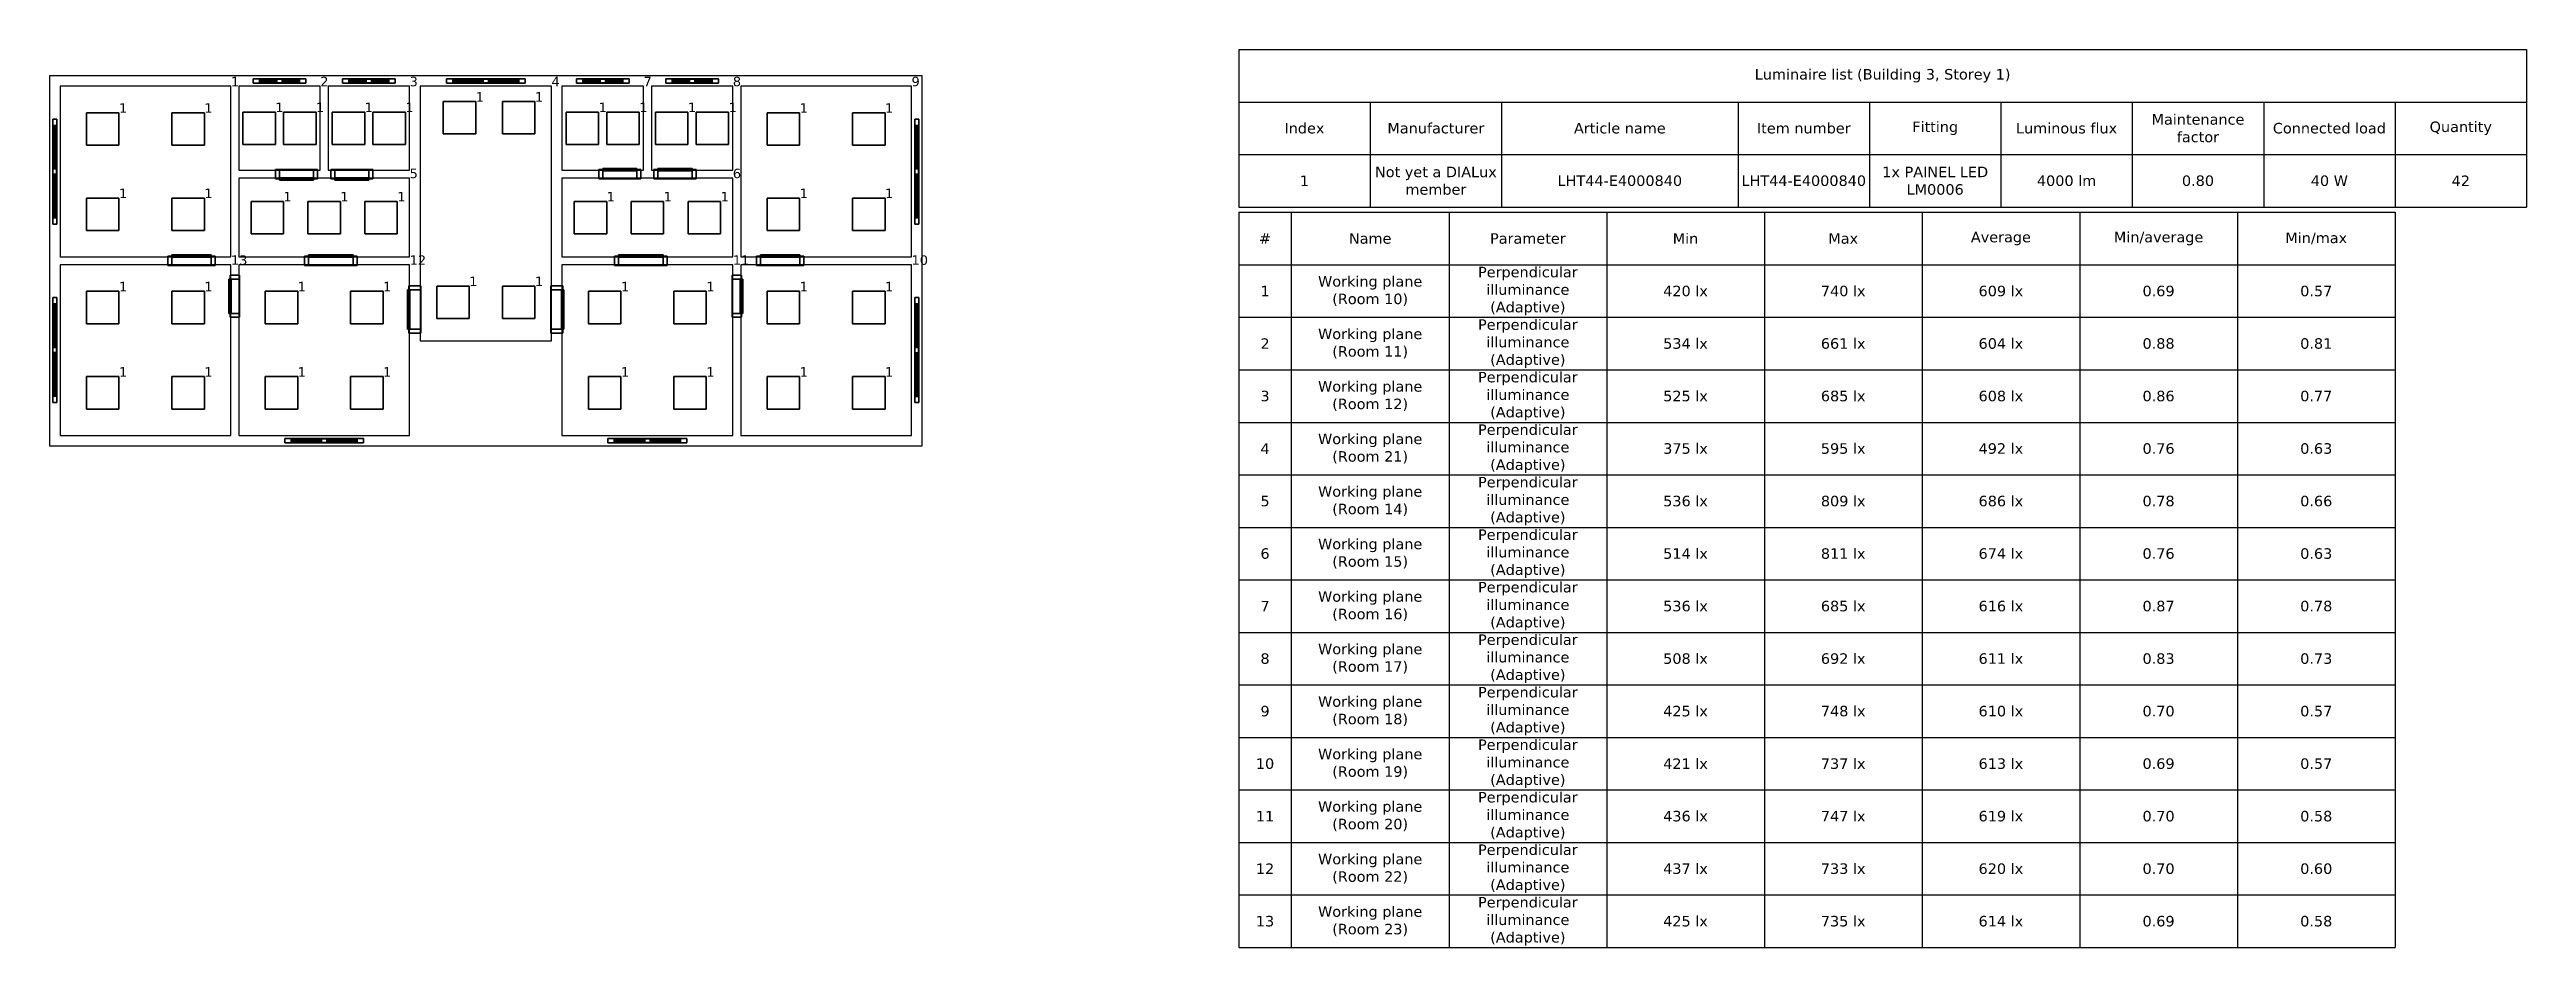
# Model space of a CAD drawing. Header units: inches. Extents: x 0 to 47.1, y -16.6 to 0.5.
import ezdxf

# ---------------------------------------------------------------- set-up
doc = ezdxf.new("R2010")
doc.units = ezdxf.units.IN
doc.header["$MEASUREMENT"] = 0
for name, color, linetype, true_color in [('DLX_BLD1_APERT', 7, 'Continuous', 0x969696), ('DLX_BLD1_CALC', 7, 'Continuous', 0xffffff), ('DLX_BLD1_CONT', 7, 'Continuous', 0x969696), ('DLX_BLD1_LUM', 7, 'Continuous', 0x55aa00), ('DLX_BLD1_LUMKEY', 7, 'Continuous', 0x969696), ('DLX_BLD1_LUMKEY_IDX', 7, 'Continuous', 0x969696), ('DLX_BLD1_RESKEY', 7, 'Continuous', 0x707070), ('DLX_BLD1_RESKEY_IDX', 7, 'Continuous', 0x707070)]:
    doc.layers.add(name, color=color, linetype=linetype, true_color=true_color)
doc.styles.add('TableTextStyle', font='')
doc.styles.get('TableTextStyle').set_extended_font_data('VERDANA.TTF')

msp = doc.modelspace()

# ---------------------------------------------------------------- texts
at = {"layer": 'DLX_BLD1_LUMKEY_IDX', "style": 'TableTextStyle'}
for p in [(8.109, -0.492), (9.234, -0.492), (1.321, -0.704), (2.946, -0.704), (4.296, -0.692), (5.071, -0.692), (5.996, -0.692), (6.771, -0.692), (10.446, -0.692), (11.221, -0.692), (12.146, -0.692), (12.921, -0.692), (14.271, -0.704), (15.896, -0.704), (1.321, -2.329), (2.946, -2.329), (4.45, -2.392), (5.533, -2.392), (6.617, -2.392), (10.6, -2.392), (11.684, -2.392), (12.767, -2.392), (14.271, -2.329), (15.896, -2.329), (1.321, -4.104), (2.946, -4.104), (4.721, -4.104), (6.346, -4.104), (7.984, -4.005), (9.234, -4.005), (10.871, -4.104), (12.496, -4.104), (14.271, -4.104), (15.896, -4.104), (1.321, -5.729), (2.946, -5.729), (4.721, -5.729), (6.346, -5.729), (10.871, -5.729), (12.496, -5.729), (14.271, -5.729), (15.896, -5.729)]:
    msp.add_text('1', height=0.18, dxfattribs=at).set_placement(p)
at = {"layer": 'DLX_BLD1_RESKEY_IDX', "style": 'TableTextStyle'}
for s, p in [('1', (3.45, -0.2)), ('2', (5.15, -0.2)), ('3', (6.85, -0.2)), ('4', (9.55, -0.2)), ('7', (11.3, -0.2)), ('8', (13, -0.2)), ('9', (16.4, -0.2)), ('5', (6.85, -1.95)), ('6', (13, -1.95)), ('13', (3.45, -3.6)), ('12', (6.85, -3.6)), ('11', (13, -3.6)), ('10', (16.4, -3.6))]:
    msp.add_text(s, height=0.18, dxfattribs=at).set_placement(p)

# ---------------------------------------------------------------- blocks, each defined once
blk = doc.blocks.new('*T0')
at = {"layer": 'DLX_BLD1_LUMKEY', "color": 0, "linetype": 'ByBlock', "lineweight": -2}
for p, q in [((0, 0), (24.5, 0)), ((0, 0), (0, -3)), ((24.5, 0), (24.5, -3)), ((0, -1), (24.5, -1)), ((2.5, -1), (2.5, -3)), ((5, -1), (5, -3)), ((9.5, -1), (9.5, -3)), ((12, -1), (12, -3)), ((14.5, -1), (14.5, -3)), ((17, -1), (17, -3)), ((19.5, -1), (19.5, -3)), ((22, -1), (22, -3)), ((0, -2), (24.5, -2)), ((0, -3), (24.5, -3))]:
    blk.add_line(p, q, dxfattribs=at)
at = {"layer": 'DLX_BLD1_LUMKEY', "color": 0, "char_height": 0.2, "attachment_point": 5, "style": 'TableTextStyle'}
for s, insert, width in [('Luminaire list (Building 3, Storey 1)', (12.25, -0.5), 24.38), ('Index', (1.25, -1.5), 2.38), ('Manufacturer', (3.75, -1.5), 2.38), ('Article name', (7.25, -1.5), 4.38), ('Item number', (10.75, -1.5), 2.38), ('Fitting', (13.25, -1.5), 2.38), ('Luminous flux', (15.75, -1.5), 2.38), ('Maintenance factor', (18.25, -1.5), 2.38), ('Connected load', (20.75, -1.5), 2.38), ('Quantity', (23.25, -1.5), 2.38), ('Not yet a DIALux member', (3.75, -2.5), 2.38), ('1x PAINEL LED LM0006', (13.25, -2.5), 2.38), ('1', (1.25, -2.5), 2.38), ('LHT44-E4000840', (7.25, -2.5), 4.38), ('LHT44-E4000840', (10.75, -2.5), 2.38), ('4000 lm', (15.75, -2.5), 2.38), ('0.80', (18.25, -2.5), 2.38), ('40 W', (20.75, -2.5), 2.38), ('42', (23.25, -2.5), 2.38)]:
    blk.add_mtext(s, dxfattribs=dict(at, insert=insert, width=width))
blk = doc.blocks.new('*T1')
at = {"layer": 'DLX_BLD1_RESKEY', "color": 0, "linetype": 'ByBlock', "lineweight": -2}
for p, q in [((0, 0), (22, 0)), ((0, 0), (0, -14)), ((1, 0), (1, -14)), ((4, 0), (4, -14)), ((7, 0), (7, -14)), ((10, 0), (10, -14)), ((13, 0), (13, -14)), ((16, 0), (16, -14)), ((19, 0), (19, -14)), ((22, 0), (22, -14)), ((0, -1), (22, -1)), ((0, -2), (22, -2)), ((0, -3), (22, -3)), ((0, -4), (22, -4)), ((0, -5), (22, -5)), ((0, -6), (22, -6)), ((0, -7), (22, -7)), ((0, -8), (22, -8)), ((0, -9), (22, -9)), ((0, -10), (22, -10)), ((0, -11), (22, -11)), ((0, -12), (22, -12)), ((0, -13), (22, -13)), ((0, -14), (22, -14))]:
    blk.add_line(p, q, dxfattribs=at)
at = {"layer": 'DLX_BLD1_RESKEY', "color": 0, "char_height": 0.2, "attachment_point": 5, "style": 'TableTextStyle'}
for s, insert, width in [('#', (0.5, -0.5), 0.88), ('Name', (2.5, -0.5), 2.88), ('Parameter', (5.5, -0.5), 2.88), ('Min', (8.5, -0.5), 2.88), ('Max', (11.5, -0.5), 2.88), ('Average', (14.5, -0.5), 2.88), ('Min/average', (17.5, -0.5), 2.88), ('Min/max', (20.5, -0.5), 2.88), ('1', (0.5, -1.5), 0.88), ('Working plane (Room 10)', (2.5, -1.5), 2.88), ('Perpendicular illuminance (Adaptive)', (5.5, -1.5), 2.88), ('420 lx', (8.5, -1.5), 2.88), ('740 lx', (11.5, -1.5), 2.88), ('609 lx', (14.5, -1.5), 2.88), ('0.69', (17.5, -1.5), 2.88), ('0.57', (20.5, -1.5), 2.88), ('Working plane (Room 11)', (2.5, -2.5), 2.88), ('Perpendicular illuminance (Adaptive)', (5.5, -2.5), 2.88), ('2', (0.5, -2.5), 0.88), ('534 lx', (8.5, -2.5), 2.88), ('661 lx', (11.5, -2.5), 2.88), ('604 lx', (14.5, -2.5), 2.88), ('0.88', (17.5, -2.5), 2.88), ('0.81', (20.5, -2.5), 2.88), ('Working plane (Room 12)', (2.5, -3.5), 2.88), ('Perpendicular illuminance (Adaptive)', (5.5, -3.5), 2.88), ('3', (0.5, -3.5), 0.88), ('525 lx', (8.5, -3.5), 2.88), ('685 lx', (11.5, -3.5), 2.88), ('608 lx', (14.5, -3.5), 2.88), ('0.86', (17.5, -3.5), 2.88), ('0.77', (20.5, -3.5), 2.88), ('Working plane (Room 21)', (2.5, -4.5), 2.88), ('Perpendicular illuminance (Adaptive)', (5.5, -4.5), 2.88), ('4', (0.5, -4.5), 0.88), ('375 lx', (8.5, -4.5), 2.88), ('595 lx', (11.5, -4.5), 2.88), ('492 lx', (14.5, -4.5), 2.88), ('0.76', (17.5, -4.5), 2.88), ('0.63', (20.5, -4.5), 2.88), ('Perpendicular illuminance (Adaptive)', (5.5, -5.5), 2.88), ('5', (0.5, -5.5), 0.88), ('Working plane (Room 14)', (2.5, -5.5), 2.88), ('536 lx', (8.5, -5.5), 2.88), ('809 lx', (11.5, -5.5), 2.88), ('686 lx', (14.5, -5.5), 2.88), ('0.78', (17.5, -5.5), 2.88), ('0.66', (20.5, -5.5), 2.88), ('Perpendicular illuminance (Adaptive)', (5.5, -6.5), 2.88), ('6', (0.5, -6.5), 0.88), ('Working plane (Room 15)', (2.5, -6.5), 2.88), ('514 lx', (8.5, -6.5), 2.88), ('811 lx', (11.5, -6.5), 2.88), ('674 lx', (14.5, -6.5), 2.88), ('0.76', (17.5, -6.5), 2.88), ('0.63', (20.5, -6.5), 2.88), ('Perpendicular illuminance (Adaptive)', (5.5, -7.5), 2.88), ('7', (0.5, -7.5), 0.88), ('Working plane (Room 16)', (2.5, -7.5), 2.88), ('536 lx', (8.5, -7.5), 2.88), ('685 lx', (11.5, -7.5), 2.88), ('616 lx', (14.5, -7.5), 2.88), ('0.87', (17.5, -7.5), 2.88), ('0.78', (20.5, -7.5), 2.88), ('8', (0.5, -8.5), 0.88), ('Working plane (Room 17)', (2.5, -8.5), 2.88), ('Perpendicular illuminance (Adaptive)', (5.5, -8.5), 2.88), ('508 lx', (8.5, -8.5), 2.88), ('692 lx', (11.5, -8.5), 2.88), ('611 lx', (14.5, -8.5), 2.88), ('0.83', (17.5, -8.5), 2.88), ('0.73', (20.5, -8.5), 2.88), ('9', (0.5, -9.5), 0.88), ('Working plane (Room 18)', (2.5, -9.5), 2.88), ('Perpendicular illuminance (Adaptive)', (5.5, -9.5), 2.88), ('425 lx', (8.5, -9.5), 2.88), ('748 lx', (11.5, -9.5), 2.88), ('610 lx', (14.5, -9.5), 2.88), ('0.70', (17.5, -9.5), 2.88), ('0.57', (20.5, -9.5), 2.88), ('Working plane (Room 19)', (2.5, -10.5), 2.88), ('Perpendicular illuminance (Adaptive)', (5.5, -10.5), 2.88), ('10', (0.5, -10.5), 0.88), ('421 lx', (8.5, -10.5), 2.88), ('737 lx', (11.5, -10.5), 2.88), ('613 lx', (14.5, -10.5), 2.88), ('0.69', (17.5, -10.5), 2.88), ('0.57', (20.5, -10.5), 2.88), ('Working plane (Room 20)', (2.5, -11.5), 2.88), ('Perpendicular illuminance (Adaptive)', (5.5, -11.5), 2.88), ('11', (0.5, -11.5), 0.88), ('436 lx', (8.5, -11.5), 2.88), ('747 lx', (11.5, -11.5), 2.88), ('619 lx', (14.5, -11.5), 2.88), ('0.70', (17.5, -11.5), 2.88), ('0.58', (20.5, -11.5), 2.88), ('Working plane (Room 22)', (2.5, -12.5), 2.88), ('Perpendicular illuminance (Adaptive)', (5.5, -12.5), 2.88), ('12', (0.5, -12.5), 0.88), ('437 lx', (8.5, -12.5), 2.88), ('733 lx', (11.5, -12.5), 2.88), ('620 lx', (14.5, -12.5), 2.88), ('0.70', (17.5, -12.5), 2.88), ('0.60', (20.5, -12.5), 2.88), ('Perpendicular illuminance (Adaptive)', (5.5, -13.5), 2.88), ('13', (0.5, -13.5), 0.88), ('Working plane (Room 23)', (2.5, -13.5), 2.88), ('425 lx', (8.5, -13.5), 2.88), ('735 lx', (11.5, -13.5), 2.88), ('614 lx', (14.5, -13.5), 2.88), ('0.69', (17.5, -13.5), 2.88), ('0.58', (20.5, -13.5), 2.88)]:
    blk.add_mtext(s, dxfattribs=dict(at, insert=insert, width=width))

# ---------------------------------------------------------------- linework, layer by layer
at = {"layer": 'DLX_BLD1_APERT'}
for points in [[(4.875, -0.06, 0), (3.875, -0.06, 0)], [(3.875, -0.06, 0), (3.875, -0.14, 0)], [(3.875, -0.14, 0), (3.875, -0.06, 0)], [(3.875, -0.06, 0), (4.875, -0.06, 0)], [(3.875, -0.14, 0), (3.875, -0.06, 0)], [(3.875, -0.06, 0), (3.875, -0.06, 0)], [(3.875, -0.06, 0), (3.875, -0.14, 0)], [(3.875, -0.06, 0), (4.875, -0.06, 0)], [(4.875, -0.06, 0), (3.875, -0.06, 0)], [(3.875, -0.06, 0), (3.875, -0.06, 0)], [(3.875, -0.14, 0), (4.875, -0.14, 0)], [(4.875, -0.14, 0), (3.875, -0.14, 0)], [(3.875, -0.14, 0), (3.875, -0.14, 0)], [(3.875, -0.14, 0), (4.875, -0.14, 0)], [(4.875, -0.14, 0), (3.875, -0.14, 0)], [(3.875, -0.14, 0), (3.875, -0.14, 0)], [(3.995, -0.06, 0), (3.995, -0.06, 0)], [(3.995, -0.06, 0), (4.755, -0.06, 0)], [(4.755, -0.06, 0), (3.995, -0.06, 0)], [(3.995, -0.088, 0), (3.995, -0.06, 0)], [(3.995, -0.06, 0), (4.755, -0.06, 0)], [(3.995, -0.088, 0), (3.995, -0.06, 0)], [(3.995, -0.06, 0), (3.995, -0.06, 0)], [(3.995, -0.06, 0), (3.995, -0.088, 0)], [(4.755, -0.06, 0), (3.995, -0.06, 0)], [(3.995, -0.06, 0), (3.995, -0.088, 0)], [(4.325, -0.088, 0), (3.995, -0.088, 0)], [(3.995, -0.088, 0), (3.995, -0.088, 0)], [(3.995, -0.088, 0), (3.995, -0.113, 0)], [(3.995, -0.113, 0), (3.995, -0.088, 0)], [(3.995, -0.088, 0), (4.325, -0.088, 0)], [(3.995, -0.113, 0), (3.995, -0.088, 0)], [(3.995, -0.088, 0), (3.995, -0.088, 0)], [(4.325, -0.088, 0), (3.995, -0.088, 0)], [(3.995, -0.088, 0), (3.995, -0.113, 0)], [(3.995, -0.088, 0), (4.325, -0.088, 0)], [(3.995, -0.088, 0), (4.325, -0.088, 0)], [(4.325, -0.088, 0), (3.995, -0.088, 0)], [(3.995, -0.088, 0), (3.995, -0.088, 0)], [(4.325, -0.088, 0), (3.995, -0.088, 0)], [(3.995, -0.088, 0), (3.995, -0.113, 0)], [(3.995, -0.113, 0), (3.995, -0.088, 0)], [(3.995, -0.088, 0), (3.995, -0.088, 0)], [(3.995, -0.088, 0), (3.995, -0.113, 0)], [(3.995, -0.113, 0), (3.995, -0.088, 0)], [(3.995, -0.088, 0), (4.325, -0.088, 0)], [(3.995, -0.113, 0), (3.995, -0.113, 0)], [(4.325, -0.113, 0), (3.995, -0.113, 0)], [(3.995, -0.113, 0), (3.995, -0.14, 0)], [(4.325, -0.113, 0), (3.995, -0.113, 0)], [(3.995, -0.113, 0), (3.995, -0.113, 0)], [(3.995, -0.113, 0), (3.995, -0.14, 0)], [(3.995, -0.14, 0), (3.995, -0.113, 0)], [(3.995, -0.113, 0), (4.325, -0.113, 0)], [(3.995, -0.14, 0), (3.995, -0.113, 0)], [(3.995, -0.113, 0), (4.325, -0.113, 0)], [(3.995, -0.113, 0), (4.325, -0.113, 0)], [(4.325, -0.113, 0), (3.995, -0.113, 0)], [(3.995, -0.113, 0), (3.995, -0.113, 0)], [(3.995, -0.113, 0), (4.325, -0.113, 0)], [(3.995, -0.113, 0), (3.995, -0.113, 0)], [(4.325, -0.113, 0), (3.995, -0.113, 0)], [(3.995, -0.14, 0), (3.995, -0.14, 0)], [(3.995, -0.14, 0), (4.755, -0.14, 0)], [(4.755, -0.14, 0), (3.995, -0.14, 0)], [(3.995, -0.14, 0), (4.755, -0.14, 0)], [(3.995, -0.14, 0), (3.995, -0.14, 0)], [(4.755, -0.14, 0), (3.995, -0.14, 0)], [(4.325, -0.065, 0), (4.325, -0.088, 0)], [(4.425, -0.065, 0), (4.325, -0.065, 0)], [(4.325, -0.088, 0), (4.325, -0.065, 0)], [(4.325, -0.065, 0), (4.425, -0.065, 0)], [(4.325, -0.065, 0), (4.425, -0.065, 0)], [(4.325, -0.088, 0), (4.325, -0.065, 0)], [(4.425, -0.065, 0), (4.325, -0.065, 0)], [(4.325, -0.065, 0), (4.325, -0.088, 0)], [(4.425, -0.065, 0), (4.325, -0.065, 0)], [(4.325, -0.065, 0), (4.325, -0.065, 0)], [(4.325, -0.065, 0), (4.425, -0.065, 0)], [(4.325, -0.088, 0), (4.325, -0.065, 0)], [(4.325, -0.065, 0), (4.325, -0.065, 0)], [(4.325, -0.065, 0), (4.325, -0.088, 0)], [(4.325, -0.088, 0), (4.325, -0.065, 0)], [(4.325, -0.065, 0), (4.425, -0.065, 0)], [(4.425, -0.065, 0), (4.325, -0.065, 0)], [(4.325, -0.065, 0), (4.325, -0.088, 0)], [(4.325, -0.088, 0), (4.325, -0.113, 0)], [(4.325, -0.113, 0), (4.325, -0.088, 0)], [(4.325, -0.113, 0), (4.325, -0.088, 0)], [(4.325, -0.088, 0), (4.325, -0.113, 0)], [(4.325, -0.088, 0), (4.325, -0.088, 0)], [(4.325, -0.088, 0), (4.325, -0.113, 0)], [(4.325, -0.113, 0), (4.325, -0.088, 0)], [(4.325, -0.088, 0), (4.325, -0.088, 0)], [(4.325, -0.113, 0), (4.325, -0.088, 0)], [(4.325, -0.088, 0), (4.325, -0.113, 0)], [(4.325, -0.113, 0), (4.325, -0.088, 0)], [(4.325, -0.088, 0), (4.325, -0.088, 0)], [(4.325, -0.088, 0), (4.325, -0.113, 0)], [(4.325, -0.088, 0), (4.325, -0.088, 0)], [(4.325, -0.113, 0), (4.325, -0.088, 0)], [(4.325, -0.088, 0), (4.325, -0.113, 0)], [(4.325, -0.135, 0), (4.325, -0.113, 0)], [(4.325, -0.113, 0), (4.325, -0.135, 0)], [(4.325, -0.135, 0), (4.325, -0.113, 0)], [(4.325, -0.113, 0), (4.325, -0.135, 0)], [(4.325, -0.113, 0), (4.325, -0.113, 0)], [(4.325, -0.113, 0), (4.325, -0.135, 0)], [(4.325, -0.135, 0), (4.325, -0.113, 0)], [(4.325, -0.113, 0), (4.325, -0.113, 0)], [(4.325, -0.135, 0), (4.325, -0.113, 0)], [(4.325, -0.113, 0), (4.325, -0.135, 0)], [(4.325, -0.113, 0), (4.325, -0.113, 0)], [(4.325, -0.113, 0), (4.325, -0.113, 0)], [(4.425, -0.135, 0), (4.325, -0.135, 0)], [(4.325, -0.135, 0), (4.425, -0.135, 0)], [(4.425, -0.135, 0), (4.325, -0.135, 0)], [(4.325, -0.135, 0), (4.425, -0.135, 0)], [(4.325, -0.135, 0), (4.325, -0.135, 0)], [(4.425, -0.135, 0), (4.325, -0.135, 0)], [(4.325, -0.135, 0), (4.325, -0.135, 0)], [(4.325, -0.135, 0), (4.425, -0.135, 0)], [(4.425, -0.135, 0), (4.325, -0.135, 0)], [(4.325, -0.135, 0), (4.425, -0.135, 0)], [(4.425, -0.088, 0), (4.425, -0.065, 0)], [(4.425, -0.065, 0), (4.425, -0.088, 0)], [(4.425, -0.065, 0), (4.425, -0.088, 0)], [(4.425, -0.088, 0), (4.425, -0.065, 0)], [(4.425, -0.088, 0), (4.425, -0.065, 0)], [(4.425, -0.065, 0), (4.425, -0.065, 0)], [(4.425, -0.065, 0), (4.425, -0.088, 0)], [(4.425, -0.065, 0), (4.425, -0.065, 0)], [(4.425, -0.065, 0), (4.425, -0.088, 0)], [(4.425, -0.088, 0), (4.425, -0.065, 0)], [(4.755, -0.088, 0), (4.425, -0.088, 0)], [(4.425, -0.113, 0), (4.425, -0.088, 0)], [(4.425, -0.088, 0), (4.755, -0.088, 0)], [(4.425, -0.088, 0), (4.425, -0.113, 0)], [(4.755, -0.088, 0), (4.425, -0.088, 0)], [(4.425, -0.088, 0), (4.425, -0.113, 0)], [(4.425, -0.088, 0), (4.755, -0.088, 0)], [(4.425, -0.113, 0), (4.425, -0.088, 0)], [(4.425, -0.088, 0), (4.425, -0.088, 0)], [(4.425, -0.088, 0), (4.425, -0.113, 0)], [(4.425, -0.113, 0), (4.425, -0.088, 0)], [(4.425, -0.088, 0), (4.425, -0.088, 0)], [(4.425, -0.088, 0), (4.425, -0.113, 0)], [(4.425, -0.113, 0), (4.425, -0.088, 0)], [(4.425, -0.113, 0), (4.425, -0.088, 0)], [(4.425, -0.088, 0), (4.425, -0.088, 0)], [(4.425, -0.088, 0), (4.425, -0.113, 0)], [(4.425, -0.088, 0), (4.755, -0.088, 0)], [(4.755, -0.088, 0), (4.425, -0.088, 0)], [(4.425, -0.088, 0), (4.425, -0.088, 0)], [(4.755, -0.088, 0), (4.425, -0.088, 0)], [(4.425, -0.088, 0), (4.425, -0.113, 0)], [(4.425, -0.113, 0), (4.425, -0.088, 0)], [(4.425, -0.088, 0), (4.755, -0.088, 0)], [(4.755, -0.113, 0), (4.425, -0.113, 0)], [(4.425, -0.113, 0), (4.425, -0.135, 0)], [(4.755, -0.113, 0), (4.425, -0.113, 0)], [(4.425, -0.113, 0), (4.755, -0.113, 0)], [(4.425, -0.135, 0), (4.425, -0.113, 0)], [(4.425, -0.113, 0), (4.755, -0.113, 0)], [(4.425, -0.113, 0), (4.425, -0.135, 0)], [(4.425, -0.135, 0), (4.425, -0.113, 0)], [(4.425, -0.113, 0), (4.425, -0.113, 0)], [(4.425, -0.113, 0), (4.425, -0.135, 0)], [(4.425, -0.135, 0), (4.425, -0.113, 0)], [(4.425, -0.113, 0), (4.425, -0.113, 0)], [(4.425, -0.113, 0), (4.425, -0.135, 0)], [(4.425, -0.135, 0), (4.425, -0.113, 0)], [(4.425, -0.113, 0), (4.755, -0.113, 0)], [(4.755, -0.113, 0), (4.425, -0.113, 0)], [(4.425, -0.113, 0), (4.425, -0.113, 0)], [(4.425, -0.113, 0), (4.425, -0.113, 0)], [(4.425, -0.113, 0), (4.755, -0.113, 0)], [(4.755, -0.113, 0), (4.425, -0.113, 0)], [(4.425, -0.135, 0), (4.425, -0.135, 0)], [(4.425, -0.135, 0), (4.425, -0.135, 0)], [(4.755, -0.06, 0), (4.755, -0.06, 0)], [(4.755, -0.06, 0), (4.755, -0.088, 0)], [(4.755, -0.088, 0), (4.755, -0.06, 0)], [(4.755, -0.06, 0), (4.755, -0.06, 0)], [(4.755, -0.06, 0), (4.755, -0.088, 0)], [(4.755, -0.088, 0), (4.755, -0.06, 0)], [(4.755, -0.088, 0), (4.755, -0.088, 0)], [(4.755, -0.088, 0), (4.755, -0.113, 0)], [(4.755, -0.088, 0), (4.755, -0.088, 0)], [(4.755, -0.088, 0), (4.755, -0.113, 0)], [(4.755, -0.113, 0), (4.755, -0.088, 0)], [(4.755, -0.113, 0), (4.755, -0.088, 0)], [(4.755, -0.088, 0), (4.755, -0.088, 0)], [(4.755, -0.113, 0), (4.755, -0.088, 0)], [(4.755, -0.088, 0), (4.755, -0.088, 0)], [(4.755, -0.088, 0), (4.755, -0.113, 0)], [(4.755, -0.113, 0), (4.755, -0.088, 0)], [(4.755, -0.088, 0), (4.755, -0.113, 0)], [(4.755, -0.14, 0), (4.755, -0.113, 0)], [(4.755, -0.113, 0), (4.755, -0.113, 0)], [(4.755, -0.113, 0), (4.755, -0.14, 0)], [(4.755, -0.14, 0), (4.755, -0.113, 0)], [(4.755, -0.113, 0), (4.755, -0.113, 0)], [(4.755, -0.113, 0), (4.755, -0.14, 0)], [(4.755, -0.113, 0), (4.755, -0.113, 0)], [(4.755, -0.113, 0), (4.755, -0.113, 0)], [(4.755, -0.14, 0), (4.755, -0.14, 0)], [(4.755, -0.14, 0), (4.755, -0.14, 0)], [(4.875, -0.14, 0), (4.875, -0.06, 0)], [(4.875, -0.14, 0), (4.875, -0.06, 0)], [(4.875, -0.06, 0), (4.875, -0.06, 0)], [(4.875, -0.06, 0), (4.875, -0.14, 0)], [(4.875, -0.06, 0), (4.875, -0.14, 0)], [(4.875, -0.06, 0), (4.875, -0.06, 0)], [(4.875, -0.14, 0), (4.875, -0.14, 0)], [(4.875, -0.14, 0), (4.875, -0.14, 0)], [(6.575, -0.06, 0), (5.575, -0.06, 0)], [(5.575, -0.06, 0), (5.575, -0.14, 0)], [(5.575, -0.14, 0), (5.575, -0.06, 0)], [(5.575, -0.06, 0), (6.575, -0.06, 0)], [(5.575, -0.14, 0), (5.575, -0.06, 0)], [(5.575, -0.06, 0), (5.575, -0.06, 0)], [(5.575, -0.06, 0), (5.575, -0.14, 0)], [(5.575, -0.06, 0), (6.575, -0.06, 0)], [(6.575, -0.06, 0), (5.575, -0.06, 0)], [(5.575, -0.06, 0), (5.575, -0.06, 0)], [(5.575, -0.14, 0), (6.575, -0.14, 0)], [(6.575, -0.14, 0), (5.575, -0.14, 0)], [(5.575, -0.14, 0), (5.575, -0.14, 0)], [(5.575, -0.14, 0), (6.575, -0.14, 0)], [(6.575, -0.14, 0), (5.575, -0.14, 0)], [(5.575, -0.14, 0), (5.575, -0.14, 0)], [(5.695, -0.06, 0), (5.695, -0.06, 0)], [(5.695, -0.06, 0), (6.455, -0.06, 0)], [(6.455, -0.06, 0), (5.695, -0.06, 0)], [(5.695, -0.088, 0), (5.695, -0.06, 0)], [(5.695, -0.06, 0), (6.455, -0.06, 0)], [(5.695, -0.088, 0), (5.695, -0.06, 0)], [(5.695, -0.06, 0), (5.695, -0.06, 0)], [(5.695, -0.06, 0), (5.695, -0.088, 0)], [(6.455, -0.06, 0), (5.695, -0.06, 0)], [(5.695, -0.06, 0), (5.695, -0.088, 0)], [(6.025, -0.088, 0), (5.695, -0.088, 0)], [(5.695, -0.088, 0), (5.695, -0.088, 0)], [(5.695, -0.088, 0), (5.695, -0.113, 0)], [(5.695, -0.113, 0), (5.695, -0.088, 0)], [(5.695, -0.088, 0), (6.025, -0.088, 0)], [(5.695, -0.113, 0), (5.695, -0.088, 0)], [(5.695, -0.088, 0), (5.695, -0.088, 0)], [(6.025, -0.088, 0), (5.695, -0.088, 0)], [(5.695, -0.088, 0), (5.695, -0.113, 0)], [(5.695, -0.088, 0), (6.025, -0.088, 0)], [(5.695, -0.088, 0), (6.025, -0.088, 0)], [(6.025, -0.088, 0), (5.695, -0.088, 0)], [(5.695, -0.088, 0), (5.695, -0.088, 0)], [(6.025, -0.088, 0), (5.695, -0.088, 0)], [(5.695, -0.088, 0), (5.695, -0.113, 0)], [(5.695, -0.113, 0), (5.695, -0.088, 0)], [(5.695, -0.088, 0), (5.695, -0.088, 0)], [(5.695, -0.088, 0), (5.695, -0.113, 0)], [(5.695, -0.113, 0), (5.695, -0.088, 0)], [(5.695, -0.088, 0), (6.025, -0.088, 0)], [(5.695, -0.113, 0), (5.695, -0.113, 0)], [(6.025, -0.113, 0), (5.695, -0.113, 0)], [(5.695, -0.113, 0), (5.695, -0.14, 0)], [(6.025, -0.113, 0), (5.695, -0.113, 0)], [(5.695, -0.113, 0), (5.695, -0.113, 0)], [(5.695, -0.113, 0), (5.695, -0.14, 0)], [(5.695, -0.14, 0), (5.695, -0.113, 0)], [(5.695, -0.113, 0), (6.025, -0.113, 0)], [(5.695, -0.14, 0), (5.695, -0.113, 0)], [(5.695, -0.113, 0), (6.025, -0.113, 0)], [(5.695, -0.113, 0), (6.025, -0.113, 0)], [(6.025, -0.113, 0), (5.695, -0.113, 0)], [(5.695, -0.113, 0), (5.695, -0.113, 0)], [(5.695, -0.113, 0), (6.025, -0.113, 0)], [(5.695, -0.113, 0), (5.695, -0.113, 0)], [(6.025, -0.113, 0), (5.695, -0.113, 0)], [(5.695, -0.14, 0), (5.695, -0.14, 0)], [(5.695, -0.14, 0), (6.455, -0.14, 0)], [(6.455, -0.14, 0), (5.695, -0.14, 0)], [(5.695, -0.14, 0), (6.455, -0.14, 0)], [(5.695, -0.14, 0), (5.695, -0.14, 0)], [(6.455, -0.14, 0), (5.695, -0.14, 0)], [(6.025, -0.065, 0), (6.025, -0.088, 0)], [(6.125, -0.065, 0), (6.025, -0.065, 0)], [(6.025, -0.088, 0), (6.025, -0.065, 0)], [(6.025, -0.065, 0), (6.125, -0.065, 0)], [(6.025, -0.065, 0), (6.125, -0.065, 0)], [(6.025, -0.088, 0), (6.025, -0.065, 0)], [(6.125, -0.065, 0), (6.025, -0.065, 0)], [(6.025, -0.065, 0), (6.025, -0.088, 0)], [(6.125, -0.065, 0), (6.025, -0.065, 0)], [(6.025, -0.065, 0), (6.025, -0.065, 0)], [(6.025, -0.065, 0), (6.125, -0.065, 0)], [(6.025, -0.088, 0), (6.025, -0.065, 0)], [(6.025, -0.065, 0), (6.025, -0.065, 0)], [(6.025, -0.065, 0), (6.025, -0.088, 0)], [(6.025, -0.088, 0), (6.025, -0.065, 0)], [(6.025, -0.065, 0), (6.125, -0.065, 0)], [(6.125, -0.065, 0), (6.025, -0.065, 0)], [(6.025, -0.065, 0), (6.025, -0.088, 0)], [(6.025, -0.088, 0), (6.025, -0.113, 0)], [(6.025, -0.113, 0), (6.025, -0.088, 0)], [(6.025, -0.113, 0), (6.025, -0.088, 0)], [(6.025, -0.088, 0), (6.025, -0.113, 0)], [(6.025, -0.088, 0), (6.025, -0.088, 0)], [(6.025, -0.088, 0), (6.025, -0.113, 0)], [(6.025, -0.113, 0), (6.025, -0.088, 0)], [(6.025, -0.088, 0), (6.025, -0.088, 0)], [(6.025, -0.113, 0), (6.025, -0.088, 0)], [(6.025, -0.088, 0), (6.025, -0.113, 0)], [(6.025, -0.113, 0), (6.025, -0.088, 0)], [(6.025, -0.088, 0), (6.025, -0.088, 0)], [(6.025, -0.088, 0), (6.025, -0.113, 0)], [(6.025, -0.088, 0), (6.025, -0.088, 0)], [(6.025, -0.113, 0), (6.025, -0.088, 0)], [(6.025, -0.088, 0), (6.025, -0.113, 0)], [(6.025, -0.135, 0), (6.025, -0.113, 0)], [(6.025, -0.113, 0), (6.025, -0.135, 0)], [(6.025, -0.135, 0), (6.025, -0.113, 0)], [(6.025, -0.113, 0), (6.025, -0.135, 0)], [(6.025, -0.113, 0), (6.025, -0.113, 0)], [(6.025, -0.113, 0), (6.025, -0.135, 0)], [(6.025, -0.135, 0), (6.025, -0.113, 0)], [(6.025, -0.113, 0), (6.025, -0.113, 0)], [(6.025, -0.135, 0), (6.025, -0.113, 0)], [(6.025, -0.113, 0), (6.025, -0.135, 0)], [(6.025, -0.113, 0), (6.025, -0.113, 0)], [(6.025, -0.113, 0), (6.025, -0.113, 0)], [(6.125, -0.135, 0), (6.025, -0.135, 0)], [(6.025, -0.135, 0), (6.125, -0.135, 0)], [(6.125, -0.135, 0), (6.025, -0.135, 0)], [(6.025, -0.135, 0), (6.125, -0.135, 0)], [(6.025, -0.135, 0), (6.025, -0.135, 0)], [(6.125, -0.135, 0), (6.025, -0.135, 0)], [(6.025, -0.135, 0), (6.025, -0.135, 0)], [(6.025, -0.135, 0), (6.125, -0.135, 0)], [(6.125, -0.135, 0), (6.025, -0.135, 0)], [(6.025, -0.135, 0), (6.125, -0.135, 0)], [(6.125, -0.088, 0), (6.125, -0.065, 0)], [(6.125, -0.065, 0), (6.125, -0.088, 0)], [(6.125, -0.065, 0), (6.125, -0.088, 0)], [(6.125, -0.088, 0), (6.125, -0.065, 0)], [(6.125, -0.088, 0), (6.125, -0.065, 0)], [(6.125, -0.065, 0), (6.125, -0.065, 0)], [(6.125, -0.065, 0), (6.125, -0.088, 0)], [(6.125, -0.065, 0), (6.125, -0.065, 0)], [(6.125, -0.065, 0), (6.125, -0.088, 0)], [(6.125, -0.088, 0), (6.125, -0.065, 0)], [(6.455, -0.088, 0), (6.125, -0.088, 0)], [(6.125, -0.113, 0), (6.125, -0.088, 0)], [(6.125, -0.088, 0), (6.455, -0.088, 0)], [(6.125, -0.088, 0), (6.125, -0.113, 0)], [(6.455, -0.088, 0), (6.125, -0.088, 0)], [(6.125, -0.088, 0), (6.125, -0.113, 0)], [(6.125, -0.088, 0), (6.455, -0.088, 0)], [(6.125, -0.113, 0), (6.125, -0.088, 0)], [(6.125, -0.088, 0), (6.125, -0.088, 0)], [(6.125, -0.088, 0), (6.125, -0.113, 0)], [(6.125, -0.113, 0), (6.125, -0.088, 0)], [(6.125, -0.088, 0), (6.125, -0.088, 0)], [(6.125, -0.088, 0), (6.125, -0.113, 0)], [(6.125, -0.113, 0), (6.125, -0.088, 0)], [(6.125, -0.113, 0), (6.125, -0.088, 0)], [(6.125, -0.088, 0), (6.125, -0.088, 0)], [(6.125, -0.088, 0), (6.125, -0.113, 0)], [(6.125, -0.088, 0), (6.455, -0.088, 0)], [(6.455, -0.088, 0), (6.125, -0.088, 0)], [(6.125, -0.088, 0), (6.125, -0.088, 0)], [(6.455, -0.088, 0), (6.125, -0.088, 0)], [(6.125, -0.088, 0), (6.125, -0.113, 0)], [(6.125, -0.113, 0), (6.125, -0.088, 0)], [(6.125, -0.088, 0), (6.455, -0.088, 0)], [(6.455, -0.113, 0), (6.125, -0.113, 0)], [(6.125, -0.113, 0), (6.125, -0.135, 0)], [(6.455, -0.113, 0), (6.125, -0.113, 0)], [(6.125, -0.113, 0), (6.455, -0.113, 0)], [(6.125, -0.135, 0), (6.125, -0.113, 0)], [(6.125, -0.113, 0), (6.455, -0.113, 0)], [(6.125, -0.113, 0), (6.125, -0.135, 0)], [(6.125, -0.135, 0), (6.125, -0.113, 0)], [(6.125, -0.113, 0), (6.125, -0.113, 0)], [(6.125, -0.113, 0), (6.125, -0.135, 0)], [(6.125, -0.135, 0), (6.125, -0.113, 0)], [(6.125, -0.113, 0), (6.125, -0.113, 0)], [(6.125, -0.113, 0), (6.125, -0.135, 0)], [(6.125, -0.135, 0), (6.125, -0.113, 0)], [(6.125, -0.113, 0), (6.455, -0.113, 0)], [(6.455, -0.113, 0), (6.125, -0.113, 0)], [(6.125, -0.113, 0), (6.125, -0.113, 0)], [(6.125, -0.113, 0), (6.125, -0.113, 0)], [(6.125, -0.113, 0), (6.455, -0.113, 0)], [(6.455, -0.113, 0), (6.125, -0.113, 0)], [(6.125, -0.135, 0), (6.125, -0.135, 0)], [(6.125, -0.135, 0), (6.125, -0.135, 0)], [(6.455, -0.06, 0), (6.455, -0.06, 0)], [(6.455, -0.06, 0), (6.455, -0.088, 0)], [(6.455, -0.088, 0), (6.455, -0.06, 0)], [(6.455, -0.06, 0), (6.455, -0.06, 0)], [(6.455, -0.06, 0), (6.455, -0.088, 0)], [(6.455, -0.088, 0), (6.455, -0.06, 0)], [(6.455, -0.088, 0), (6.455, -0.088, 0)], [(6.455, -0.088, 0), (6.455, -0.113, 0)], [(6.455, -0.088, 0), (6.455, -0.088, 0)], [(6.455, -0.088, 0), (6.455, -0.113, 0)], [(6.455, -0.113, 0), (6.455, -0.088, 0)], [(6.455, -0.113, 0), (6.455, -0.088, 0)], [(6.455, -0.088, 0), (6.455, -0.088, 0)], [(6.455, -0.113, 0), (6.455, -0.088, 0)], [(6.455, -0.088, 0), (6.455, -0.088, 0)], [(6.455, -0.088, 0), (6.455, -0.113, 0)], [(6.455, -0.113, 0), (6.455, -0.088, 0)], [(6.455, -0.088, 0), (6.455, -0.113, 0)], [(6.455, -0.14, 0), (6.455, -0.113, 0)], [(6.455, -0.113, 0), (6.455, -0.113, 0)], [(6.455, -0.113, 0), (6.455, -0.14, 0)], [(6.455, -0.14, 0), (6.455, -0.113, 0)], [(6.455, -0.113, 0), (6.455, -0.113, 0)], [(6.455, -0.113, 0), (6.455, -0.14, 0)], [(6.455, -0.113, 0), (6.455, -0.113, 0)], [(6.455, -0.113, 0), (6.455, -0.113, 0)], [(6.455, -0.14, 0), (6.455, -0.14, 0)], [(6.455, -0.14, 0), (6.455, -0.14, 0)], [(6.575, -0.14, 0), (6.575, -0.06, 0)], [(6.575, -0.14, 0), (6.575, -0.06, 0)], [(6.575, -0.06, 0), (6.575, -0.06, 0)], [(6.575, -0.06, 0), (6.575, -0.14, 0)], [(6.575, -0.06, 0), (6.575, -0.14, 0)], [(6.575, -0.06, 0), (6.575, -0.06, 0)], [(6.575, -0.14, 0), (6.575, -0.14, 0)], [(6.575, -0.14, 0), (6.575, -0.14, 0)], [(9.05, -0.06, 0), (7.55, -0.06, 0)], [(7.55, -0.06, 0), (7.55, -0.14, 0)], [(7.55, -0.14, 0), (7.55, -0.06, 0)], [(7.55, -0.06, 0), (9.05, -0.06, 0)], [(7.55, -0.14, 0), (7.55, -0.06, 0)], [(7.55, -0.06, 0), (7.55, -0.06, 0)], [(7.55, -0.06, 0), (7.55, -0.14, 0)], [(7.55, -0.06, 0), (9.05, -0.06, 0)], [(9.05, -0.06, 0), (7.55, -0.06, 0)], [(7.55, -0.06, 0), (7.55, -0.06, 0)], [(7.55, -0.14, 0), (9.05, -0.14, 0)], [(9.05, -0.14, 0), (7.55, -0.14, 0)], [(7.55, -0.14, 0), (7.55, -0.14, 0)], [(7.55, -0.14, 0), (9.05, -0.14, 0)], [(9.05, -0.14, 0), (7.55, -0.14, 0)], [(7.55, -0.14, 0), (7.55, -0.14, 0)], [(7.67, -0.06, 0), (7.67, -0.06, 0)], [(7.67, -0.06, 0), (8.93, -0.06, 0)], [(8.93, -0.06, 0), (7.67, -0.06, 0)], [(7.67, -0.088, 0), (7.67, -0.06, 0)], [(7.67, -0.06, 0), (8.93, -0.06, 0)], [(7.67, -0.088, 0), (7.67, -0.06, 0)], [(7.67, -0.06, 0), (7.67, -0.06, 0)], [(7.67, -0.06, 0), (7.67, -0.088, 0)], [(8.93, -0.06, 0), (7.67, -0.06, 0)], [(7.67, -0.06, 0), (7.67, -0.088, 0)], [(8.25, -0.088, 0), (7.67, -0.088, 0)], [(7.67, -0.088, 0), (7.67, -0.088, 0)], [(7.67, -0.088, 0), (7.67, -0.113, 0)], [(7.67, -0.113, 0), (7.67, -0.088, 0)], [(7.67, -0.088, 0), (8.25, -0.088, 0)], [(7.67, -0.113, 0), (7.67, -0.088, 0)], [(7.67, -0.088, 0), (7.67, -0.088, 0)], [(8.25, -0.088, 0), (7.67, -0.088, 0)], [(7.67, -0.088, 0), (7.67, -0.113, 0)], [(7.67, -0.088, 0), (8.25, -0.088, 0)], [(7.67, -0.088, 0), (8.25, -0.088, 0)], [(8.25, -0.088, 0), (7.67, -0.088, 0)], [(7.67, -0.088, 0), (7.67, -0.088, 0)], [(8.25, -0.088, 0), (7.67, -0.088, 0)], [(7.67, -0.088, 0), (7.67, -0.113, 0)], [(7.67, -0.113, 0), (7.67, -0.088, 0)], [(7.67, -0.088, 0), (7.67, -0.088, 0)], [(7.67, -0.088, 0), (7.67, -0.113, 0)], [(7.67, -0.113, 0), (7.67, -0.088, 0)], [(7.67, -0.088, 0), (8.25, -0.088, 0)], [(7.67, -0.113, 0), (7.67, -0.113, 0)], [(8.25, -0.113, 0), (7.67, -0.113, 0)], [(7.67, -0.113, 0), (7.67, -0.14, 0)], [(8.25, -0.113, 0), (7.67, -0.113, 0)], [(7.67, -0.113, 0), (7.67, -0.113, 0)], [(7.67, -0.113, 0), (7.67, -0.14, 0)], [(7.67, -0.14, 0), (7.67, -0.113, 0)], [(7.67, -0.113, 0), (8.25, -0.113, 0)], [(7.67, -0.14, 0), (7.67, -0.113, 0)], [(7.67, -0.113, 0), (8.25, -0.113, 0)], [(7.67, -0.113, 0), (8.25, -0.113, 0)], [(8.25, -0.113, 0), (7.67, -0.113, 0)], [(7.67, -0.113, 0), (7.67, -0.113, 0)], [(7.67, -0.113, 0), (8.25, -0.113, 0)], [(7.67, -0.113, 0), (7.67, -0.113, 0)], [(8.25, -0.113, 0), (7.67, -0.113, 0)], [(7.67, -0.14, 0), (7.67, -0.14, 0)], [(7.67, -0.14, 0), (8.93, -0.14, 0)], [(8.93, -0.14, 0), (7.67, -0.14, 0)], [(7.67, -0.14, 0), (8.93, -0.14, 0)], [(7.67, -0.14, 0), (7.67, -0.14, 0)], [(8.93, -0.14, 0), (7.67, -0.14, 0)], [(8.25, -0.065, 0), (8.25, -0.088, 0)], [(8.35, -0.065, 0), (8.25, -0.065, 0)], [(8.25, -0.088, 0), (8.25, -0.065, 0)], [(8.25, -0.065, 0), (8.35, -0.065, 0)], [(8.25, -0.065, 0), (8.35, -0.065, 0)], [(8.25, -0.088, 0), (8.25, -0.065, 0)], [(8.35, -0.065, 0), (8.25, -0.065, 0)], [(8.25, -0.065, 0), (8.25, -0.088, 0)], [(8.35, -0.065, 0), (8.25, -0.065, 0)], [(8.25, -0.065, 0), (8.25, -0.065, 0)], [(8.25, -0.065, 0), (8.35, -0.065, 0)], [(8.25, -0.088, 0), (8.25, -0.065, 0)], [(8.25, -0.065, 0), (8.25, -0.065, 0)], [(8.25, -0.065, 0), (8.25, -0.088, 0)], [(8.35, -0.065, 0), (8.25, -0.065, 0)], [(8.25, -0.065, 0), (8.25, -0.088, 0)], [(8.25, -0.088, 0), (8.25, -0.065, 0)], [(8.25, -0.065, 0), (8.35, -0.065, 0)], [(8.25, -0.088, 0), (8.25, -0.113, 0)], [(8.25, -0.113, 0), (8.25, -0.088, 0)], [(8.25, -0.113, 0), (8.25, -0.088, 0)], [(8.25, -0.088, 0), (8.25, -0.113, 0)], [(8.25, -0.088, 0), (8.25, -0.088, 0)], [(8.25, -0.088, 0), (8.25, -0.113, 0)], [(8.25, -0.113, 0), (8.25, -0.088, 0)], [(8.25, -0.088, 0), (8.25, -0.088, 0)], [(8.25, -0.088, 0), (8.25, -0.113, 0)], [(8.25, -0.113, 0), (8.25, -0.088, 0)], [(8.25, -0.113, 0), (8.25, -0.088, 0)], [(8.25, -0.088, 0), (8.25, -0.088, 0)], [(8.25, -0.088, 0), (8.25, -0.113, 0)], [(8.25, -0.088, 0), (8.25, -0.088, 0)], [(8.25, -0.113, 0), (8.25, -0.088, 0)], [(8.25, -0.088, 0), (8.25, -0.113, 0)], [(8.25, -0.135, 0), (8.25, -0.113, 0)], [(8.25, -0.113, 0), (8.25, -0.135, 0)], [(8.25, -0.135, 0), (8.25, -0.113, 0)], [(8.25, -0.113, 0), (8.25, -0.135, 0)], [(8.25, -0.113, 0), (8.25, -0.113, 0)], [(8.25, -0.113, 0), (8.25, -0.135, 0)], [(8.25, -0.135, 0), (8.25, -0.113, 0)], [(8.25, -0.113, 0), (8.25, -0.113, 0)], [(8.25, -0.113, 0), (8.25, -0.135, 0)], [(8.25, -0.135, 0), (8.25, -0.113, 0)], [(8.25, -0.113, 0), (8.25, -0.113, 0)], [(8.25, -0.113, 0), (8.25, -0.113, 0)], [(8.35, -0.135, 0), (8.25, -0.135, 0)], [(8.25, -0.135, 0), (8.35, -0.135, 0)], [(8.35, -0.135, 0), (8.25, -0.135, 0)], [(8.25, -0.135, 0), (8.35, -0.135, 0)], [(8.25, -0.135, 0), (8.25, -0.135, 0)], [(8.35, -0.135, 0), (8.25, -0.135, 0)], [(8.25, -0.135, 0), (8.25, -0.135, 0)], [(8.25, -0.135, 0), (8.35, -0.135, 0)], [(8.25, -0.135, 0), (8.35, -0.135, 0)], [(8.35, -0.135, 0), (8.25, -0.135, 0)], [(8.35, -0.088, 0), (8.35, -0.065, 0)], [(8.35, -0.065, 0), (8.35, -0.088, 0)], [(8.35, -0.065, 0), (8.35, -0.088, 0)], [(8.35, -0.088, 0), (8.35, -0.065, 0)], [(8.35, -0.088, 0), (8.35, -0.065, 0)], [(8.35, -0.065, 0), (8.35, -0.065, 0)], [(8.35, -0.065, 0), (8.35, -0.088, 0)], [(8.35, -0.065, 0), (8.35, -0.065, 0)], [(8.35, -0.088, 0), (8.35, -0.065, 0)], [(8.35, -0.065, 0), (8.35, -0.088, 0)], [(8.93, -0.088, 0), (8.35, -0.088, 0)], [(8.35, -0.113, 0), (8.35, -0.088, 0)], [(8.35, -0.088, 0), (8.93, -0.088, 0)], [(8.35, -0.088, 0), (8.35, -0.113, 0)], [(8.93, -0.088, 0), (8.35, -0.088, 0)], [(8.35, -0.088, 0), (8.35, -0.113, 0)], [(8.35, -0.088, 0), (8.93, -0.088, 0)], [(8.35, -0.113, 0), (8.35, -0.088, 0)], [(8.35, -0.088, 0), (8.35, -0.088, 0)], [(8.35, -0.088, 0), (8.35, -0.113, 0)], [(8.35, -0.113, 0), (8.35, -0.088, 0)], [(8.35, -0.088, 0), (8.35, -0.088, 0)], [(8.35, -0.113, 0), (8.35, -0.088, 0)], [(8.35, -0.088, 0), (8.35, -0.113, 0)], [(8.35, -0.113, 0), (8.35, -0.088, 0)], [(8.35, -0.088, 0), (8.35, -0.088, 0)], [(8.35, -0.088, 0), (8.35, -0.113, 0)], [(8.35, -0.088, 0), (8.93, -0.088, 0)], [(8.93, -0.088, 0), (8.35, -0.088, 0)], [(8.35, -0.088, 0), (8.35, -0.088, 0)], [(8.93, -0.088, 0), (8.35, -0.088, 0)], [(8.35, -0.088, 0), (8.35, -0.113, 0)], [(8.35, -0.113, 0), (8.35, -0.088, 0)], [(8.35, -0.088, 0), (8.93, -0.088, 0)], [(8.93, -0.113, 0), (8.35, -0.113, 0)], [(8.35, -0.113, 0), (8.35, -0.135, 0)], [(8.93, -0.113, 0), (8.35, -0.113, 0)], [(8.35, -0.113, 0), (8.93, -0.113, 0)], [(8.35, -0.135, 0), (8.35, -0.113, 0)], [(8.35, -0.113, 0), (8.93, -0.113, 0)], [(8.35, -0.113, 0), (8.35, -0.135, 0)], [(8.35, -0.135, 0), (8.35, -0.113, 0)], [(8.35, -0.113, 0), (8.35, -0.113, 0)], [(8.35, -0.113, 0), (8.35, -0.135, 0)], [(8.35, -0.135, 0), (8.35, -0.113, 0)], [(8.35, -0.113, 0), (8.35, -0.113, 0)], [(8.35, -0.135, 0), (8.35, -0.113, 0)], [(8.35, -0.113, 0), (8.35, -0.135, 0)], [(8.35, -0.113, 0), (8.93, -0.113, 0)], [(8.93, -0.113, 0), (8.35, -0.113, 0)], [(8.35, -0.113, 0), (8.35, -0.113, 0)], [(8.35, -0.113, 0), (8.35, -0.113, 0)], [(8.35, -0.113, 0), (8.93, -0.113, 0)], [(8.93, -0.113, 0), (8.35, -0.113, 0)], [(8.35, -0.135, 0), (8.35, -0.135, 0)], [(8.35, -0.135, 0), (8.35, -0.135, 0)], [(8.93, -0.06, 0), (8.93, -0.06, 0)], [(8.93, -0.06, 0), (8.93, -0.088, 0)], [(8.93, -0.088, 0), (8.93, -0.06, 0)], [(8.93, -0.06, 0), (8.93, -0.06, 0)], [(8.93, -0.06, 0), (8.93, -0.088, 0)], [(8.93, -0.088, 0), (8.93, -0.06, 0)], [(8.93, -0.088, 0), (8.93, -0.088, 0)], [(8.93, -0.088, 0), (8.93, -0.113, 0)], [(8.93, -0.088, 0), (8.93, -0.088, 0)], [(8.93, -0.088, 0), (8.93, -0.113, 0)], [(8.93, -0.113, 0), (8.93, -0.088, 0)], [(8.93, -0.113, 0), (8.93, -0.088, 0)], [(8.93, -0.088, 0), (8.93, -0.088, 0)], [(8.93, -0.113, 0), (8.93, -0.088, 0)], [(8.93, -0.113, 0), (8.93, -0.088, 0)], [(8.93, -0.088, 0), (8.93, -0.088, 0)], [(8.93, -0.088, 0), (8.93, -0.113, 0)], [(8.93, -0.088, 0), (8.93, -0.113, 0)], [(8.93, -0.14, 0), (8.93, -0.113, 0)], [(8.93, -0.113, 0), (8.93, -0.113, 0)], [(8.93, -0.113, 0), (8.93, -0.14, 0)], [(8.93, -0.14, 0), (8.93, -0.113, 0)], [(8.93, -0.113, 0), (8.93, -0.113, 0)], [(8.93, -0.113, 0), (8.93, -0.14, 0)], [(8.93, -0.113, 0), (8.93, -0.113, 0)], [(8.93, -0.113, 0), (8.93, -0.113, 0)], [(8.93, -0.14, 0), (8.93, -0.14, 0)], [(8.93, -0.14, 0), (8.93, -0.14, 0)], [(9.05, -0.14, 0), (9.05, -0.06, 0)], [(9.05, -0.14, 0), (9.05, -0.06, 0)], [(9.05, -0.06, 0), (9.05, -0.06, 0)], [(9.05, -0.06, 0), (9.05, -0.14, 0)], [(9.05, -0.06, 0), (9.05, -0.14, 0)], [(9.05, -0.06, 0), (9.05, -0.06, 0)], [(9.05, -0.14, 0), (9.05, -0.14, 0)], [(9.05, -0.14, 0), (9.05, -0.14, 0)], [(11.025, -0.06, 0), (10.025, -0.06, 0)], [(10.025, -0.06, 0), (10.025, -0.14, 0)], [(10.025, -0.14, 0), (10.025, -0.06, 0)], [(10.025, -0.06, 0), (11.025, -0.06, 0)], [(10.025, -0.14, 0), (10.025, -0.06, 0)], [(10.025, -0.06, 0), (10.025, -0.06, 0)], [(10.025, -0.06, 0), (10.025, -0.14, 0)], [(10.025, -0.06, 0), (11.025, -0.06, 0)], [(11.025, -0.06, 0), (10.025, -0.06, 0)], [(10.025, -0.06, 0), (10.025, -0.06, 0)], [(10.025, -0.14, 0), (11.025, -0.14, 0)], [(11.025, -0.14, 0), (10.025, -0.14, 0)], [(10.025, -0.14, 0), (10.025, -0.14, 0)], [(10.025, -0.14, 0), (11.025, -0.14, 0)], [(11.025, -0.14, 0), (10.025, -0.14, 0)], [(10.025, -0.14, 0), (10.025, -0.14, 0)], [(10.145, -0.06, 0), (10.145, -0.06, 0)], [(10.145, -0.06, 0), (10.905, -0.06, 0)], [(10.905, -0.06, 0), (10.145, -0.06, 0)], [(10.145, -0.088, 0), (10.145, -0.06, 0)], [(10.145, -0.06, 0), (10.905, -0.06, 0)], [(10.145, -0.088, 0), (10.145, -0.06, 0)], [(10.145, -0.06, 0), (10.145, -0.06, 0)], [(10.145, -0.06, 0), (10.145, -0.088, 0)], [(10.905, -0.06, 0), (10.145, -0.06, 0)], [(10.145, -0.06, 0), (10.145, -0.088, 0)], [(10.475, -0.088, 0), (10.145, -0.088, 0)], [(10.145, -0.088, 0), (10.145, -0.088, 0)], [(10.145, -0.088, 0), (10.145, -0.113, 0)], [(10.145, -0.113, 0), (10.145, -0.088, 0)], [(10.145, -0.088, 0), (10.475, -0.088, 0)], [(10.145, -0.113, 0), (10.145, -0.088, 0)], [(10.145, -0.088, 0), (10.145, -0.088, 0)], [(10.475, -0.088, 0), (10.145, -0.088, 0)], [(10.145, -0.088, 0), (10.145, -0.113, 0)], [(10.145, -0.088, 0), (10.475, -0.088, 0)], [(10.145, -0.088, 0), (10.475, -0.088, 0)], [(10.475, -0.088, 0), (10.145, -0.088, 0)], [(10.145, -0.088, 0), (10.145, -0.088, 0)], [(10.475, -0.088, 0), (10.145, -0.088, 0)], [(10.145, -0.088, 0), (10.145, -0.113, 0)], [(10.145, -0.113, 0), (10.145, -0.088, 0)], [(10.145, -0.088, 0), (10.145, -0.088, 0)], [(10.145, -0.088, 0), (10.145, -0.113, 0)], [(10.145, -0.113, 0), (10.145, -0.088, 0)], [(10.145, -0.088, 0), (10.475, -0.088, 0)], [(10.145, -0.113, 0), (10.145, -0.113, 0)], [(10.475, -0.113, 0), (10.145, -0.113, 0)], [(10.145, -0.113, 0), (10.145, -0.14, 0)], [(10.475, -0.113, 0), (10.145, -0.113, 0)], [(10.145, -0.113, 0), (10.145, -0.113, 0)], [(10.145, -0.113, 0), (10.145, -0.14, 0)], [(10.145, -0.14, 0), (10.145, -0.113, 0)], [(10.145, -0.113, 0), (10.475, -0.113, 0)], [(10.145, -0.14, 0), (10.145, -0.113, 0)], [(10.145, -0.113, 0), (10.475, -0.113, 0)], [(10.145, -0.113, 0), (10.475, -0.113, 0)], [(10.475, -0.113, 0), (10.145, -0.113, 0)], [(10.145, -0.113, 0), (10.145, -0.113, 0)], [(10.145, -0.113, 0), (10.475, -0.113, 0)], [(10.145, -0.113, 0), (10.145, -0.113, 0)], [(10.475, -0.113, 0), (10.145, -0.113, 0)], [(10.145, -0.14, 0), (10.145, -0.14, 0)], [(10.145, -0.14, 0), (10.905, -0.14, 0)], [(10.905, -0.14, 0), (10.145, -0.14, 0)], [(10.145, -0.14, 0), (10.905, -0.14, 0)], [(10.145, -0.14, 0), (10.145, -0.14, 0)], [(10.905, -0.14, 0), (10.145, -0.14, 0)], [(10.475, -0.065, 0), (10.475, -0.088, 0)], [(10.575, -0.065, 0), (10.475, -0.065, 0)], [(10.475, -0.088, 0), (10.475, -0.065, 0)], [(10.475, -0.065, 0), (10.575, -0.065, 0)], [(10.475, -0.065, 0), (10.575, -0.065, 0)], [(10.475, -0.088, 0), (10.475, -0.065, 0)], [(10.575, -0.065, 0), (10.475, -0.065, 0)], [(10.475, -0.065, 0), (10.475, -0.088, 0)], [(10.575, -0.065, 0), (10.475, -0.065, 0)], [(10.475, -0.065, 0), (10.475, -0.065, 0)], [(10.475, -0.065, 0), (10.575, -0.065, 0)], [(10.475, -0.088, 0), (10.475, -0.065, 0)], [(10.475, -0.065, 0), (10.475, -0.065, 0)], [(10.475, -0.065, 0), (10.475, -0.088, 0)], [(10.475, -0.088, 0), (10.475, -0.065, 0)], [(10.475, -0.065, 0), (10.575, -0.065, 0)], [(10.575, -0.065, 0), (10.475, -0.065, 0)], [(10.475, -0.065, 0), (10.475, -0.088, 0)], [(10.475, -0.088, 0), (10.475, -0.113, 0)], [(10.475, -0.113, 0), (10.475, -0.088, 0)], [(10.475, -0.113, 0), (10.475, -0.088, 0)], [(10.475, -0.088, 0), (10.475, -0.113, 0)], [(10.475, -0.088, 0), (10.475, -0.088, 0)], [(10.475, -0.088, 0), (10.475, -0.113, 0)], [(10.475, -0.113, 0), (10.475, -0.088, 0)], [(10.475, -0.088, 0), (10.475, -0.088, 0)], [(10.475, -0.113, 0), (10.475, -0.088, 0)], [(10.475, -0.088, 0), (10.475, -0.113, 0)], [(10.475, -0.113, 0), (10.475, -0.088, 0)], [(10.475, -0.088, 0), (10.475, -0.088, 0)], [(10.475, -0.088, 0), (10.475, -0.113, 0)], [(10.475, -0.088, 0), (10.475, -0.088, 0)], [(10.475, -0.113, 0), (10.475, -0.088, 0)], [(10.475, -0.088, 0), (10.475, -0.113, 0)], [(10.475, -0.135, 0), (10.475, -0.113, 0)], [(10.475, -0.113, 0), (10.475, -0.135, 0)], [(10.475, -0.135, 0), (10.475, -0.113, 0)], [(10.475, -0.113, 0), (10.475, -0.135, 0)], [(10.475, -0.113, 0), (10.475, -0.113, 0)], [(10.475, -0.113, 0), (10.475, -0.135, 0)], [(10.475, -0.135, 0), (10.475, -0.113, 0)], [(10.475, -0.113, 0), (10.475, -0.113, 0)], [(10.475, -0.135, 0), (10.475, -0.113, 0)], [(10.475, -0.113, 0), (10.475, -0.135, 0)], [(10.475, -0.113, 0), (10.475, -0.113, 0)], [(10.475, -0.113, 0), (10.475, -0.113, 0)], [(10.575, -0.135, 0), (10.475, -0.135, 0)], [(10.475, -0.135, 0), (10.575, -0.135, 0)], [(10.575, -0.135, 0), (10.475, -0.135, 0)], [(10.475, -0.135, 0), (10.575, -0.135, 0)], [(10.475, -0.135, 0), (10.475, -0.135, 0)], [(10.575, -0.135, 0), (10.475, -0.135, 0)], [(10.475, -0.135, 0), (10.475, -0.135, 0)], [(10.475, -0.135, 0), (10.575, -0.135, 0)], [(10.575, -0.135, 0), (10.475, -0.135, 0)], [(10.475, -0.135, 0), (10.575, -0.135, 0)], [(10.575, -0.088, 0), (10.575, -0.065, 0)], [(10.575, -0.065, 0), (10.575, -0.088, 0)], [(10.575, -0.065, 0), (10.575, -0.088, 0)], [(10.575, -0.088, 0), (10.575, -0.065, 0)], [(10.575, -0.088, 0), (10.575, -0.065, 0)], [(10.575, -0.065, 0), (10.575, -0.065, 0)], [(10.575, -0.065, 0), (10.575, -0.088, 0)], [(10.575, -0.065, 0), (10.575, -0.065, 0)], [(10.575, -0.065, 0), (10.575, -0.088, 0)], [(10.575, -0.088, 0), (10.575, -0.065, 0)], [(10.905, -0.088, 0), (10.575, -0.088, 0)], [(10.575, -0.113, 0), (10.575, -0.088, 0)], [(10.575, -0.088, 0), (10.905, -0.088, 0)], [(10.575, -0.088, 0), (10.575, -0.113, 0)], [(10.905, -0.088, 0), (10.575, -0.088, 0)], [(10.575, -0.088, 0), (10.575, -0.113, 0)], [(10.575, -0.088, 0), (10.905, -0.088, 0)], [(10.575, -0.113, 0), (10.575, -0.088, 0)], [(10.575, -0.088, 0), (10.575, -0.088, 0)], [(10.575, -0.088, 0), (10.575, -0.113, 0)], [(10.575, -0.113, 0), (10.575, -0.088, 0)], [(10.575, -0.088, 0), (10.575, -0.088, 0)], [(10.575, -0.088, 0), (10.575, -0.113, 0)], [(10.575, -0.113, 0), (10.575, -0.088, 0)], [(10.575, -0.113, 0), (10.575, -0.088, 0)], [(10.575, -0.088, 0), (10.575, -0.088, 0)], [(10.575, -0.088, 0), (10.575, -0.113, 0)], [(10.575, -0.088, 0), (10.905, -0.088, 0)], [(10.905, -0.088, 0), (10.575, -0.088, 0)], [(10.575, -0.088, 0), (10.575, -0.088, 0)], [(10.905, -0.088, 0), (10.575, -0.088, 0)], [(10.575, -0.088, 0), (10.575, -0.113, 0)], [(10.575, -0.113, 0), (10.575, -0.088, 0)], [(10.575, -0.088, 0), (10.905, -0.088, 0)], [(10.905, -0.113, 0), (10.575, -0.113, 0)], [(10.575, -0.113, 0), (10.575, -0.135, 0)], [(10.905, -0.113, 0), (10.575, -0.113, 0)], [(10.575, -0.113, 0), (10.905, -0.113, 0)], [(10.575, -0.135, 0), (10.575, -0.113, 0)], [(10.575, -0.113, 0), (10.905, -0.113, 0)], [(10.575, -0.113, 0), (10.575, -0.135, 0)], [(10.575, -0.135, 0), (10.575, -0.113, 0)], [(10.575, -0.113, 0), (10.575, -0.113, 0)], [(10.575, -0.113, 0), (10.575, -0.135, 0)], [(10.575, -0.135, 0), (10.575, -0.113, 0)], [(10.575, -0.113, 0), (10.575, -0.113, 0)], [(10.575, -0.113, 0), (10.575, -0.135, 0)], [(10.575, -0.135, 0), (10.575, -0.113, 0)], [(10.575, -0.113, 0), (10.905, -0.113, 0)], [(10.905, -0.113, 0), (10.575, -0.113, 0)], [(10.575, -0.113, 0), (10.575, -0.113, 0)], [(10.575, -0.113, 0), (10.575, -0.113, 0)], [(10.575, -0.113, 0), (10.905, -0.113, 0)], [(10.905, -0.113, 0), (10.575, -0.113, 0)], [(10.575, -0.135, 0), (10.575, -0.135, 0)], [(10.575, -0.135, 0), (10.575, -0.135, 0)], [(10.905, -0.06, 0), (10.905, -0.06, 0)], [(10.905, -0.06, 0), (10.905, -0.088, 0)], [(10.905, -0.088, 0), (10.905, -0.06, 0)], [(10.905, -0.06, 0), (10.905, -0.06, 0)], [(10.905, -0.06, 0), (10.905, -0.088, 0)], [(10.905, -0.088, 0), (10.905, -0.06, 0)], [(10.905, -0.088, 0), (10.905, -0.088, 0)], [(10.905, -0.088, 0), (10.905, -0.113, 0)], [(10.905, -0.088, 0), (10.905, -0.088, 0)], [(10.905, -0.088, 0), (10.905, -0.113, 0)], [(10.905, -0.113, 0), (10.905, -0.088, 0)], [(10.905, -0.113, 0), (10.905, -0.088, 0)], [(10.905, -0.088, 0), (10.905, -0.088, 0)], [(10.905, -0.113, 0), (10.905, -0.088, 0)], [(10.905, -0.088, 0), (10.905, -0.088, 0)], [(10.905, -0.088, 0), (10.905, -0.113, 0)], [(10.905, -0.113, 0), (10.905, -0.088, 0)], [(10.905, -0.088, 0), (10.905, -0.113, 0)], [(10.905, -0.14, 0), (10.905, -0.113, 0)], [(10.905, -0.113, 0), (10.905, -0.113, 0)], [(10.905, -0.113, 0), (10.905, -0.14, 0)], [(10.905, -0.14, 0), (10.905, -0.113, 0)], [(10.905, -0.113, 0), (10.905, -0.113, 0)], [(10.905, -0.113, 0), (10.905, -0.14, 0)], [(10.905, -0.113, 0), (10.905, -0.113, 0)], [(10.905, -0.113, 0), (10.905, -0.113, 0)], [(10.905, -0.14, 0), (10.905, -0.14, 0)], [(10.905, -0.14, 0), (10.905, -0.14, 0)], [(11.025, -0.14, 0), (11.025, -0.06, 0)], [(11.025, -0.14, 0), (11.025, -0.06, 0)], [(11.025, -0.06, 0), (11.025, -0.06, 0)], [(11.025, -0.06, 0), (11.025, -0.14, 0)], [(11.025, -0.06, 0), (11.025, -0.14, 0)], [(11.025, -0.06, 0), (11.025, -0.06, 0)], [(11.025, -0.14, 0), (11.025, -0.14, 0)], [(11.025, -0.14, 0), (11.025, -0.14, 0)], [(12.725, -0.06, 0), (11.725, -0.06, 0)], [(11.725, -0.06, 0), (11.725, -0.14, 0)], [(11.725, -0.14, 0), (11.725, -0.06, 0)], [(11.725, -0.06, 0), (12.725, -0.06, 0)], [(11.725, -0.14, 0), (11.725, -0.06, 0)], [(11.725, -0.06, 0), (11.725, -0.06, 0)], [(11.725, -0.06, 0), (11.725, -0.14, 0)], [(11.725, -0.06, 0), (12.725, -0.06, 0)], [(12.725, -0.06, 0), (11.725, -0.06, 0)], [(11.725, -0.06, 0), (11.725, -0.06, 0)], [(11.725, -0.14, 0), (12.725, -0.14, 0)], [(12.725, -0.14, 0), (11.725, -0.14, 0)], [(11.725, -0.14, 0), (11.725, -0.14, 0)], [(11.725, -0.14, 0), (12.725, -0.14, 0)], [(12.725, -0.14, 0), (11.725, -0.14, 0)], [(11.725, -0.14, 0), (11.725, -0.14, 0)], [(11.845, -0.06, 0), (11.845, -0.06, 0)], [(11.845, -0.06, 0), (12.605, -0.06, 0)], [(12.605, -0.06, 0), (11.845, -0.06, 0)], [(11.845, -0.088, 0), (11.845, -0.06, 0)], [(11.845, -0.06, 0), (12.605, -0.06, 0)], [(11.845, -0.088, 0), (11.845, -0.06, 0)], [(11.845, -0.06, 0), (11.845, -0.06, 0)], [(11.845, -0.06, 0), (11.845, -0.088, 0)], [(12.605, -0.06, 0), (11.845, -0.06, 0)], [(11.845, -0.06, 0), (11.845, -0.088, 0)], [(12.175, -0.088, 0), (11.845, -0.088, 0)], [(11.845, -0.088, 0), (11.845, -0.088, 0)], [(11.845, -0.088, 0), (11.845, -0.113, 0)], [(11.845, -0.113, 0), (11.845, -0.088, 0)], [(11.845, -0.088, 0), (12.175, -0.088, 0)], [(11.845, -0.113, 0), (11.845, -0.088, 0)], [(11.845, -0.088, 0), (11.845, -0.088, 0)], [(12.175, -0.088, 0), (11.845, -0.088, 0)], [(11.845, -0.088, 0), (11.845, -0.113, 0)], [(11.845, -0.088, 0), (12.175, -0.088, 0)], [(11.845, -0.088, 0), (12.175, -0.088, 0)], [(12.175, -0.088, 0), (11.845, -0.088, 0)], [(11.845, -0.088, 0), (11.845, -0.088, 0)], [(12.175, -0.088, 0), (11.845, -0.088, 0)], [(11.845, -0.088, 0), (11.845, -0.113, 0)], [(11.845, -0.113, 0), (11.845, -0.088, 0)], [(11.845, -0.088, 0), (11.845, -0.088, 0)], [(11.845, -0.088, 0), (11.845, -0.113, 0)], [(11.845, -0.113, 0), (11.845, -0.088, 0)], [(11.845, -0.088, 0), (12.175, -0.088, 0)], [(11.845, -0.113, 0), (11.845, -0.113, 0)], [(12.175, -0.113, 0), (11.845, -0.113, 0)], [(11.845, -0.113, 0), (11.845, -0.14, 0)], [(12.175, -0.113, 0), (11.845, -0.113, 0)], [(11.845, -0.113, 0), (11.845, -0.113, 0)], [(11.845, -0.113, 0), (11.845, -0.14, 0)], [(11.845, -0.14, 0), (11.845, -0.113, 0)], [(11.845, -0.113, 0), (12.175, -0.113, 0)], [(11.845, -0.14, 0), (11.845, -0.113, 0)], [(11.845, -0.113, 0), (12.175, -0.113, 0)], [(11.845, -0.113, 0), (12.175, -0.113, 0)], [(12.175, -0.113, 0), (11.845, -0.113, 0)], [(11.845, -0.113, 0), (11.845, -0.113, 0)], [(11.845, -0.113, 0), (12.175, -0.113, 0)], [(11.845, -0.113, 0), (11.845, -0.113, 0)], [(12.175, -0.113, 0), (11.845, -0.113, 0)], [(11.845, -0.14, 0), (11.845, -0.14, 0)], [(11.845, -0.14, 0), (12.605, -0.14, 0)], [(12.605, -0.14, 0), (11.845, -0.14, 0)], [(11.845, -0.14, 0), (12.605, -0.14, 0)], [(11.845, -0.14, 0), (11.845, -0.14, 0)], [(12.605, -0.14, 0), (11.845, -0.14, 0)], [(12.175, -0.065, 0), (12.175, -0.088, 0)], [(12.275, -0.065, 0), (12.175, -0.065, 0)], [(12.175, -0.088, 0), (12.175, -0.065, 0)], [(12.175, -0.065, 0), (12.275, -0.065, 0)], [(12.175, -0.065, 0), (12.275, -0.065, 0)], [(12.175, -0.088, 0), (12.175, -0.065, 0)], [(12.275, -0.065, 0), (12.175, -0.065, 0)], [(12.175, -0.065, 0), (12.175, -0.088, 0)], [(12.275, -0.065, 0), (12.175, -0.065, 0)], [(12.175, -0.065, 0), (12.175, -0.065, 0)], [(12.175, -0.065, 0), (12.275, -0.065, 0)], [(12.175, -0.088, 0), (12.175, -0.065, 0)], [(12.175, -0.065, 0), (12.175, -0.065, 0)], [(12.175, -0.065, 0), (12.175, -0.088, 0)], [(12.175, -0.088, 0), (12.175, -0.065, 0)], [(12.175, -0.065, 0), (12.275, -0.065, 0)], [(12.275, -0.065, 0), (12.175, -0.065, 0)], [(12.175, -0.065, 0), (12.175, -0.088, 0)], [(12.175, -0.088, 0), (12.175, -0.113, 0)], [(12.175, -0.113, 0), (12.175, -0.088, 0)], [(12.175, -0.113, 0), (12.175, -0.088, 0)], [(12.175, -0.088, 0), (12.175, -0.113, 0)], [(12.175, -0.088, 0), (12.175, -0.088, 0)], [(12.175, -0.088, 0), (12.175, -0.113, 0)], [(12.175, -0.113, 0), (12.175, -0.088, 0)], [(12.175, -0.088, 0), (12.175, -0.088, 0)], [(12.175, -0.113, 0), (12.175, -0.088, 0)], [(12.175, -0.088, 0), (12.175, -0.113, 0)], [(12.175, -0.113, 0), (12.175, -0.088, 0)], [(12.175, -0.088, 0), (12.175, -0.088, 0)], [(12.175, -0.088, 0), (12.175, -0.113, 0)], [(12.175, -0.088, 0), (12.175, -0.088, 0)], [(12.175, -0.113, 0), (12.175, -0.088, 0)], [(12.175, -0.088, 0), (12.175, -0.113, 0)], [(12.175, -0.135, 0), (12.175, -0.113, 0)], [(12.175, -0.113, 0), (12.175, -0.135, 0)], [(12.175, -0.135, 0), (12.175, -0.113, 0)], [(12.175, -0.113, 0), (12.175, -0.135, 0)], [(12.175, -0.113, 0), (12.175, -0.113, 0)], [(12.175, -0.113, 0), (12.175, -0.135, 0)], [(12.175, -0.135, 0), (12.175, -0.113, 0)], [(12.175, -0.113, 0), (12.175, -0.113, 0)], [(12.175, -0.135, 0), (12.175, -0.113, 0)], [(12.175, -0.113, 0), (12.175, -0.135, 0)], [(12.175, -0.113, 0), (12.175, -0.113, 0)], [(12.175, -0.113, 0), (12.175, -0.113, 0)], [(12.275, -0.135, 0), (12.175, -0.135, 0)], [(12.175, -0.135, 0), (12.275, -0.135, 0)], [(12.275, -0.135, 0), (12.175, -0.135, 0)], [(12.175, -0.135, 0), (12.275, -0.135, 0)], [(12.175, -0.135, 0), (12.175, -0.135, 0)], [(12.275, -0.135, 0), (12.175, -0.135, 0)], [(12.175, -0.135, 0), (12.175, -0.135, 0)], [(12.175, -0.135, 0), (12.275, -0.135, 0)], [(12.275, -0.135, 0), (12.175, -0.135, 0)], [(12.175, -0.135, 0), (12.275, -0.135, 0)], [(12.275, -0.088, 0), (12.275, -0.065, 0)], [(12.275, -0.065, 0), (12.275, -0.088, 0)], [(12.275, -0.065, 0), (12.275, -0.088, 0)], [(12.275, -0.088, 0), (12.275, -0.065, 0)], [(12.275, -0.088, 0), (12.275, -0.065, 0)], [(12.275, -0.065, 0), (12.275, -0.065, 0)], [(12.275, -0.065, 0), (12.275, -0.088, 0)], [(12.275, -0.065, 0), (12.275, -0.065, 0)], [(12.275, -0.065, 0), (12.275, -0.088, 0)], [(12.275, -0.088, 0), (12.275, -0.065, 0)], [(12.605, -0.088, 0), (12.275, -0.088, 0)], [(12.275, -0.113, 0), (12.275, -0.088, 0)], [(12.275, -0.088, 0), (12.605, -0.088, 0)], [(12.275, -0.088, 0), (12.275, -0.113, 0)], [(12.605, -0.088, 0), (12.275, -0.088, 0)], [(12.275, -0.088, 0), (12.275, -0.113, 0)], [(12.275, -0.088, 0), (12.605, -0.088, 0)], [(12.275, -0.113, 0), (12.275, -0.088, 0)], [(12.275, -0.088, 0), (12.275, -0.088, 0)], [(12.275, -0.088, 0), (12.275, -0.113, 0)], [(12.275, -0.113, 0), (12.275, -0.088, 0)], [(12.275, -0.088, 0), (12.275, -0.088, 0)], [(12.275, -0.088, 0), (12.275, -0.113, 0)], [(12.275, -0.113, 0), (12.275, -0.088, 0)], [(12.275, -0.113, 0), (12.275, -0.088, 0)], [(12.275, -0.088, 0), (12.275, -0.088, 0)], [(12.275, -0.088, 0), (12.275, -0.113, 0)], [(12.275, -0.088, 0), (12.605, -0.088, 0)], [(12.605, -0.088, 0), (12.275, -0.088, 0)], [(12.275, -0.088, 0), (12.275, -0.088, 0)], [(12.605, -0.088, 0), (12.275, -0.088, 0)], [(12.275, -0.088, 0), (12.275, -0.113, 0)], [(12.275, -0.113, 0), (12.275, -0.088, 0)], [(12.275, -0.088, 0), (12.605, -0.088, 0)], [(12.605, -0.113, 0), (12.275, -0.113, 0)], [(12.275, -0.113, 0), (12.275, -0.135, 0)], [(12.605, -0.113, 0), (12.275, -0.113, 0)], [(12.275, -0.113, 0), (12.605, -0.113, 0)], [(12.275, -0.135, 0), (12.275, -0.113, 0)], [(12.275, -0.113, 0), (12.605, -0.113, 0)], [(12.275, -0.113, 0), (12.275, -0.135, 0)], [(12.275, -0.135, 0), (12.275, -0.113, 0)], [(12.275, -0.113, 0), (12.275, -0.113, 0)], [(12.275, -0.113, 0), (12.275, -0.135, 0)], [(12.275, -0.135, 0), (12.275, -0.113, 0)], [(12.275, -0.113, 0), (12.275, -0.113, 0)], [(12.275, -0.113, 0), (12.275, -0.135, 0)], [(12.275, -0.135, 0), (12.275, -0.113, 0)], [(12.275, -0.113, 0), (12.605, -0.113, 0)], [(12.605, -0.113, 0), (12.275, -0.113, 0)], [(12.275, -0.113, 0), (12.275, -0.113, 0)], [(12.275, -0.113, 0), (12.275, -0.113, 0)], [(12.275, -0.113, 0), (12.605, -0.113, 0)], [(12.605, -0.113, 0), (12.275, -0.113, 0)], [(12.275, -0.135, 0), (12.275, -0.135, 0)], [(12.275, -0.135, 0), (12.275, -0.135, 0)], [(12.605, -0.06, 0), (12.605, -0.06, 0)], [(12.605, -0.06, 0), (12.605, -0.088, 0)], [(12.605, -0.088, 0), (12.605, -0.06, 0)], [(12.605, -0.06, 0), (12.605, -0.06, 0)], [(12.605, -0.06, 0), (12.605, -0.088, 0)], [(12.605, -0.088, 0), (12.605, -0.06, 0)], [(12.605, -0.088, 0), (12.605, -0.088, 0)], [(12.605, -0.088, 0), (12.605, -0.113, 0)], [(12.605, -0.088, 0), (12.605, -0.088, 0)], [(12.605, -0.088, 0), (12.605, -0.113, 0)], [(12.605, -0.113, 0), (12.605, -0.088, 0)], [(12.605, -0.113, 0), (12.605, -0.088, 0)], [(12.605, -0.088, 0), (12.605, -0.088, 0)], [(12.605, -0.113, 0), (12.605, -0.088, 0)], [(12.605, -0.088, 0), (12.605, -0.088, 0)], [(12.605, -0.088, 0), (12.605, -0.113, 0)], [(12.605, -0.113, 0), (12.605, -0.088, 0)], [(12.605, -0.088, 0), (12.605, -0.113, 0)], [(12.605, -0.14, 0), (12.605, -0.113, 0)], [(12.605, -0.113, 0), (12.605, -0.113, 0)], [(12.605, -0.113, 0), (12.605, -0.14, 0)], [(12.605, -0.14, 0), (12.605, -0.113, 0)], [(12.605, -0.113, 0), (12.605, -0.113, 0)], [(12.605, -0.113, 0), (12.605, -0.14, 0)], [(12.605, -0.113, 0), (12.605, -0.113, 0)], [(12.605, -0.113, 0), (12.605, -0.113, 0)], [(12.605, -0.14, 0), (12.605, -0.14, 0)], [(12.605, -0.14, 0), (12.605, -0.14, 0)], [(12.725, -0.14, 0), (12.725, -0.06, 0)], [(12.725, -0.14, 0), (12.725, -0.06, 0)], [(12.725, -0.06, 0), (12.725, -0.06, 0)], [(12.725, -0.06, 0), (12.725, -0.14, 0)], [(12.725, -0.06, 0), (12.725, -0.14, 0)], [(12.725, -0.06, 0), (12.725, -0.06, 0)], [(12.725, -0.14, 0), (12.725, -0.14, 0)], [(12.725, -0.14, 0), (12.725, -0.14, 0)], [(0.06, -0.825, 0), (0.06, -2.825, 0)], [(0.14, -0.825, 0), (0.06, -0.825, 0)], [(0.06, -2.825, 0), (0.06, -0.825, 0)], [(0.06, -0.825, 0), (0.14, -0.825, 0)], [(0.06, -0.825, 0), (0.06, -0.825, 0)], [(0.06, -0.825, 0), (0.14, -0.825, 0)], [(0.14, -0.825, 0), (0.06, -0.825, 0)], [(0.06, -0.825, 0), (0.06, -2.825, 0)], [(0.06, -2.825, 0), (0.06, -0.825, 0)], [(0.06, -0.825, 0), (0.06, -0.825, 0)], [(0.14, -2.825, 0), (0.14, -0.825, 0)], [(0.14, -0.825, 0), (0.14, -2.825, 0)], [(0.14, -0.825, 0), (0.14, -0.825, 0)], [(0.14, -0.825, 0), (0.14, -2.825, 0)], [(0.14, -2.825, 0), (0.14, -0.825, 0)], [(0.14, -0.825, 0), (0.14, -0.825, 0)], [(16.46, -0.825, 0), (16.46, -2.825, 0)], [(16.54, -0.825, 0), (16.46, -0.825, 0)], [(16.46, -2.825, 0), (16.46, -0.825, 0)], [(16.46, -0.825, 0), (16.54, -0.825, 0)], [(16.46, -0.825, 0), (16.46, -0.825, 0)], [(16.46, -0.825, 0), (16.54, -0.825, 0)], [(16.54, -0.825, 0), (16.46, -0.825, 0)], [(16.46, -0.825, 0), (16.46, -2.825, 0)], [(16.46, -2.825, 0), (16.46, -0.825, 0)], [(16.46, -0.825, 0), (16.46, -0.825, 0)], [(16.54, -2.825, 0), (16.54, -0.825, 0)], [(16.54, -0.825, 0), (16.54, -2.825, 0)], [(16.54, -0.825, 0), (16.54, -0.825, 0)], [(16.54, -0.825, 0), (16.54, -2.825, 0)], [(16.54, -2.825, 0), (16.54, -0.825, 0)], [(16.54, -0.825, 0), (16.54, -0.825, 0)], [(0.06, -0.945, 0), (0.06, -0.945, 0)], [(0.06, -0.945, 0), (0.06, -2.705, 0)], [(0.06, -2.705, 0), (0.06, -0.945, 0)], [(0.088, -0.945, 0), (0.06, -0.945, 0)], [(0.06, -0.945, 0), (0.06, -2.705, 0)], [(0.088, -0.945, 0), (0.06, -0.945, 0)], [(0.06, -0.945, 0), (0.06, -0.945, 0)], [(0.06, -0.945, 0), (0.088, -0.945, 0)], [(0.06, -2.705, 0), (0.06, -0.945, 0)], [(0.06, -0.945, 0), (0.088, -0.945, 0)], [(0.113, -0.945, 0), (0.088, -0.945, 0)], [(0.088, -0.945, 0), (0.088, -0.945, 0)], [(0.088, -0.945, 0), (0.113, -0.945, 0)], [(0.088, -1.775, 0), (0.088, -0.945, 0)], [(0.088, -1.775, 0), (0.088, -0.945, 0)], [(0.088, -0.945, 0), (0.113, -0.945, 0)], [(0.088, -0.945, 0), (0.088, -0.945, 0)], [(0.113, -0.945, 0), (0.088, -0.945, 0)], [(0.088, -0.945, 0), (0.088, -1.775, 0)], [(0.088, -0.945, 0), (0.088, -1.775, 0)], [(0.088, -0.945, 0), (0.088, -1.775, 0)], [(0.088, -1.775, 0), (0.088, -0.945, 0)], [(0.088, -0.945, 0), (0.088, -0.945, 0)], [(0.088, -0.945, 0), (0.088, -1.775, 0)], [(0.113, -0.945, 0), (0.088, -0.945, 0)], [(0.088, -1.775, 0), (0.088, -0.945, 0)], [(0.088, -0.945, 0), (0.113, -0.945, 0)], [(0.088, -0.945, 0), (0.088, -0.945, 0)], [(0.088, -0.945, 0), (0.113, -0.945, 0)], [(0.113, -0.945, 0), (0.088, -0.945, 0)], [(0.113, -1.775, 0), (0.113, -0.945, 0)], [(0.113, -0.945, 0), (0.14, -0.945, 0)], [(0.113, -0.945, 0), (0.113, -0.945, 0)], [(0.113, -0.945, 0), (0.113, -1.775, 0)], [(0.113, -0.945, 0), (0.113, -0.945, 0)], [(0.113, -0.945, 0), (0.14, -0.945, 0)], [(0.14, -0.945, 0), (0.113, -0.945, 0)], [(0.113, -1.775, 0), (0.113, -0.945, 0)], [(0.14, -0.945, 0), (0.113, -0.945, 0)], [(0.113, -0.945, 0), (0.113, -1.775, 0)], [(0.113, -0.945, 0), (0.113, -1.775, 0)], [(0.113, -1.775, 0), (0.113, -0.945, 0)], [(0.113, -0.945, 0), (0.113, -0.945, 0)], [(0.113, -1.775, 0), (0.113, -0.945, 0)], [(0.113, -0.945, 0), (0.113, -1.775, 0)], [(0.113, -0.945, 0), (0.113, -0.945, 0)], [(0.14, -0.945, 0), (0.14, -0.945, 0)], [(0.14, -0.945, 0), (0.14, -2.705, 0)], [(0.14, -2.705, 0), (0.14, -0.945, 0)], [(0.14, -0.945, 0), (0.14, -2.705, 0)], [(0.14, -0.945, 0), (0.14, -0.945, 0)], [(0.14, -2.705, 0), (0.14, -0.945, 0)], [(16.46, -0.945, 0), (16.46, -0.945, 0)], [(16.46, -0.945, 0), (16.46, -2.705, 0)], [(16.46, -2.705, 0), (16.46, -0.945, 0)], [(16.487, -0.945, 0), (16.46, -0.945, 0)], [(16.46, -0.945, 0), (16.46, -2.705, 0)], [(16.487, -0.945, 0), (16.46, -0.945, 0)], [(16.46, -0.945, 0), (16.46, -0.945, 0)], [(16.46, -0.945, 0), (16.487, -0.945, 0)], [(16.46, -2.705, 0), (16.46, -0.945, 0)], [(16.46, -0.945, 0), (16.487, -0.945, 0)], [(16.513, -0.945, 0), (16.487, -0.945, 0)], [(16.487, -0.945, 0), (16.487, -0.945, 0)], [(16.487, -0.945, 0), (16.513, -0.945, 0)], [(16.487, -1.775, 0), (16.487, -0.945, 0)], [(16.487, -1.775, 0), (16.487, -0.945, 0)], [(16.487, -0.945, 0), (16.513, -0.945, 0)], [(16.487, -0.945, 0), (16.487, -0.945, 0)], [(16.513, -0.945, 0), (16.487, -0.945, 0)], [(16.487, -0.945, 0), (16.487, -1.775, 0)], [(16.487, -0.945, 0), (16.487, -1.775, 0)], [(16.487, -0.945, 0), (16.487, -1.775, 0)], [(16.487, -1.775, 0), (16.487, -0.945, 0)], [(16.487, -0.945, 0), (16.487, -0.945, 0)], [(16.487, -0.945, 0), (16.487, -1.775, 0)], [(16.513, -0.945, 0), (16.487, -0.945, 0)], [(16.487, -1.775, 0), (16.487, -0.945, 0)], [(16.487, -0.945, 0), (16.513, -0.945, 0)], [(16.487, -0.945, 0), (16.487, -0.945, 0)], [(16.487, -0.945, 0), (16.513, -0.945, 0)], [(16.513, -0.945, 0), (16.487, -0.945, 0)], [(16.513, -1.775, 0), (16.513, -0.945, 0)], [(16.513, -0.945, 0), (16.54, -0.945, 0)], [(16.513, -0.945, 0), (16.513, -0.945, 0)], [(16.513, -0.945, 0), (16.513, -1.775, 0)], [(16.513, -0.945, 0), (16.513, -0.945, 0)], [(16.513, -0.945, 0), (16.54, -0.945, 0)], [(16.54, -0.945, 0), (16.513, -0.945, 0)], [(16.513, -1.775, 0), (16.513, -0.945, 0)], [(16.54, -0.945, 0), (16.513, -0.945, 0)], [(16.513, -0.945, 0), (16.513, -1.775, 0)], [(16.513, -0.945, 0), (16.513, -1.775, 0)], [(16.513, -1.775, 0), (16.513, -0.945, 0)], [(16.513, -0.945, 0), (16.513, -0.945, 0)], [(16.513, -1.775, 0), (16.513, -0.945, 0)], [(16.513, -0.945, 0), (16.513, -1.775, 0)], [(16.513, -0.945, 0), (16.513, -0.945, 0)], [(16.54, -0.945, 0), (16.54, -0.945, 0)], [(16.54, -0.945, 0), (16.54, -2.705, 0)], [(16.54, -2.705, 0), (16.54, -0.945, 0)], [(16.54, -0.945, 0), (16.54, -2.705, 0)], [(16.54, -0.945, 0), (16.54, -0.945, 0)], [(16.54, -2.705, 0), (16.54, -0.945, 0)], [(0.065, -1.875, 0), (0.065, -1.775, 0)], [(0.065, -1.775, 0), (0.088, -1.775, 0)], [(0.065, -1.775, 0), (0.065, -1.875, 0)], [(0.088, -1.775, 0), (0.065, -1.775, 0)], [(0.065, -1.875, 0), (0.065, -1.775, 0)], [(0.065, -1.775, 0), (0.088, -1.775, 0)], [(0.088, -1.775, 0), (0.065, -1.775, 0)], [(0.065, -1.775, 0), (0.065, -1.875, 0)], [(0.088, -1.775, 0), (0.065, -1.775, 0)], [(0.065, -1.775, 0), (0.065, -1.775, 0)], [(0.065, -1.775, 0), (0.088, -1.775, 0)], [(0.065, -1.875, 0), (0.065, -1.775, 0)], [(0.065, -1.775, 0), (0.065, -1.775, 0)], [(0.065, -1.775, 0), (0.065, -1.875, 0)], [(0.065, -1.875, 0), (0.065, -1.775, 0)], [(0.065, -1.775, 0), (0.088, -1.775, 0)], [(0.088, -1.775, 0), (0.065, -1.775, 0)], [(0.065, -1.775, 0), (0.065, -1.875, 0)], [(0.088, -1.875, 0), (0.065, -1.875, 0)], [(0.065, -1.875, 0), (0.088, -1.875, 0)], [(0.088, -1.875, 0), (0.065, -1.875, 0)], [(0.065, -1.875, 0), (0.088, -1.875, 0)], [(0.065, -1.875, 0), (0.065, -1.875, 0)], [(0.088, -1.875, 0), (0.065, -1.875, 0)], [(0.065, -1.875, 0), (0.065, -1.875, 0)], [(0.065, -1.875, 0), (0.088, -1.875, 0)], [(0.088, -1.875, 0), (0.065, -1.875, 0)], [(0.065, -1.875, 0), (0.088, -1.875, 0)], [(0.113, -1.775, 0), (0.088, -1.775, 0)], [(0.088, -1.775, 0), (0.113, -1.775, 0)], [(0.088, -1.775, 0), (0.113, -1.775, 0)], [(0.113, -1.775, 0), (0.088, -1.775, 0)], [(0.088, -1.775, 0), (0.088, -1.775, 0)], [(0.113, -1.775, 0), (0.088, -1.775, 0)], [(0.088, -1.775, 0), (0.088, -1.775, 0)], [(0.088, -1.775, 0), (0.113, -1.775, 0)], [(0.088, -1.775, 0), (0.113, -1.775, 0)], [(0.113, -1.775, 0), (0.088, -1.775, 0)], [(0.088, -1.775, 0), (0.088, -1.775, 0)], [(0.088, -1.775, 0), (0.088, -1.775, 0)], [(0.088, -1.775, 0), (0.113, -1.775, 0)], [(0.113, -1.775, 0), (0.088, -1.775, 0)], [(0.088, -1.775, 0), (0.113, -1.775, 0)], [(0.113, -1.775, 0), (0.088, -1.775, 0)], [(0.088, -2.705, 0), (0.088, -1.875, 0)], [(0.088, -1.875, 0), (0.113, -1.875, 0)], [(0.088, -2.705, 0), (0.088, -1.875, 0)], [(0.113, -1.875, 0), (0.088, -1.875, 0)], [(0.088, -1.875, 0), (0.088, -2.705, 0)], [(0.088, -1.875, 0), (0.088, -2.705, 0)], [(0.113, -1.875, 0), (0.088, -1.875, 0)], [(0.088, -1.875, 0), (0.113, -1.875, 0)], [(0.088, -1.875, 0), (0.088, -1.875, 0)], [(0.113, -1.875, 0), (0.088, -1.875, 0)], [(0.088, -1.875, 0), (0.088, -1.875, 0)], [(0.088, -1.875, 0), (0.113, -1.875, 0)], [(0.113, -1.875, 0), (0.088, -1.875, 0)], [(0.088, -1.875, 0), (0.113, -1.875, 0)], [(0.088, -1.875, 0), (0.088, -2.705, 0)], [(0.088, -2.705, 0), (0.088, -1.875, 0)], [(0.088, -1.875, 0), (0.088, -1.875, 0)], [(0.088, -1.875, 0), (0.088, -1.875, 0)], [(0.088, -1.875, 0), (0.113, -1.875, 0)], [(0.113, -1.875, 0), (0.088, -1.875, 0)], [(0.088, -1.875, 0), (0.088, -2.705, 0)], [(0.113, -1.875, 0), (0.088, -1.875, 0)], [(0.088, -2.705, 0), (0.088, -1.875, 0)], [(0.088, -1.875, 0), (0.113, -1.875, 0)], [(0.135, -1.775, 0), (0.113, -1.775, 0)], [(0.113, -1.775, 0), (0.135, -1.775, 0)], [(0.113, -1.775, 0), (0.135, -1.775, 0)], [(0.135, -1.775, 0), (0.113, -1.775, 0)], [(0.113, -1.775, 0), (0.113, -1.775, 0)], [(0.113, -1.775, 0), (0.113, -1.775, 0)], [(0.113, -1.775, 0), (0.135, -1.775, 0)], [(0.135, -1.775, 0), (0.113, -1.775, 0)], [(0.113, -1.775, 0), (0.135, -1.775, 0)], [(0.135, -1.775, 0), (0.113, -1.775, 0)], [(0.113, -1.775, 0), (0.113, -1.775, 0)], [(0.113, -1.775, 0), (0.113, -1.775, 0)], [(0.113, -2.705, 0), (0.113, -1.875, 0)], [(0.113, -1.875, 0), (0.135, -1.875, 0)], [(0.113, -1.875, 0), (0.113, -2.705, 0)], [(0.113, -2.705, 0), (0.113, -1.875, 0)], [(0.135, -1.875, 0), (0.113, -1.875, 0)], [(0.135, -1.875, 0), (0.113, -1.875, 0)], [(0.113, -1.875, 0), (0.113, -2.705, 0)], [(0.113, -1.875, 0), (0.135, -1.875, 0)], [(0.113, -1.875, 0), (0.113, -1.875, 0)], [(0.113, -1.875, 0), (0.113, -1.875, 0)], [(0.113, -1.875, 0), (0.135, -1.875, 0)], [(0.135, -1.875, 0), (0.113, -1.875, 0)], [(0.135, -1.875, 0), (0.113, -1.875, 0)], [(0.113, -1.875, 0), (0.135, -1.875, 0)], [(0.113, -1.875, 0), (0.113, -1.875, 0)], [(0.113, -1.875, 0), (0.113, -2.705, 0)], [(0.113, -2.705, 0), (0.113, -1.875, 0)], [(0.113, -1.875, 0), (0.113, -1.875, 0)], [(0.113, -2.705, 0), (0.113, -1.875, 0)], [(0.113, -1.875, 0), (0.113, -2.705, 0)], [(0.135, -1.875, 0), (0.135, -1.775, 0)], [(0.135, -1.775, 0), (0.135, -1.875, 0)], [(0.135, -1.775, 0), (0.135, -1.875, 0)], [(0.135, -1.875, 0), (0.135, -1.775, 0)], [(0.135, -1.875, 0), (0.135, -1.775, 0)], [(0.135, -1.775, 0), (0.135, -1.775, 0)], [(0.135, -1.775, 0), (0.135, -1.875, 0)], [(0.135, -1.775, 0), (0.135, -1.775, 0)], [(0.135, -1.775, 0), (0.135, -1.875, 0)], [(0.135, -1.875, 0), (0.135, -1.775, 0)], [(0.135, -1.875, 0), (0.135, -1.875, 0)], [(0.135, -1.875, 0), (0.135, -1.875, 0)], [(5.1, -1.785, 0), (4.3, -1.785, 0)], [(4.3, -1.785, 0), (4.3, -1.965, 0)], [(4.3, -1.965, 0), (4.3, -1.785, 0)], [(4.3, -1.785, 0), (4.3, -1.785, 0)], [(4.3, -1.785, 0), (4.3, -1.965, 0)], [(4.3, -1.965, 0), (4.3, -1.785, 0)], [(4.3, -1.785, 0), (4.375, -1.785, 0)], [(4.375, -1.785, 0), (4.3, -1.785, 0)], [(4.3, -1.785, 0), (4.3, -1.785, 0)], [(4.3, -1.785, 0), (5.1, -1.785, 0)], [(4.375, -1.785, 0), (4.375, -1.942, 0)], [(4.375, -1.785, 0), (4.375, -1.785, 0)], [(5.025, -1.785, 0), (4.375, -1.785, 0)], [(4.375, -1.942, 0), (4.375, -1.785, 0)], [(4.375, -1.785, 0), (5.025, -1.785, 0)], [(4.375, -1.942, 0), (4.375, -1.785, 0)], [(4.375, -1.785, 0), (4.375, -1.785, 0)], [(4.375, -1.785, 0), (4.375, -1.942, 0)], [(5.025, -1.942, 0), (5.025, -1.785, 0)], [(5.025, -1.785, 0), (5.1, -1.785, 0)], [(5.1, -1.785, 0), (5.025, -1.785, 0)], [(5.025, -1.785, 0), (5.025, -1.785, 0)], [(5.025, -1.785, 0), (5.025, -1.942, 0)], [(5.025, -1.942, 0), (5.025, -1.785, 0)], [(5.025, -1.785, 0), (5.025, -1.785, 0)], [(5.025, -1.785, 0), (5.025, -1.942, 0)], [(5.1, -1.965, 0), (5.1, -1.785, 0)], [(5.1, -1.965, 0), (5.1, -1.785, 0)], [(5.1, -1.785, 0), (5.1, -1.785, 0)], [(5.1, -1.785, 0), (5.1, -1.965, 0)], [(5.1, -1.785, 0), (5.1, -1.965, 0)], [(5.1, -1.785, 0), (5.1, -1.785, 0)], [(6.15, -1.785, 0), (5.35, -1.785, 0)], [(5.35, -1.785, 0), (5.35, -1.965, 0)], [(5.35, -1.965, 0), (5.35, -1.785, 0)], [(5.35, -1.785, 0), (5.35, -1.785, 0)], [(5.35, -1.785, 0), (5.35, -1.965, 0)], [(5.35, -1.965, 0), (5.35, -1.785, 0)], [(5.35, -1.785, 0), (5.425, -1.785, 0)], [(5.425, -1.785, 0), (5.35, -1.785, 0)], [(5.35, -1.785, 0), (5.35, -1.785, 0)], [(5.35, -1.785, 0), (6.15, -1.785, 0)], [(5.425, -1.785, 0), (5.425, -1.942, 0)], [(5.425, -1.785, 0), (5.425, -1.785, 0)], [(6.075, -1.785, 0), (5.425, -1.785, 0)], [(5.425, -1.942, 0), (5.425, -1.785, 0)], [(5.425, -1.785, 0), (6.075, -1.785, 0)], [(5.425, -1.942, 0), (5.425, -1.785, 0)], [(5.425, -1.785, 0), (5.425, -1.785, 0)], [(5.425, -1.785, 0), (5.425, -1.942, 0)], [(6.075, -1.942, 0), (6.075, -1.785, 0)], [(6.075, -1.785, 0), (6.15, -1.785, 0)], [(6.15, -1.785, 0), (6.075, -1.785, 0)], [(6.075, -1.785, 0), (6.075, -1.785, 0)], [(6.075, -1.785, 0), (6.075, -1.942, 0)], [(6.075, -1.942, 0), (6.075, -1.785, 0)], [(6.075, -1.785, 0), (6.075, -1.785, 0)], [(6.075, -1.785, 0), (6.075, -1.942, 0)], [(6.15, -1.965, 0), (6.15, -1.785, 0)], [(6.15, -1.965, 0), (6.15, -1.785, 0)], [(6.15, -1.785, 0), (6.15, -1.785, 0)], [(6.15, -1.785, 0), (6.15, -1.965, 0)], [(6.15, -1.785, 0), (6.15, -1.965, 0)], [(6.15, -1.785, 0), (6.15, -1.785, 0)], [(11.25, -1.785, 0), (10.45, -1.785, 0)], [(10.45, -1.785, 0), (10.45, -1.965, 0)], [(10.45, -1.785, 0), (10.45, -1.785, 0)], [(10.45, -1.785, 0), (10.45, -1.965, 0)], [(10.45, -1.965, 0), (10.45, -1.785, 0)], [(10.45, -1.965, 0), (10.45, -1.785, 0)], [(10.45, -1.785, 0), (10.525, -1.785, 0)], [(10.525, -1.785, 0), (10.45, -1.785, 0)], [(10.45, -1.785, 0), (10.45, -1.785, 0)], [(10.45, -1.785, 0), (11.25, -1.785, 0)], [(11.175, -1.763, 0), (10.525, -1.763, 0)], [(10.525, -1.763, 0), (10.525, -1.785, 0)], [(11.175, -1.763, 0), (10.525, -1.763, 0)], [(10.525, -1.763, 0), (10.525, -1.763, 0)], [(10.525, -1.763, 0), (11.175, -1.763, 0)], [(10.525, -1.785, 0), (10.525, -1.763, 0)], [(10.525, -1.763, 0), (10.525, -1.763, 0)], [(10.525, -1.763, 0), (10.525, -1.785, 0)], [(10.525, -1.763, 0), (11.175, -1.763, 0)], [(10.525, -1.785, 0), (10.525, -1.763, 0)], [(10.525, -1.785, 0), (10.525, -1.808, 0)], [(11.175, -1.785, 0), (10.525, -1.785, 0)], [(10.525, -1.785, 0), (10.525, -1.785, 0)], [(10.525, -1.808, 0), (10.525, -1.785, 0)], [(10.525, -1.785, 0), (11.175, -1.785, 0)], [(10.525, -1.808, 0), (10.525, -1.785, 0)], [(10.525, -1.785, 0), (10.525, -1.785, 0)], [(10.525, -1.785, 0), (10.525, -1.808, 0)], [(10.525, -1.785, 0), (11.175, -1.785, 0)], [(10.525, -1.785, 0), (10.525, -1.785, 0)], [(10.525, -1.808, 0), (10.525, -1.785, 0)], [(11.175, -1.785, 0), (10.525, -1.785, 0)], [(10.525, -1.785, 0), (10.525, -1.808, 0)], [(10.525, -1.785, 0), (10.525, -1.785, 0)], [(10.525, -1.785, 0), (10.525, -1.808, 0)], [(10.525, -1.808, 0), (10.525, -1.785, 0)], [(10.525, -1.808, 0), (10.525, -1.965, 0)], [(10.525, -1.808, 0), (11.175, -1.808, 0)], [(10.525, -1.965, 0), (10.525, -1.808, 0)], [(10.525, -1.808, 0), (10.525, -1.808, 0)], [(10.525, -1.808, 0), (10.525, -1.965, 0)], [(10.525, -1.965, 0), (10.525, -1.808, 0)], [(11.175, -1.808, 0), (10.525, -1.808, 0)], [(10.525, -1.808, 0), (10.525, -1.808, 0)], [(11.175, -1.808, 0), (10.525, -1.808, 0)], [(11.175, -1.808, 0), (10.525, -1.808, 0)], [(10.525, -1.808, 0), (10.525, -1.808, 0)], [(10.525, -1.808, 0), (11.175, -1.808, 0)], [(10.525, -1.808, 0), (11.175, -1.808, 0)], [(10.525, -1.808, 0), (10.525, -1.808, 0)], [(11.175, -1.785, 0), (11.175, -1.763, 0)], [(11.175, -1.785, 0), (11.175, -1.763, 0)], [(11.175, -1.763, 0), (11.175, -1.763, 0)], [(11.175, -1.763, 0), (11.175, -1.785, 0)], [(11.175, -1.763, 0), (11.175, -1.763, 0)], [(11.175, -1.763, 0), (11.175, -1.785, 0)], [(11.175, -1.808, 0), (11.175, -1.785, 0)], [(11.175, -1.785, 0), (11.25, -1.785, 0)], [(11.175, -1.785, 0), (11.175, -1.785, 0)], [(11.25, -1.785, 0), (11.175, -1.785, 0)], [(11.175, -1.785, 0), (11.175, -1.808, 0)], [(11.175, -1.808, 0), (11.175, -1.785, 0)], [(11.175, -1.785, 0), (11.175, -1.785, 0)], [(11.175, -1.785, 0), (11.175, -1.808, 0)], [(11.175, -1.785, 0), (11.175, -1.785, 0)], [(11.175, -1.785, 0), (11.175, -1.808, 0)], [(11.175, -1.785, 0), (11.175, -1.785, 0)], [(11.175, -1.785, 0), (11.175, -1.808, 0)], [(11.175, -1.808, 0), (11.175, -1.785, 0)], [(11.175, -1.808, 0), (11.175, -1.785, 0)], [(11.175, -1.965, 0), (11.175, -1.808, 0)], [(11.175, -1.808, 0), (11.175, -1.965, 0)], [(11.175, -1.808, 0), (11.175, -1.808, 0)], [(11.175, -1.808, 0), (11.175, -1.965, 0)], [(11.175, -1.965, 0), (11.175, -1.808, 0)], [(11.175, -1.808, 0), (11.175, -1.808, 0)], [(11.175, -1.808, 0), (11.175, -1.808, 0)], [(11.175, -1.808, 0), (11.175, -1.808, 0)], [(11.25, -1.965, 0), (11.25, -1.785, 0)], [(11.25, -1.785, 0), (11.25, -1.785, 0)], [(11.25, -1.785, 0), (11.25, -1.965, 0)], [(11.25, -1.965, 0), (11.25, -1.785, 0)], [(11.25, -1.785, 0), (11.25, -1.965, 0)], [(11.25, -1.785, 0), (11.25, -1.785, 0)], [(12.3, -1.785, 0), (11.5, -1.785, 0)], [(11.5, -1.785, 0), (11.5, -1.965, 0)], [(11.5, -1.785, 0), (11.5, -1.785, 0)], [(11.5, -1.785, 0), (11.5, -1.965, 0)], [(11.5, -1.965, 0), (11.5, -1.785, 0)], [(11.5, -1.965, 0), (11.5, -1.785, 0)], [(11.5, -1.785, 0), (11.575, -1.785, 0)], [(11.575, -1.785, 0), (11.5, -1.785, 0)], [(11.5, -1.785, 0), (11.5, -1.785, 0)], [(11.5, -1.785, 0), (12.3, -1.785, 0)], [(12.225, -1.763, 0), (11.575, -1.763, 0)], [(11.575, -1.763, 0), (11.575, -1.785, 0)], [(12.225, -1.763, 0), (11.575, -1.763, 0)], [(11.575, -1.763, 0), (11.575, -1.763, 0)], [(11.575, -1.763, 0), (12.225, -1.763, 0)], [(11.575, -1.785, 0), (11.575, -1.763, 0)], [(11.575, -1.763, 0), (11.575, -1.763, 0)], [(11.575, -1.763, 0), (11.575, -1.785, 0)], [(11.575, -1.763, 0), (12.225, -1.763, 0)], [(11.575, -1.785, 0), (11.575, -1.763, 0)], [(11.575, -1.785, 0), (11.575, -1.808, 0)], [(12.225, -1.785, 0), (11.575, -1.785, 0)], [(11.575, -1.785, 0), (11.575, -1.785, 0)], [(11.575, -1.808, 0), (11.575, -1.785, 0)], [(11.575, -1.785, 0), (12.225, -1.785, 0)], [(11.575, -1.808, 0), (11.575, -1.785, 0)], [(11.575, -1.785, 0), (11.575, -1.785, 0)], [(11.575, -1.785, 0), (11.575, -1.808, 0)], [(11.575, -1.785, 0), (12.225, -1.785, 0)], [(11.575, -1.785, 0), (11.575, -1.785, 0)], [(11.575, -1.808, 0), (11.575, -1.785, 0)], [(12.225, -1.785, 0), (11.575, -1.785, 0)], [(11.575, -1.785, 0), (11.575, -1.808, 0)], [(11.575, -1.785, 0), (11.575, -1.785, 0)], [(11.575, -1.785, 0), (11.575, -1.808, 0)], [(11.575, -1.808, 0), (11.575, -1.785, 0)], [(11.575, -1.808, 0), (11.575, -1.965, 0)], [(11.575, -1.808, 0), (12.225, -1.808, 0)], [(11.575, -1.965, 0), (11.575, -1.808, 0)], [(11.575, -1.808, 0), (11.575, -1.808, 0)], [(11.575, -1.808, 0), (11.575, -1.965, 0)], [(11.575, -1.965, 0), (11.575, -1.808, 0)], [(12.225, -1.808, 0), (11.575, -1.808, 0)], [(11.575, -1.808, 0), (11.575, -1.808, 0)], [(12.225, -1.808, 0), (11.575, -1.808, 0)], [(12.225, -1.808, 0), (11.575, -1.808, 0)], [(11.575, -1.808, 0), (11.575, -1.808, 0)], [(11.575, -1.808, 0), (12.225, -1.808, 0)], [(11.575, -1.808, 0), (12.225, -1.808, 0)], [(11.575, -1.808, 0), (11.575, -1.808, 0)], [(12.225, -1.785, 0), (12.225, -1.763, 0)], [(12.225, -1.785, 0), (12.225, -1.763, 0)], [(12.225, -1.763, 0), (12.225, -1.763, 0)], [(12.225, -1.763, 0), (12.225, -1.785, 0)], [(12.225, -1.763, 0), (12.225, -1.763, 0)], [(12.225, -1.763, 0), (12.225, -1.785, 0)], [(12.225, -1.808, 0), (12.225, -1.785, 0)], [(12.225, -1.785, 0), (12.3, -1.785, 0)], [(12.225, -1.785, 0), (12.225, -1.785, 0)], [(12.3, -1.785, 0), (12.225, -1.785, 0)], [(12.225, -1.785, 0), (12.225, -1.808, 0)], [(12.225, -1.808, 0), (12.225, -1.785, 0)], [(12.225, -1.785, 0), (12.225, -1.785, 0)], [(12.225, -1.785, 0), (12.225, -1.808, 0)], [(12.225, -1.785, 0), (12.225, -1.785, 0)], [(12.225, -1.785, 0), (12.225, -1.808, 0)], [(12.225, -1.785, 0), (12.225, -1.785, 0)], [(12.225, -1.785, 0), (12.225, -1.808, 0)], [(12.225, -1.808, 0), (12.225, -1.785, 0)], [(12.225, -1.808, 0), (12.225, -1.785, 0)], [(12.225, -1.965, 0), (12.225, -1.808, 0)], [(12.225, -1.808, 0), (12.225, -1.965, 0)], [(12.225, -1.808, 0), (12.225, -1.808, 0)], [(12.225, -1.808, 0), (12.225, -1.965, 0)], [(12.225, -1.965, 0), (12.225, -1.808, 0)], [(12.225, -1.808, 0), (12.225, -1.808, 0)], [(12.225, -1.808, 0), (12.225, -1.808, 0)], [(12.225, -1.808, 0), (12.225, -1.808, 0)], [(12.3, -1.965, 0), (12.3, -1.785, 0)], [(12.3, -1.785, 0), (12.3, -1.785, 0)], [(12.3, -1.785, 0), (12.3, -1.965, 0)], [(12.3, -1.965, 0), (12.3, -1.785, 0)], [(12.3, -1.785, 0), (12.3, -1.965, 0)], [(12.3, -1.785, 0), (12.3, -1.785, 0)], [(16.465, -1.875, 0), (16.465, -1.775, 0)], [(16.465, -1.775, 0), (16.487, -1.775, 0)], [(16.465, -1.775, 0), (16.465, -1.875, 0)], [(16.487, -1.775, 0), (16.465, -1.775, 0)], [(16.465, -1.875, 0), (16.465, -1.775, 0)], [(16.465, -1.775, 0), (16.487, -1.775, 0)], [(16.487, -1.775, 0), (16.465, -1.775, 0)], [(16.465, -1.775, 0), (16.465, -1.875, 0)], [(16.487, -1.775, 0), (16.465, -1.775, 0)], [(16.465, -1.775, 0), (16.465, -1.775, 0)], [(16.465, -1.775, 0), (16.487, -1.775, 0)], [(16.465, -1.875, 0), (16.465, -1.775, 0)], [(16.465, -1.775, 0), (16.465, -1.775, 0)], [(16.465, -1.775, 0), (16.465, -1.875, 0)], [(16.465, -1.875, 0), (16.465, -1.775, 0)], [(16.465, -1.775, 0), (16.487, -1.775, 0)], [(16.487, -1.775, 0), (16.465, -1.775, 0)], [(16.465, -1.775, 0), (16.465, -1.875, 0)], [(16.487, -1.875, 0), (16.465, -1.875, 0)], [(16.465, -1.875, 0), (16.487, -1.875, 0)], [(16.487, -1.875, 0), (16.465, -1.875, 0)], [(16.465, -1.875, 0), (16.487, -1.875, 0)], [(16.465, -1.875, 0), (16.465, -1.875, 0)], [(16.487, -1.875, 0), (16.465, -1.875, 0)], [(16.465, -1.875, 0), (16.465, -1.875, 0)], [(16.465, -1.875, 0), (16.487, -1.875, 0)], [(16.487, -1.875, 0), (16.465, -1.875, 0)], [(16.465, -1.875, 0), (16.487, -1.875, 0)], [(16.513, -1.775, 0), (16.487, -1.775, 0)], [(16.487, -1.775, 0), (16.513, -1.775, 0)], [(16.487, -1.775, 0), (16.513, -1.775, 0)], [(16.513, -1.775, 0), (16.487, -1.775, 0)], [(16.487, -1.775, 0), (16.487, -1.775, 0)], [(16.513, -1.775, 0), (16.487, -1.775, 0)], [(16.487, -1.775, 0), (16.487, -1.775, 0)], [(16.487, -1.775, 0), (16.513, -1.775, 0)], [(16.487, -1.775, 0), (16.513, -1.775, 0)], [(16.513, -1.775, 0), (16.487, -1.775, 0)], [(16.487, -1.775, 0), (16.487, -1.775, 0)], [(16.487, -1.775, 0), (16.487, -1.775, 0)], [(16.487, -1.775, 0), (16.513, -1.775, 0)], [(16.513, -1.775, 0), (16.487, -1.775, 0)], [(16.487, -1.775, 0), (16.513, -1.775, 0)], [(16.513, -1.775, 0), (16.487, -1.775, 0)], [(16.487, -2.705, 0), (16.487, -1.875, 0)], [(16.487, -1.875, 0), (16.513, -1.875, 0)], [(16.487, -2.705, 0), (16.487, -1.875, 0)], [(16.513, -1.875, 0), (16.487, -1.875, 0)], [(16.487, -1.875, 0), (16.487, -2.705, 0)], [(16.487, -1.875, 0), (16.487, -2.705, 0)], [(16.513, -1.875, 0), (16.487, -1.875, 0)], [(16.487, -1.875, 0), (16.513, -1.875, 0)], [(16.487, -1.875, 0), (16.487, -1.875, 0)], [(16.513, -1.875, 0), (16.487, -1.875, 0)], [(16.487, -1.875, 0), (16.487, -1.875, 0)], [(16.487, -1.875, 0), (16.513, -1.875, 0)], [(16.513, -1.875, 0), (16.487, -1.875, 0)], [(16.487, -1.875, 0), (16.513, -1.875, 0)], [(16.487, -1.875, 0), (16.487, -2.705, 0)], [(16.487, -2.705, 0), (16.487, -1.875, 0)], [(16.487, -1.875, 0), (16.487, -1.875, 0)], [(16.487, -1.875, 0), (16.487, -1.875, 0)], [(16.487, -1.875, 0), (16.513, -1.875, 0)], [(16.513, -1.875, 0), (16.487, -1.875, 0)], [(16.487, -1.875, 0), (16.487, -2.705, 0)], [(16.513, -1.875, 0), (16.487, -1.875, 0)], [(16.487, -2.705, 0), (16.487, -1.875, 0)], [(16.487, -1.875, 0), (16.513, -1.875, 0)], [(16.535, -1.775, 0), (16.513, -1.775, 0)], [(16.513, -1.775, 0), (16.535, -1.775, 0)], [(16.513, -1.775, 0), (16.535, -1.775, 0)], [(16.535, -1.775, 0), (16.513, -1.775, 0)], [(16.513, -1.775, 0), (16.513, -1.775, 0)], [(16.513, -1.775, 0), (16.513, -1.775, 0)], [(16.513, -1.775, 0), (16.535, -1.775, 0)], [(16.535, -1.775, 0), (16.513, -1.775, 0)], [(16.513, -1.775, 0), (16.535, -1.775, 0)], [(16.535, -1.775, 0), (16.513, -1.775, 0)], [(16.513, -1.775, 0), (16.513, -1.775, 0)], [(16.513, -1.775, 0), (16.513, -1.775, 0)], [(16.513, -2.705, 0), (16.513, -1.875, 0)], [(16.513, -1.875, 0), (16.535, -1.875, 0)], [(16.513, -1.875, 0), (16.513, -2.705, 0)], [(16.513, -2.705, 0), (16.513, -1.875, 0)], [(16.535, -1.875, 0), (16.513, -1.875, 0)], [(16.535, -1.875, 0), (16.513, -1.875, 0)], [(16.513, -1.875, 0), (16.513, -2.705, 0)], [(16.513, -1.875, 0), (16.535, -1.875, 0)], [(16.513, -1.875, 0), (16.513, -1.875, 0)], [(16.513, -1.875, 0), (16.513, -1.875, 0)], [(16.513, -1.875, 0), (16.535, -1.875, 0)], [(16.535, -1.875, 0), (16.513, -1.875, 0)], [(16.535, -1.875, 0), (16.513, -1.875, 0)], [(16.513, -1.875, 0), (16.535, -1.875, 0)], [(16.513, -1.875, 0), (16.513, -1.875, 0)], [(16.513, -1.875, 0), (16.513, -2.705, 0)], [(16.513, -2.705, 0), (16.513, -1.875, 0)], [(16.513, -1.875, 0), (16.513, -1.875, 0)], [(16.513, -2.705, 0), (16.513, -1.875, 0)], [(16.513, -1.875, 0), (16.513, -2.705, 0)], [(16.535, -1.875, 0), (16.535, -1.775, 0)], [(16.535, -1.775, 0), (16.535, -1.875, 0)], [(16.535, -1.775, 0), (16.535, -1.875, 0)], [(16.535, -1.875, 0), (16.535, -1.775, 0)], [(16.535, -1.875, 0), (16.535, -1.775, 0)], [(16.535, -1.775, 0), (16.535, -1.775, 0)], [(16.535, -1.775, 0), (16.535, -1.875, 0)], [(16.535, -1.775, 0), (16.535, -1.775, 0)], [(16.535, -1.775, 0), (16.535, -1.875, 0)], [(16.535, -1.875, 0), (16.535, -1.775, 0)], [(16.535, -1.875, 0), (16.535, -1.875, 0)], [(16.535, -1.875, 0), (16.535, -1.875, 0)], [(4.3, -1.965, 0), (5.1, -1.965, 0)], [(4.3, -1.965, 0), (4.3, -1.965, 0)], [(4.375, -1.965, 0), (4.3, -1.965, 0)], [(5.1, -1.965, 0), (4.3, -1.965, 0)], [(4.3, -1.965, 0), (4.3, -1.965, 0)], [(4.3, -1.965, 0), (4.375, -1.965, 0)], [(4.375, -1.942, 0), (4.375, -1.965, 0)], [(5.025, -1.942, 0), (4.375, -1.942, 0)], [(4.375, -1.942, 0), (4.375, -1.942, 0)], [(4.375, -1.942, 0), (5.025, -1.942, 0)], [(4.375, -1.965, 0), (4.375, -1.942, 0)], [(4.375, -1.942, 0), (4.375, -1.942, 0)], [(4.375, -1.942, 0), (4.375, -1.965, 0)], [(4.375, -1.965, 0), (4.375, -1.942, 0)], [(4.375, -1.965, 0), (4.375, -1.942, 0)], [(4.375, -1.942, 0), (5.025, -1.942, 0)], [(4.375, -1.942, 0), (5.025, -1.942, 0)], [(5.025, -1.942, 0), (4.375, -1.942, 0)], [(4.375, -1.942, 0), (4.375, -1.942, 0)], [(4.375, -1.965, 0), (4.375, -1.942, 0)], [(4.375, -1.942, 0), (4.375, -1.942, 0)], [(4.375, -1.942, 0), (4.375, -1.965, 0)], [(5.025, -1.942, 0), (4.375, -1.942, 0)], [(4.375, -1.942, 0), (4.375, -1.965, 0)], [(4.375, -1.965, 0), (4.375, -1.965, 0)], [(4.375, -1.965, 0), (5.025, -1.965, 0)], [(5.025, -1.965, 0), (4.375, -1.965, 0)], [(4.375, -1.965, 0), (4.375, -1.965, 0)], [(5.025, -1.965, 0), (4.375, -1.965, 0)], [(4.375, -1.965, 0), (4.375, -1.988, 0)], [(4.375, -1.965, 0), (4.375, -1.965, 0)], [(4.375, -1.965, 0), (4.375, -1.988, 0)], [(4.375, -1.988, 0), (4.375, -1.965, 0)], [(4.375, -1.988, 0), (4.375, -1.965, 0)], [(4.375, -1.965, 0), (4.375, -1.965, 0)], [(4.375, -1.965, 0), (5.025, -1.965, 0)], [(4.375, -1.988, 0), (5.025, -1.988, 0)], [(4.375, -1.988, 0), (4.375, -1.988, 0)], [(4.375, -1.988, 0), (5.025, -1.988, 0)], [(5.025, -1.988, 0), (4.375, -1.988, 0)], [(4.375, -1.988, 0), (4.375, -1.988, 0)], [(5.025, -1.988, 0), (4.375, -1.988, 0)], [(5.025, -1.965, 0), (5.025, -1.942, 0)], [(5.025, -1.942, 0), (5.025, -1.942, 0)], [(5.025, -1.942, 0), (5.025, -1.965, 0)], [(5.025, -1.942, 0), (5.025, -1.942, 0)], [(5.025, -1.942, 0), (5.025, -1.965, 0)], [(5.025, -1.965, 0), (5.025, -1.942, 0)], [(5.025, -1.942, 0), (5.025, -1.965, 0)], [(5.025, -1.942, 0), (5.025, -1.942, 0)], [(5.025, -1.965, 0), (5.025, -1.942, 0)], [(5.025, -1.965, 0), (5.025, -1.942, 0)], [(5.025, -1.942, 0), (5.025, -1.942, 0)], [(5.025, -1.942, 0), (5.025, -1.965, 0)], [(5.1, -1.965, 0), (5.025, -1.965, 0)], [(5.025, -1.965, 0), (5.025, -1.965, 0)], [(5.025, -1.965, 0), (5.1, -1.965, 0)], [(5.025, -1.965, 0), (5.025, -1.965, 0)], [(5.025, -1.988, 0), (5.025, -1.965, 0)], [(5.025, -1.965, 0), (5.025, -1.965, 0)], [(5.025, -1.965, 0), (5.025, -1.988, 0)], [(5.025, -1.988, 0), (5.025, -1.965, 0)], [(5.025, -1.965, 0), (5.025, -1.988, 0)], [(5.025, -1.965, 0), (5.025, -1.965, 0)], [(5.025, -1.988, 0), (5.025, -1.988, 0)], [(5.025, -1.988, 0), (5.025, -1.988, 0)], [(5.1, -1.965, 0), (5.1, -1.965, 0)], [(5.1, -1.965, 0), (5.1, -1.965, 0)], [(5.35, -1.965, 0), (6.15, -1.965, 0)], [(5.35, -1.965, 0), (5.35, -1.965, 0)], [(5.425, -1.965, 0), (5.35, -1.965, 0)], [(6.15, -1.965, 0), (5.35, -1.965, 0)], [(5.35, -1.965, 0), (5.35, -1.965, 0)], [(5.35, -1.965, 0), (5.425, -1.965, 0)], [(5.425, -1.942, 0), (5.425, -1.965, 0)], [(6.075, -1.942, 0), (5.425, -1.942, 0)], [(5.425, -1.942, 0), (5.425, -1.942, 0)], [(5.425, -1.942, 0), (6.075, -1.942, 0)], [(5.425, -1.965, 0), (5.425, -1.942, 0)], [(5.425, -1.942, 0), (5.425, -1.942, 0)], [(5.425, -1.942, 0), (5.425, -1.965, 0)], [(5.425, -1.965, 0), (5.425, -1.942, 0)], [(5.425, -1.965, 0), (5.425, -1.942, 0)], [(5.425, -1.942, 0), (6.075, -1.942, 0)], [(5.425, -1.942, 0), (6.075, -1.942, 0)], [(6.075, -1.942, 0), (5.425, -1.942, 0)], [(5.425, -1.942, 0), (5.425, -1.942, 0)], [(5.425, -1.965, 0), (5.425, -1.942, 0)], [(5.425, -1.942, 0), (5.425, -1.942, 0)], [(5.425, -1.942, 0), (5.425, -1.965, 0)], [(6.075, -1.942, 0), (5.425, -1.942, 0)], [(5.425, -1.942, 0), (5.425, -1.965, 0)], [(5.425, -1.965, 0), (5.425, -1.965, 0)], [(5.425, -1.965, 0), (6.075, -1.965, 0)], [(6.075, -1.965, 0), (5.425, -1.965, 0)], [(5.425, -1.965, 0), (5.425, -1.965, 0)], [(6.075, -1.965, 0), (5.425, -1.965, 0)], [(5.425, -1.965, 0), (5.425, -1.988, 0)], [(5.425, -1.965, 0), (5.425, -1.965, 0)], [(5.425, -1.965, 0), (5.425, -1.988, 0)], [(5.425, -1.988, 0), (5.425, -1.965, 0)], [(5.425, -1.988, 0), (5.425, -1.965, 0)], [(5.425, -1.965, 0), (5.425, -1.965, 0)], [(5.425, -1.965, 0), (6.075, -1.965, 0)], [(5.425, -1.988, 0), (6.075, -1.988, 0)], [(5.425, -1.988, 0), (5.425, -1.988, 0)], [(5.425, -1.988, 0), (6.075, -1.988, 0)], [(6.075, -1.988, 0), (5.425, -1.988, 0)], [(5.425, -1.988, 0), (5.425, -1.988, 0)], [(6.075, -1.988, 0), (5.425, -1.988, 0)], [(6.075, -1.965, 0), (6.075, -1.942, 0)], [(6.075, -1.942, 0), (6.075, -1.942, 0)], [(6.075, -1.942, 0), (6.075, -1.965, 0)], [(6.075, -1.942, 0), (6.075, -1.942, 0)], [(6.075, -1.942, 0), (6.075, -1.965, 0)], [(6.075, -1.965, 0), (6.075, -1.942, 0)], [(6.075, -1.942, 0), (6.075, -1.965, 0)], [(6.075, -1.942, 0), (6.075, -1.942, 0)], [(6.075, -1.965, 0), (6.075, -1.942, 0)], [(6.075, -1.965, 0), (6.075, -1.942, 0)], [(6.075, -1.942, 0), (6.075, -1.942, 0)], [(6.075, -1.942, 0), (6.075, -1.965, 0)], [(6.15, -1.965, 0), (6.075, -1.965, 0)], [(6.075, -1.965, 0), (6.075, -1.965, 0)], [(6.075, -1.965, 0), (6.15, -1.965, 0)], [(6.075, -1.965, 0), (6.075, -1.965, 0)], [(6.075, -1.988, 0), (6.075, -1.965, 0)], [(6.075, -1.965, 0), (6.075, -1.965, 0)], [(6.075, -1.965, 0), (6.075, -1.988, 0)], [(6.075, -1.988, 0), (6.075, -1.965, 0)], [(6.075, -1.965, 0), (6.075, -1.988, 0)], [(6.075, -1.965, 0), (6.075, -1.965, 0)], [(6.075, -1.988, 0), (6.075, -1.988, 0)], [(6.075, -1.988, 0), (6.075, -1.988, 0)], [(6.15, -1.965, 0), (6.15, -1.965, 0)], [(6.15, -1.965, 0), (6.15, -1.965, 0)], [(10.45, -1.965, 0), (11.25, -1.965, 0)], [(10.45, -1.965, 0), (10.45, -1.965, 0)], [(10.525, -1.965, 0), (10.45, -1.965, 0)], [(11.25, -1.965, 0), (10.45, -1.965, 0)], [(10.45, -1.965, 0), (10.45, -1.965, 0)], [(10.45, -1.965, 0), (10.525, -1.965, 0)], [(10.525, -1.965, 0), (10.525, -1.965, 0)], [(10.525, -1.965, 0), (11.175, -1.965, 0)], [(11.175, -1.965, 0), (10.525, -1.965, 0)], [(10.525, -1.965, 0), (10.525, -1.965, 0)], [(11.25, -1.965, 0), (11.175, -1.965, 0)], [(11.175, -1.965, 0), (11.175, -1.965, 0)], [(11.175, -1.965, 0), (11.25, -1.965, 0)], [(11.175, -1.965, 0), (11.175, -1.965, 0)], [(11.25, -1.965, 0), (11.25, -1.965, 0)], [(11.25, -1.965, 0), (11.25, -1.965, 0)], [(11.5, -1.965, 0), (12.3, -1.965, 0)], [(11.5, -1.965, 0), (11.5, -1.965, 0)], [(11.575, -1.965, 0), (11.5, -1.965, 0)], [(12.3, -1.965, 0), (11.5, -1.965, 0)], [(11.5, -1.965, 0), (11.5, -1.965, 0)], [(11.5, -1.965, 0), (11.575, -1.965, 0)], [(11.575, -1.965, 0), (11.575, -1.965, 0)], [(11.575, -1.965, 0), (12.225, -1.965, 0)], [(12.225, -1.965, 0), (11.575, -1.965, 0)], [(11.575, -1.965, 0), (11.575, -1.965, 0)], [(12.3, -1.965, 0), (12.225, -1.965, 0)], [(12.225, -1.965, 0), (12.225, -1.965, 0)], [(12.225, -1.965, 0), (12.3, -1.965, 0)], [(12.225, -1.965, 0), (12.225, -1.965, 0)], [(12.3, -1.965, 0), (12.3, -1.965, 0)], [(12.3, -1.965, 0), (12.3, -1.965, 0)], [(0.06, -2.705, 0), (0.06, -2.705, 0)], [(0.06, -2.705, 0), (0.088, -2.705, 0)], [(0.088, -2.705, 0), (0.06, -2.705, 0)], [(0.06, -2.705, 0), (0.06, -2.705, 0)], [(0.06, -2.705, 0), (0.088, -2.705, 0)], [(0.088, -2.705, 0), (0.06, -2.705, 0)], [(0.06, -2.825, 0), (0.14, -2.825, 0)], [(0.06, -2.825, 0), (0.06, -2.825, 0)], [(0.06, -2.825, 0), (0.14, -2.825, 0)], [(0.14, -2.825, 0), (0.06, -2.825, 0)], [(0.14, -2.825, 0), (0.06, -2.825, 0)], [(0.06, -2.825, 0), (0.06, -2.825, 0)], [(0.113, -2.705, 0), (0.088, -2.705, 0)], [(0.088, -2.705, 0), (0.088, -2.705, 0)], [(0.113, -2.705, 0), (0.088, -2.705, 0)], [(0.088, -2.705, 0), (0.088, -2.705, 0)], [(0.088, -2.705, 0), (0.113, -2.705, 0)], [(0.088, -2.705, 0), (0.113, -2.705, 0)], [(0.088, -2.705, 0), (0.088, -2.705, 0)], [(0.088, -2.705, 0), (0.113, -2.705, 0)], [(0.088, -2.705, 0), (0.088, -2.705, 0)], [(0.088, -2.705, 0), (0.113, -2.705, 0)], [(0.113, -2.705, 0), (0.088, -2.705, 0)], [(0.113, -2.705, 0), (0.088, -2.705, 0)], [(0.14, -2.705, 0), (0.113, -2.705, 0)], [(0.113, -2.705, 0), (0.113, -2.705, 0)], [(0.113, -2.705, 0), (0.14, -2.705, 0)], [(0.14, -2.705, 0), (0.113, -2.705, 0)], [(0.113, -2.705, 0), (0.113, -2.705, 0)], [(0.113, -2.705, 0), (0.14, -2.705, 0)], [(0.113, -2.705, 0), (0.113, -2.705, 0)], [(0.113, -2.705, 0), (0.113, -2.705, 0)], [(0.14, -2.705, 0), (0.14, -2.705, 0)], [(0.14, -2.705, 0), (0.14, -2.705, 0)], [(0.14, -2.825, 0), (0.14, -2.825, 0)], [(0.14, -2.825, 0), (0.14, -2.825, 0)], [(16.46, -2.705, 0), (16.46, -2.705, 0)], [(16.46, -2.705, 0), (16.487, -2.705, 0)], [(16.487, -2.705, 0), (16.46, -2.705, 0)], [(16.46, -2.705, 0), (16.46, -2.705, 0)], [(16.46, -2.705, 0), (16.487, -2.705, 0)], [(16.487, -2.705, 0), (16.46, -2.705, 0)], [(16.46, -2.825, 0), (16.54, -2.825, 0)], [(16.46, -2.825, 0), (16.46, -2.825, 0)], [(16.46, -2.825, 0), (16.54, -2.825, 0)], [(16.54, -2.825, 0), (16.46, -2.825, 0)], [(16.54, -2.825, 0), (16.46, -2.825, 0)], [(16.46, -2.825, 0), (16.46, -2.825, 0)], [(16.513, -2.705, 0), (16.487, -2.705, 0)], [(16.487, -2.705, 0), (16.487, -2.705, 0)], [(16.513, -2.705, 0), (16.487, -2.705, 0)], [(16.487, -2.705, 0), (16.487, -2.705, 0)], [(16.487, -2.705, 0), (16.513, -2.705, 0)], [(16.487, -2.705, 0), (16.513, -2.705, 0)], [(16.487, -2.705, 0), (16.487, -2.705, 0)], [(16.487, -2.705, 0), (16.513, -2.705, 0)], [(16.487, -2.705, 0), (16.487, -2.705, 0)], [(16.487, -2.705, 0), (16.513, -2.705, 0)], [(16.513, -2.705, 0), (16.487, -2.705, 0)], [(16.513, -2.705, 0), (16.487, -2.705, 0)], [(16.54, -2.705, 0), (16.513, -2.705, 0)], [(16.513, -2.705, 0), (16.513, -2.705, 0)], [(16.513, -2.705, 0), (16.54, -2.705, 0)], [(16.54, -2.705, 0), (16.513, -2.705, 0)], [(16.513, -2.705, 0), (16.513, -2.705, 0)], [(16.513, -2.705, 0), (16.54, -2.705, 0)], [(16.513, -2.705, 0), (16.513, -2.705, 0)], [(16.513, -2.705, 0), (16.513, -2.705, 0)], [(16.54, -2.705, 0), (16.54, -2.705, 0)], [(16.54, -2.705, 0), (16.54, -2.705, 0)], [(16.54, -2.825, 0), (16.54, -2.825, 0)], [(16.54, -2.825, 0), (16.54, -2.825, 0)], [(3.15, -3.435, 0), (2.25, -3.435, 0)], [(2.25, -3.435, 0), (2.25, -3.615, 0)], [(2.25, -3.435, 0), (2.25, -3.435, 0)], [(2.25, -3.435, 0), (2.25, -3.615, 0)], [(2.25, -3.615, 0), (2.25, -3.435, 0)], [(2.25, -3.615, 0), (2.25, -3.435, 0)], [(2.25, -3.435, 0), (2.325, -3.435, 0)], [(2.325, -3.435, 0), (2.25, -3.435, 0)], [(2.25, -3.435, 0), (2.25, -3.435, 0)], [(2.25, -3.435, 0), (3.15, -3.435, 0)], [(2.25, -3.615, 0), (3.15, -3.615, 0)], [(2.25, -3.615, 0), (2.25, -3.615, 0)], [(2.325, -3.615, 0), (2.25, -3.615, 0)], [(3.15, -3.615, 0), (2.25, -3.615, 0)], [(2.25, -3.615, 0), (2.25, -3.615, 0)], [(2.25, -3.615, 0), (2.325, -3.615, 0)], [(2.325, -3.413, 0), (3.075, -3.413, 0)], [(2.325, -3.435, 0), (2.325, -3.413, 0)], [(3.075, -3.413, 0), (2.325, -3.413, 0)], [(2.325, -3.413, 0), (2.325, -3.413, 0)], [(2.325, -3.413, 0), (3.075, -3.413, 0)], [(2.325, -3.435, 0), (2.325, -3.413, 0)], [(2.325, -3.413, 0), (2.325, -3.413, 0)], [(2.325, -3.413, 0), (2.325, -3.435, 0)], [(3.075, -3.413, 0), (2.325, -3.413, 0)], [(2.325, -3.413, 0), (2.325, -3.435, 0)], [(2.325, -3.435, 0), (2.325, -3.457, 0)], [(3.075, -3.435, 0), (2.325, -3.435, 0)], [(2.325, -3.435, 0), (2.325, -3.435, 0)], [(2.325, -3.457, 0), (2.325, -3.435, 0)], [(2.325, -3.435, 0), (3.075, -3.435, 0)], [(2.325, -3.457, 0), (2.325, -3.435, 0)], [(2.325, -3.435, 0), (2.325, -3.435, 0)], [(2.325, -3.435, 0), (2.325, -3.457, 0)], [(2.325, -3.457, 0), (2.325, -3.435, 0)], [(2.325, -3.435, 0), (2.325, -3.435, 0)], [(2.325, -3.435, 0), (3.075, -3.435, 0)], [(3.075, -3.435, 0), (2.325, -3.435, 0)], [(2.325, -3.435, 0), (2.325, -3.457, 0)], [(2.325, -3.435, 0), (2.325, -3.435, 0)], [(2.325, -3.435, 0), (2.325, -3.457, 0)], [(2.325, -3.457, 0), (2.325, -3.435, 0)], [(2.325, -3.457, 0), (2.325, -3.615, 0)], [(2.325, -3.457, 0), (3.075, -3.457, 0)], [(2.325, -3.615, 0), (2.325, -3.457, 0)], [(2.325, -3.457, 0), (2.325, -3.457, 0)], [(2.325, -3.457, 0), (2.325, -3.615, 0)], [(2.325, -3.615, 0), (2.325, -3.457, 0)], [(3.075, -3.457, 0), (2.325, -3.457, 0)], [(2.325, -3.457, 0), (2.325, -3.457, 0)], [(3.075, -3.457, 0), (2.325, -3.457, 0)], [(2.325, -3.457, 0), (2.325, -3.457, 0)], [(2.325, -3.457, 0), (3.075, -3.457, 0)], [(3.075, -3.457, 0), (2.325, -3.457, 0)], [(2.325, -3.457, 0), (3.075, -3.457, 0)], [(2.325, -3.457, 0), (2.325, -3.457, 0)], [(2.325, -3.615, 0), (2.325, -3.615, 0)], [(2.325, -3.615, 0), (3.075, -3.615, 0)], [(3.075, -3.615, 0), (2.325, -3.615, 0)], [(2.325, -3.615, 0), (2.325, -3.615, 0)], [(3.075, -3.413, 0), (3.075, -3.435, 0)], [(3.075, -3.413, 0), (3.075, -3.413, 0)], [(3.075, -3.435, 0), (3.075, -3.413, 0)], [(3.075, -3.413, 0), (3.075, -3.413, 0)], [(3.075, -3.413, 0), (3.075, -3.435, 0)], [(3.075, -3.435, 0), (3.075, -3.413, 0)], [(3.075, -3.457, 0), (3.075, -3.435, 0)], [(3.075, -3.435, 0), (3.15, -3.435, 0)], [(3.075, -3.435, 0), (3.075, -3.435, 0)], [(3.15, -3.435, 0), (3.075, -3.435, 0)], [(3.075, -3.435, 0), (3.075, -3.457, 0)], [(3.075, -3.457, 0), (3.075, -3.435, 0)], [(3.075, -3.435, 0), (3.075, -3.435, 0)], [(3.075, -3.435, 0), (3.075, -3.457, 0)], [(3.075, -3.435, 0), (3.075, -3.457, 0)], [(3.075, -3.435, 0), (3.075, -3.435, 0)], [(3.075, -3.435, 0), (3.075, -3.435, 0)], [(3.075, -3.435, 0), (3.075, -3.457, 0)], [(3.075, -3.457, 0), (3.075, -3.435, 0)], [(3.075, -3.457, 0), (3.075, -3.435, 0)], [(3.075, -3.615, 0), (3.075, -3.457, 0)], [(3.075, -3.457, 0), (3.075, -3.615, 0)], [(3.075, -3.457, 0), (3.075, -3.457, 0)], [(3.075, -3.457, 0), (3.075, -3.615, 0)], [(3.075, -3.615, 0), (3.075, -3.457, 0)], [(3.075, -3.457, 0), (3.075, -3.457, 0)], [(3.075, -3.457, 0), (3.075, -3.457, 0)], [(3.075, -3.457, 0), (3.075, -3.457, 0)], [(3.15, -3.615, 0), (3.075, -3.615, 0)], [(3.075, -3.615, 0), (3.075, -3.615, 0)], [(3.075, -3.615, 0), (3.15, -3.615, 0)], [(3.075, -3.615, 0), (3.075, -3.615, 0)], [(3.15, -3.615, 0), (3.15, -3.435, 0)], [(3.15, -3.435, 0), (3.15, -3.435, 0)], [(3.15, -3.435, 0), (3.15, -3.615, 0)], [(3.15, -3.615, 0), (3.15, -3.435, 0)], [(3.15, -3.435, 0), (3.15, -3.615, 0)], [(3.15, -3.435, 0), (3.15, -3.435, 0)], [(3.15, -3.615, 0), (3.15, -3.615, 0)], [(3.15, -3.615, 0), (3.15, -3.615, 0)], [(5.85, -3.435, 0), (4.85, -3.435, 0)], [(4.85, -3.435, 0), (4.85, -3.615, 0)], [(4.85, -3.435, 0), (4.85, -3.435, 0)], [(4.85, -3.435, 0), (4.85, -3.615, 0)], [(4.85, -3.615, 0), (4.85, -3.435, 0)], [(4.85, -3.615, 0), (4.85, -3.435, 0)], [(4.85, -3.435, 0), (4.925, -3.435, 0)], [(4.925, -3.435, 0), (4.85, -3.435, 0)], [(4.85, -3.435, 0), (4.85, -3.435, 0)], [(4.85, -3.435, 0), (5.85, -3.435, 0)], [(4.85, -3.615, 0), (5.85, -3.615, 0)], [(4.85, -3.615, 0), (4.85, -3.615, 0)], [(4.925, -3.615, 0), (4.85, -3.615, 0)], [(5.85, -3.615, 0), (4.85, -3.615, 0)], [(4.85, -3.615, 0), (4.85, -3.615, 0)], [(4.85, -3.615, 0), (4.925, -3.615, 0)], [(4.925, -3.413, 0), (5.775, -3.413, 0)], [(4.925, -3.435, 0), (4.925, -3.413, 0)], [(5.775, -3.413, 0), (4.925, -3.413, 0)], [(4.925, -3.413, 0), (4.925, -3.413, 0)], [(4.925, -3.413, 0), (5.775, -3.413, 0)], [(4.925, -3.435, 0), (4.925, -3.413, 0)], [(4.925, -3.413, 0), (4.925, -3.413, 0)], [(4.925, -3.413, 0), (4.925, -3.435, 0)], [(5.775, -3.413, 0), (4.925, -3.413, 0)], [(4.925, -3.413, 0), (4.925, -3.435, 0)], [(4.925, -3.435, 0), (4.925, -3.457, 0)], [(5.775, -3.435, 0), (4.925, -3.435, 0)], [(4.925, -3.435, 0), (4.925, -3.435, 0)], [(4.925, -3.457, 0), (4.925, -3.435, 0)], [(4.925, -3.435, 0), (5.775, -3.435, 0)], [(4.925, -3.457, 0), (4.925, -3.435, 0)], [(4.925, -3.435, 0), (4.925, -3.435, 0)], [(4.925, -3.435, 0), (4.925, -3.457, 0)], [(4.925, -3.457, 0), (4.925, -3.435, 0)], [(4.925, -3.435, 0), (4.925, -3.435, 0)], [(4.925, -3.435, 0), (5.775, -3.435, 0)], [(5.775, -3.435, 0), (4.925, -3.435, 0)], [(4.925, -3.435, 0), (4.925, -3.457, 0)], [(4.925, -3.435, 0), (4.925, -3.435, 0)], [(4.925, -3.435, 0), (4.925, -3.457, 0)], [(4.925, -3.457, 0), (4.925, -3.435, 0)], [(4.925, -3.457, 0), (4.925, -3.615, 0)], [(4.925, -3.457, 0), (5.775, -3.457, 0)], [(4.925, -3.615, 0), (4.925, -3.457, 0)], [(4.925, -3.457, 0), (4.925, -3.457, 0)], [(4.925, -3.457, 0), (4.925, -3.615, 0)], [(4.925, -3.615, 0), (4.925, -3.457, 0)], [(5.775, -3.457, 0), (4.925, -3.457, 0)], [(4.925, -3.457, 0), (4.925, -3.457, 0)], [(5.775, -3.457, 0), (4.925, -3.457, 0)], [(4.925, -3.457, 0), (4.925, -3.457, 0)], [(4.925, -3.457, 0), (5.775, -3.457, 0)], [(5.775, -3.457, 0), (4.925, -3.457, 0)], [(4.925, -3.457, 0), (5.775, -3.457, 0)], [(4.925, -3.457, 0), (4.925, -3.457, 0)], [(4.925, -3.615, 0), (4.925, -3.615, 0)], [(4.925, -3.615, 0), (5.775, -3.615, 0)], [(5.775, -3.615, 0), (4.925, -3.615, 0)], [(4.925, -3.615, 0), (4.925, -3.615, 0)], [(5.775, -3.413, 0), (5.775, -3.435, 0)], [(5.775, -3.413, 0), (5.775, -3.413, 0)], [(5.775, -3.435, 0), (5.775, -3.413, 0)], [(5.775, -3.413, 0), (5.775, -3.413, 0)], [(5.775, -3.413, 0), (5.775, -3.435, 0)], [(5.775, -3.435, 0), (5.775, -3.413, 0)], [(5.775, -3.457, 0), (5.775, -3.435, 0)], [(5.775, -3.435, 0), (5.85, -3.435, 0)], [(5.775, -3.435, 0), (5.775, -3.435, 0)], [(5.85, -3.435, 0), (5.775, -3.435, 0)], [(5.775, -3.435, 0), (5.775, -3.457, 0)], [(5.775, -3.457, 0), (5.775, -3.435, 0)], [(5.775, -3.435, 0), (5.775, -3.435, 0)], [(5.775, -3.435, 0), (5.775, -3.457, 0)], [(5.775, -3.435, 0), (5.775, -3.457, 0)], [(5.775, -3.435, 0), (5.775, -3.435, 0)], [(5.775, -3.435, 0), (5.775, -3.435, 0)], [(5.775, -3.435, 0), (5.775, -3.457, 0)], [(5.775, -3.457, 0), (5.775, -3.435, 0)], [(5.775, -3.457, 0), (5.775, -3.435, 0)], [(5.775, -3.615, 0), (5.775, -3.457, 0)], [(5.775, -3.457, 0), (5.775, -3.615, 0)], [(5.775, -3.457, 0), (5.775, -3.457, 0)], [(5.775, -3.457, 0), (5.775, -3.615, 0)], [(5.775, -3.615, 0), (5.775, -3.457, 0)], [(5.775, -3.457, 0), (5.775, -3.457, 0)], [(5.775, -3.457, 0), (5.775, -3.457, 0)], [(5.775, -3.457, 0), (5.775, -3.457, 0)], [(5.85, -3.615, 0), (5.775, -3.615, 0)], [(5.775, -3.615, 0), (5.775, -3.615, 0)], [(5.775, -3.615, 0), (5.85, -3.615, 0)], [(5.775, -3.615, 0), (5.775, -3.615, 0)], [(5.85, -3.615, 0), (5.85, -3.435, 0)], [(5.85, -3.435, 0), (5.85, -3.435, 0)], [(5.85, -3.435, 0), (5.85, -3.615, 0)], [(5.85, -3.615, 0), (5.85, -3.435, 0)], [(5.85, -3.435, 0), (5.85, -3.615, 0)], [(5.85, -3.435, 0), (5.85, -3.435, 0)], [(5.85, -3.615, 0), (5.85, -3.615, 0)], [(5.85, -3.615, 0), (5.85, -3.615, 0)], [(11.75, -3.435, 0), (10.75, -3.435, 0)], [(10.75, -3.435, 0), (10.75, -3.615, 0)], [(10.75, -3.435, 0), (10.75, -3.435, 0)], [(10.75, -3.435, 0), (10.75, -3.615, 0)], [(10.75, -3.615, 0), (10.75, -3.435, 0)], [(10.75, -3.615, 0), (10.75, -3.435, 0)], [(10.75, -3.435, 0), (10.825, -3.435, 0)], [(10.825, -3.435, 0), (10.75, -3.435, 0)], [(10.75, -3.435, 0), (10.75, -3.435, 0)], [(10.75, -3.435, 0), (11.75, -3.435, 0)], [(10.75, -3.615, 0), (11.75, -3.615, 0)], [(10.75, -3.615, 0), (10.75, -3.615, 0)], [(10.825, -3.615, 0), (10.75, -3.615, 0)], [(11.75, -3.615, 0), (10.75, -3.615, 0)], [(10.75, -3.615, 0), (10.75, -3.615, 0)], [(10.75, -3.615, 0), (10.825, -3.615, 0)], [(10.825, -3.413, 0), (11.675, -3.413, 0)], [(10.825, -3.435, 0), (10.825, -3.413, 0)], [(11.675, -3.413, 0), (10.825, -3.413, 0)], [(10.825, -3.413, 0), (10.825, -3.413, 0)], [(10.825, -3.413, 0), (11.675, -3.413, 0)], [(10.825, -3.435, 0), (10.825, -3.413, 0)], [(10.825, -3.413, 0), (10.825, -3.413, 0)], [(10.825, -3.413, 0), (10.825, -3.435, 0)], [(11.675, -3.413, 0), (10.825, -3.413, 0)], [(10.825, -3.413, 0), (10.825, -3.435, 0)], [(10.825, -3.435, 0), (10.825, -3.457, 0)], [(11.675, -3.435, 0), (10.825, -3.435, 0)], [(10.825, -3.435, 0), (10.825, -3.435, 0)], [(10.825, -3.457, 0), (10.825, -3.435, 0)], [(10.825, -3.435, 0), (11.675, -3.435, 0)], [(10.825, -3.457, 0), (10.825, -3.435, 0)], [(10.825, -3.435, 0), (10.825, -3.435, 0)], [(10.825, -3.435, 0), (10.825, -3.457, 0)], [(10.825, -3.457, 0), (10.825, -3.435, 0)], [(10.825, -3.435, 0), (10.825, -3.435, 0)], [(10.825, -3.435, 0), (11.675, -3.435, 0)], [(11.675, -3.435, 0), (10.825, -3.435, 0)], [(10.825, -3.435, 0), (10.825, -3.457, 0)], [(10.825, -3.435, 0), (10.825, -3.435, 0)], [(10.825, -3.435, 0), (10.825, -3.457, 0)], [(10.825, -3.457, 0), (10.825, -3.435, 0)], [(10.825, -3.457, 0), (10.825, -3.615, 0)], [(10.825, -3.457, 0), (11.675, -3.457, 0)], [(10.825, -3.615, 0), (10.825, -3.457, 0)], [(10.825, -3.457, 0), (10.825, -3.457, 0)], [(10.825, -3.457, 0), (10.825, -3.615, 0)], [(10.825, -3.615, 0), (10.825, -3.457, 0)], [(11.675, -3.457, 0), (10.825, -3.457, 0)], [(10.825, -3.457, 0), (10.825, -3.457, 0)], [(11.675, -3.457, 0), (10.825, -3.457, 0)], [(10.825, -3.457, 0), (10.825, -3.457, 0)], [(10.825, -3.457, 0), (11.675, -3.457, 0)], [(11.675, -3.457, 0), (10.825, -3.457, 0)], [(10.825, -3.457, 0), (11.675, -3.457, 0)], [(10.825, -3.457, 0), (10.825, -3.457, 0)], [(10.825, -3.615, 0), (10.825, -3.615, 0)], [(10.825, -3.615, 0), (11.675, -3.615, 0)], [(11.675, -3.615, 0), (10.825, -3.615, 0)], [(10.825, -3.615, 0), (10.825, -3.615, 0)], [(11.675, -3.413, 0), (11.675, -3.435, 0)], [(11.675, -3.413, 0), (11.675, -3.413, 0)], [(11.675, -3.435, 0), (11.675, -3.413, 0)], [(11.675, -3.413, 0), (11.675, -3.413, 0)], [(11.675, -3.413, 0), (11.675, -3.435, 0)], [(11.675, -3.435, 0), (11.675, -3.413, 0)], [(11.675, -3.457, 0), (11.675, -3.435, 0)], [(11.675, -3.435, 0), (11.75, -3.435, 0)], [(11.675, -3.435, 0), (11.675, -3.435, 0)], [(11.75, -3.435, 0), (11.675, -3.435, 0)], [(11.675, -3.435, 0), (11.675, -3.457, 0)], [(11.675, -3.457, 0), (11.675, -3.435, 0)], [(11.675, -3.435, 0), (11.675, -3.435, 0)], [(11.675, -3.435, 0), (11.675, -3.457, 0)], [(11.675, -3.435, 0), (11.675, -3.457, 0)], [(11.675, -3.435, 0), (11.675, -3.435, 0)], [(11.675, -3.435, 0), (11.675, -3.435, 0)], [(11.675, -3.435, 0), (11.675, -3.457, 0)], [(11.675, -3.457, 0), (11.675, -3.435, 0)], [(11.675, -3.457, 0), (11.675, -3.435, 0)], [(11.675, -3.615, 0), (11.675, -3.457, 0)], [(11.675, -3.457, 0), (11.675, -3.615, 0)], [(11.675, -3.457, 0), (11.675, -3.457, 0)], [(11.675, -3.457, 0), (11.675, -3.615, 0)], [(11.675, -3.615, 0), (11.675, -3.457, 0)], [(11.675, -3.457, 0), (11.675, -3.457, 0)], [(11.675, -3.457, 0), (11.675, -3.457, 0)], [(11.675, -3.457, 0), (11.675, -3.457, 0)], [(11.75, -3.615, 0), (11.675, -3.615, 0)], [(11.675, -3.615, 0), (11.675, -3.615, 0)], [(11.675, -3.615, 0), (11.75, -3.615, 0)], [(11.675, -3.615, 0), (11.675, -3.615, 0)], [(11.75, -3.615, 0), (11.75, -3.435, 0)], [(11.75, -3.435, 0), (11.75, -3.435, 0)], [(11.75, -3.435, 0), (11.75, -3.615, 0)], [(11.75, -3.615, 0), (11.75, -3.435, 0)], [(11.75, -3.435, 0), (11.75, -3.615, 0)], [(11.75, -3.435, 0), (11.75, -3.435, 0)], [(11.75, -3.615, 0), (11.75, -3.615, 0)], [(11.75, -3.615, 0), (11.75, -3.615, 0)], [(14.35, -3.435, 0), (13.45, -3.435, 0)], [(13.45, -3.435, 0), (13.45, -3.615, 0)], [(13.45, -3.435, 0), (13.45, -3.435, 0)], [(13.45, -3.435, 0), (13.45, -3.615, 0)], [(13.45, -3.615, 0), (13.45, -3.435, 0)], [(13.45, -3.615, 0), (13.45, -3.435, 0)], [(13.45, -3.435, 0), (13.525, -3.435, 0)], [(13.525, -3.435, 0), (13.45, -3.435, 0)], [(13.45, -3.435, 0), (13.45, -3.435, 0)], [(13.45, -3.435, 0), (14.35, -3.435, 0)], [(13.45, -3.615, 0), (14.35, -3.615, 0)], [(13.45, -3.615, 0), (13.45, -3.615, 0)], [(13.525, -3.615, 0), (13.45, -3.615, 0)], [(14.35, -3.615, 0), (13.45, -3.615, 0)], [(13.45, -3.615, 0), (13.45, -3.615, 0)], [(13.45, -3.615, 0), (13.525, -3.615, 0)], [(13.525, -3.413, 0), (14.275, -3.413, 0)], [(13.525, -3.435, 0), (13.525, -3.413, 0)], [(14.275, -3.413, 0), (13.525, -3.413, 0)], [(13.525, -3.413, 0), (13.525, -3.413, 0)], [(13.525, -3.413, 0), (14.275, -3.413, 0)], [(13.525, -3.435, 0), (13.525, -3.413, 0)], [(13.525, -3.413, 0), (13.525, -3.413, 0)], [(13.525, -3.413, 0), (13.525, -3.435, 0)], [(14.275, -3.413, 0), (13.525, -3.413, 0)], [(13.525, -3.413, 0), (13.525, -3.435, 0)], [(13.525, -3.435, 0), (13.525, -3.457, 0)], [(14.275, -3.435, 0), (13.525, -3.435, 0)], [(13.525, -3.435, 0), (13.525, -3.435, 0)], [(13.525, -3.457, 0), (13.525, -3.435, 0)], [(13.525, -3.435, 0), (14.275, -3.435, 0)], [(13.525, -3.457, 0), (13.525, -3.435, 0)], [(13.525, -3.435, 0), (13.525, -3.435, 0)], [(13.525, -3.435, 0), (13.525, -3.457, 0)], [(13.525, -3.457, 0), (13.525, -3.435, 0)], [(13.525, -3.435, 0), (13.525, -3.435, 0)], [(13.525, -3.435, 0), (14.275, -3.435, 0)], [(14.275, -3.435, 0), (13.525, -3.435, 0)], [(13.525, -3.435, 0), (13.525, -3.457, 0)], [(13.525, -3.435, 0), (13.525, -3.435, 0)], [(13.525, -3.435, 0), (13.525, -3.457, 0)], [(13.525, -3.457, 0), (13.525, -3.435, 0)], [(13.525, -3.457, 0), (13.525, -3.615, 0)], [(13.525, -3.457, 0), (14.275, -3.457, 0)], [(13.525, -3.615, 0), (13.525, -3.457, 0)], [(13.525, -3.457, 0), (13.525, -3.457, 0)], [(13.525, -3.457, 0), (13.525, -3.615, 0)], [(13.525, -3.615, 0), (13.525, -3.457, 0)], [(14.275, -3.457, 0), (13.525, -3.457, 0)], [(13.525, -3.457, 0), (13.525, -3.457, 0)], [(14.275, -3.457, 0), (13.525, -3.457, 0)], [(13.525, -3.457, 0), (13.525, -3.457, 0)], [(13.525, -3.457, 0), (14.275, -3.457, 0)], [(14.275, -3.457, 0), (13.525, -3.457, 0)], [(13.525, -3.457, 0), (14.275, -3.457, 0)], [(13.525, -3.457, 0), (13.525, -3.457, 0)], [(13.525, -3.615, 0), (13.525, -3.615, 0)], [(13.525, -3.615, 0), (14.275, -3.615, 0)], [(14.275, -3.615, 0), (13.525, -3.615, 0)], [(13.525, -3.615, 0), (13.525, -3.615, 0)], [(14.275, -3.413, 0), (14.275, -3.435, 0)], [(14.275, -3.413, 0), (14.275, -3.413, 0)], [(14.275, -3.435, 0), (14.275, -3.413, 0)], [(14.275, -3.413, 0), (14.275, -3.413, 0)], [(14.275, -3.413, 0), (14.275, -3.435, 0)], [(14.275, -3.435, 0), (14.275, -3.413, 0)], [(14.275, -3.457, 0), (14.275, -3.435, 0)], [(14.275, -3.435, 0), (14.35, -3.435, 0)], [(14.275, -3.435, 0), (14.275, -3.435, 0)], [(14.35, -3.435, 0), (14.275, -3.435, 0)], [(14.275, -3.435, 0), (14.275, -3.457, 0)], [(14.275, -3.457, 0), (14.275, -3.435, 0)], [(14.275, -3.435, 0), (14.275, -3.435, 0)], [(14.275, -3.435, 0), (14.275, -3.457, 0)], [(14.275, -3.435, 0), (14.275, -3.457, 0)], [(14.275, -3.435, 0), (14.275, -3.435, 0)], [(14.275, -3.435, 0), (14.275, -3.435, 0)], [(14.275, -3.435, 0), (14.275, -3.457, 0)], [(14.275, -3.457, 0), (14.275, -3.435, 0)], [(14.275, -3.457, 0), (14.275, -3.435, 0)], [(14.275, -3.615, 0), (14.275, -3.457, 0)], [(14.275, -3.457, 0), (14.275, -3.615, 0)], [(14.275, -3.457, 0), (14.275, -3.457, 0)], [(14.275, -3.457, 0), (14.275, -3.615, 0)], [(14.275, -3.615, 0), (14.275, -3.457, 0)], [(14.275, -3.457, 0), (14.275, -3.457, 0)], [(14.275, -3.457, 0), (14.275, -3.457, 0)], [(14.275, -3.457, 0), (14.275, -3.457, 0)], [(14.35, -3.615, 0), (14.275, -3.615, 0)], [(14.275, -3.615, 0), (14.275, -3.615, 0)], [(14.275, -3.615, 0), (14.35, -3.615, 0)], [(14.275, -3.615, 0), (14.275, -3.615, 0)], [(14.35, -3.615, 0), (14.35, -3.435, 0)], [(14.35, -3.435, 0), (14.35, -3.435, 0)], [(14.35, -3.435, 0), (14.35, -3.615, 0)], [(14.35, -3.615, 0), (14.35, -3.435, 0)], [(14.35, -3.435, 0), (14.35, -3.615, 0)], [(14.35, -3.435, 0), (14.35, -3.435, 0)], [(14.35, -3.615, 0), (14.35, -3.615, 0)], [(14.35, -3.615, 0), (14.35, -3.615, 0)], [(0.06, -4.225, 0), (0.06, -6.221, 0)], [(0.14, -4.225, 0), (0.06, -4.225, 0)], [(0.06, -6.221, 0), (0.06, -4.225, 0)], [(0.06, -4.225, 0), (0.14, -4.225, 0)], [(0.06, -4.225, 0), (0.06, -4.225, 0)], [(0.06, -4.225, 0), (0.14, -4.225, 0)], [(0.14, -4.225, 0), (0.06, -4.225, 0)], [(0.06, -4.225, 0), (0.06, -6.221, 0)], [(0.06, -6.221, 0), (0.06, -4.225, 0)], [(0.06, -4.225, 0), (0.06, -4.225, 0)], [(0.14, -6.221, 0), (0.14, -4.225, 0)], [(0.14, -4.225, 0), (0.14, -6.221, 0)], [(0.14, -4.225, 0), (0.14, -4.225, 0)], [(0.14, -4.225, 0), (0.14, -6.221, 0)], [(0.14, -6.221, 0), (0.14, -4.225, 0)], [(0.14, -4.225, 0), (0.14, -4.225, 0)], [(3.435, -3.875, 0), (3.412, -3.875, 0)], [(3.412, -3.875, 0), (3.412, -4.525, 0)], [(3.435, -3.875, 0), (3.412, -3.875, 0)], [(3.412, -3.875, 0), (3.412, -3.875, 0)], [(3.412, -3.875, 0), (3.435, -3.875, 0)], [(3.412, -3.875, 0), (3.412, -4.525, 0)], [(3.412, -4.525, 0), (3.412, -3.875, 0)], [(3.412, -3.875, 0), (3.412, -3.875, 0)], [(3.412, -4.525, 0), (3.412, -3.875, 0)], [(3.412, -3.875, 0), (3.435, -3.875, 0)], [(3.435, -3.8, 0), (3.435, -4.6, 0)], [(3.615, -3.8, 0), (3.435, -3.8, 0)], [(3.435, -3.8, 0), (3.435, -3.8, 0)], [(3.435, -3.8, 0), (3.615, -3.8, 0)], [(3.615, -3.8, 0), (3.435, -3.8, 0)], [(3.435, -3.875, 0), (3.435, -3.8, 0)], [(3.435, -3.8, 0), (3.615, -3.8, 0)], [(3.435, -4.6, 0), (3.435, -3.8, 0)], [(3.435, -3.8, 0), (3.435, -3.8, 0)], [(3.435, -3.8, 0), (3.435, -3.875, 0)], [(3.457, -3.875, 0), (3.435, -3.875, 0)], [(3.435, -3.875, 0), (3.435, -3.875, 0)], [(3.435, -3.875, 0), (3.435, -4.525, 0)], [(3.435, -4.525, 0), (3.435, -3.875, 0)], [(3.435, -3.875, 0), (3.457, -3.875, 0)], [(3.457, -3.875, 0), (3.435, -3.875, 0)], [(3.435, -3.875, 0), (3.435, -3.875, 0)], [(3.435, -3.875, 0), (3.457, -3.875, 0)], [(3.435, -4.525, 0), (3.435, -3.875, 0)], [(3.435, -3.875, 0), (3.435, -3.875, 0)], [(3.435, -3.875, 0), (3.457, -3.875, 0)], [(3.435, -3.875, 0), (3.435, -3.875, 0)], [(3.435, -3.875, 0), (3.457, -3.875, 0)], [(3.457, -3.875, 0), (3.435, -3.875, 0)], [(3.435, -3.875, 0), (3.435, -4.525, 0)], [(3.457, -3.875, 0), (3.435, -3.875, 0)], [(3.615, -3.875, 0), (3.457, -3.875, 0)], [(3.457, -4.525, 0), (3.457, -3.875, 0)], [(3.457, -3.875, 0), (3.615, -3.875, 0)], [(3.457, -3.875, 0), (3.457, -3.875, 0)], [(3.457, -3.875, 0), (3.615, -3.875, 0)], [(3.615, -3.875, 0), (3.457, -3.875, 0)], [(3.457, -3.875, 0), (3.457, -4.525, 0)], [(3.457, -3.875, 0), (3.457, -3.875, 0)], [(3.457, -3.875, 0), (3.457, -4.525, 0)], [(3.457, -3.875, 0), (3.457, -4.525, 0)], [(3.457, -4.525, 0), (3.457, -3.875, 0)], [(3.457, -3.875, 0), (3.457, -3.875, 0)], [(3.457, -3.875, 0), (3.457, -3.875, 0)], [(3.457, -4.525, 0), (3.457, -3.875, 0)], [(3.615, -4.6, 0), (3.615, -3.8, 0)], [(3.615, -3.8, 0), (3.615, -3.8, 0)], [(3.615, -3.8, 0), (3.615, -3.875, 0)], [(3.615, -3.875, 0), (3.615, -3.8, 0)], [(3.615, -3.8, 0), (3.615, -3.8, 0)], [(3.615, -3.8, 0), (3.615, -4.6, 0)], [(3.615, -3.875, 0), (3.615, -3.875, 0)], [(3.615, -4.525, 0), (3.615, -3.875, 0)], [(3.615, -3.875, 0), (3.615, -4.525, 0)], [(3.615, -3.875, 0), (3.615, -3.875, 0)], [(6.812, -4.825, 0), (6.812, -4.075, 0)], [(6.812, -4.075, 0), (6.835, -4.075, 0)], [(6.812, -4.075, 0), (6.812, -4.825, 0)], [(6.812, -4.825, 0), (6.812, -4.075, 0)], [(6.812, -4.075, 0), (6.812, -4.075, 0)], [(6.835, -4.075, 0), (6.812, -4.075, 0)], [(6.812, -4.075, 0), (6.812, -4.075, 0)], [(6.812, -4.075, 0), (6.835, -4.075, 0)], [(6.835, -4.075, 0), (6.812, -4.075, 0)], [(6.812, -4.075, 0), (6.812, -4.825, 0)], [(6.835, -4, 0), (6.835, -4.9, 0)], [(7.065, -4, 0), (6.835, -4, 0)], [(6.835, -4, 0), (6.835, -4, 0)], [(6.835, -4, 0), (7.065, -4, 0)], [(7.065, -4, 0), (6.835, -4, 0)], [(6.835, -4.075, 0), (6.835, -4, 0)], [(6.835, -4, 0), (7.065, -4, 0)], [(6.835, -4.9, 0), (6.835, -4, 0)], [(6.835, -4, 0), (6.835, -4, 0)], [(6.835, -4, 0), (6.835, -4.075, 0)], [(6.857, -4.075, 0), (6.835, -4.075, 0)], [(6.835, -4.075, 0), (6.835, -4.075, 0)], [(6.835, -4.075, 0), (6.835, -4.825, 0)], [(6.835, -4.825, 0), (6.835, -4.075, 0)], [(6.835, -4.075, 0), (6.857, -4.075, 0)], [(6.857, -4.075, 0), (6.835, -4.075, 0)], [(6.835, -4.075, 0), (6.835, -4.075, 0)], [(6.835, -4.075, 0), (6.857, -4.075, 0)], [(6.835, -4.075, 0), (6.857, -4.075, 0)], [(6.835, -4.075, 0), (6.835, -4.075, 0)], [(6.835, -4.825, 0), (6.835, -4.075, 0)], [(6.835, -4.075, 0), (6.835, -4.075, 0)], [(6.835, -4.075, 0), (6.857, -4.075, 0)], [(6.857, -4.075, 0), (6.835, -4.075, 0)], [(6.835, -4.075, 0), (6.835, -4.825, 0)], [(6.857, -4.075, 0), (6.835, -4.075, 0)], [(7.065, -4.075, 0), (6.857, -4.075, 0)], [(6.857, -4.825, 0), (6.857, -4.075, 0)], [(6.857, -4.075, 0), (7.065, -4.075, 0)], [(6.857, -4.075, 0), (6.857, -4.075, 0)], [(6.857, -4.075, 0), (7.065, -4.075, 0)], [(7.065, -4.075, 0), (6.857, -4.075, 0)], [(6.857, -4.075, 0), (6.857, -4.825, 0)], [(6.857, -4.075, 0), (6.857, -4.075, 0)], [(6.857, -4.075, 0), (6.857, -4.825, 0)], [(6.857, -4.825, 0), (6.857, -4.075, 0)], [(6.857, -4.075, 0), (6.857, -4.075, 0)], [(6.857, -4.075, 0), (6.857, -4.825, 0)], [(6.857, -4.075, 0), (6.857, -4.075, 0)], [(6.857, -4.825, 0), (6.857, -4.075, 0)], [(7.065, -4.9, 0), (7.065, -4, 0)], [(7.065, -4, 0), (7.065, -4, 0)], [(7.065, -4, 0), (7.065, -4.075, 0)], [(7.065, -4.075, 0), (7.065, -4, 0)], [(7.065, -4, 0), (7.065, -4, 0)], [(7.065, -4, 0), (7.065, -4.9, 0)], [(7.065, -4.075, 0), (7.065, -4.075, 0)], [(7.065, -4.825, 0), (7.065, -4.075, 0)], [(7.065, -4.075, 0), (7.065, -4.825, 0)], [(7.065, -4.075, 0), (7.065, -4.075, 0)], [(9.765, -4, 0), (9.535, -4, 0)], [(9.535, -4, 0), (9.535, -4.9, 0)], [(9.765, -4, 0), (9.535, -4, 0)], [(9.535, -4, 0), (9.535, -4, 0)], [(9.535, -4, 0), (9.765, -4, 0)], [(9.535, -4.075, 0), (9.535, -4, 0)], [(9.535, -4, 0), (9.765, -4, 0)], [(9.535, -4.9, 0), (9.535, -4, 0)], [(9.535, -4, 0), (9.535, -4, 0)], [(9.535, -4, 0), (9.535, -4.075, 0)], [(9.742, -4.075, 0), (9.535, -4.075, 0)], [(9.535, -4.075, 0), (9.535, -4.075, 0)], [(9.535, -4.075, 0), (9.535, -4.825, 0)], [(9.535, -4.825, 0), (9.535, -4.075, 0)], [(9.535, -4.075, 0), (9.742, -4.075, 0)], [(9.742, -4.075, 0), (9.535, -4.075, 0)], [(9.535, -4.075, 0), (9.535, -4.075, 0)], [(9.535, -4.075, 0), (9.742, -4.075, 0)], [(9.765, -4.075, 0), (9.742, -4.075, 0)], [(9.742, -4.075, 0), (9.742, -4.825, 0)], [(9.742, -4.075, 0), (9.742, -4.075, 0)], [(9.742, -4.825, 0), (9.742, -4.075, 0)], [(9.742, -4.075, 0), (9.765, -4.075, 0)], [(9.742, -4.075, 0), (9.742, -4.075, 0)], [(9.742, -4.075, 0), (9.765, -4.075, 0)], [(9.765, -4.075, 0), (9.742, -4.075, 0)], [(9.742, -4.825, 0), (9.742, -4.075, 0)], [(9.742, -4.075, 0), (9.742, -4.075, 0)], [(9.742, -4.075, 0), (9.742, -4.825, 0)], [(9.742, -4.825, 0), (9.742, -4.075, 0)], [(9.742, -4.075, 0), (9.765, -4.075, 0)], [(9.765, -4.075, 0), (9.742, -4.075, 0)], [(9.742, -4.075, 0), (9.742, -4.825, 0)], [(9.765, -4.075, 0), (9.742, -4.075, 0)], [(9.742, -4.075, 0), (9.742, -4.075, 0)], [(9.742, -4.075, 0), (9.765, -4.075, 0)], [(9.765, -4.9, 0), (9.765, -4, 0)], [(9.765, -4, 0), (9.765, -4, 0)], [(9.765, -4, 0), (9.765, -4.075, 0)], [(9.765, -4.075, 0), (9.765, -4, 0)], [(9.765, -4, 0), (9.765, -4, 0)], [(9.765, -4, 0), (9.765, -4.9, 0)], [(9.765, -4.825, 0), (9.765, -4.075, 0)], [(9.765, -4.075, 0), (9.765, -4.075, 0)], [(9.765, -4.075, 0), (9.765, -4.825, 0)], [(9.765, -4.075, 0), (9.765, -4.075, 0)], [(9.765, -4.075, 0), (9.787, -4.075, 0)], [(9.765, -4.075, 0), (9.765, -4.075, 0)], [(9.765, -4.075, 0), (9.787, -4.075, 0)], [(9.787, -4.075, 0), (9.765, -4.075, 0)], [(9.765, -4.075, 0), (9.765, -4.825, 0)], [(9.787, -4.075, 0), (9.765, -4.075, 0)], [(9.765, -4.825, 0), (9.765, -4.075, 0)], [(9.765, -4.075, 0), (9.765, -4.075, 0)], [(9.787, -4.075, 0), (9.787, -4.825, 0)], [(9.787, -4.825, 0), (9.787, -4.075, 0)], [(9.787, -4.075, 0), (9.787, -4.075, 0)], [(9.787, -4.075, 0), (9.787, -4.825, 0)], [(9.787, -4.075, 0), (9.787, -4.075, 0)], [(9.787, -4.825, 0), (9.787, -4.075, 0)], [(13.165, -3.8, 0), (12.985, -3.8, 0)], [(12.985, -3.8, 0), (12.985, -4.6, 0)], [(13.165, -3.8, 0), (12.985, -3.8, 0)], [(12.985, -3.8, 0), (12.985, -3.8, 0)], [(12.985, -3.8, 0), (13.165, -3.8, 0)], [(12.985, -3.875, 0), (12.985, -3.8, 0)], [(12.985, -3.8, 0), (13.165, -3.8, 0)], [(12.985, -4.6, 0), (12.985, -3.8, 0)], [(12.985, -3.8, 0), (12.985, -3.8, 0)], [(12.985, -3.8, 0), (12.985, -3.875, 0)], [(13.142, -3.875, 0), (12.985, -3.875, 0)], [(12.985, -3.875, 0), (12.985, -3.875, 0)], [(12.985, -3.875, 0), (12.985, -4.525, 0)], [(12.985, -4.525, 0), (12.985, -3.875, 0)], [(12.985, -3.875, 0), (13.142, -3.875, 0)], [(13.142, -3.875, 0), (12.985, -3.875, 0)], [(12.985, -3.875, 0), (12.985, -3.875, 0)], [(12.985, -3.875, 0), (13.142, -3.875, 0)], [(13.165, -3.875, 0), (13.142, -3.875, 0)], [(13.142, -3.875, 0), (13.142, -4.525, 0)], [(13.142, -3.875, 0), (13.142, -3.875, 0)], [(13.142, -4.525, 0), (13.142, -3.875, 0)], [(13.142, -3.875, 0), (13.165, -3.875, 0)], [(13.142, -3.875, 0), (13.142, -3.875, 0)], [(13.142, -3.875, 0), (13.165, -3.875, 0)], [(13.165, -3.875, 0), (13.142, -3.875, 0)], [(13.142, -4.525, 0), (13.142, -3.875, 0)], [(13.142, -3.875, 0), (13.165, -3.875, 0)], [(13.142, -4.525, 0), (13.142, -3.875, 0)], [(13.142, -3.875, 0), (13.142, -3.875, 0)], [(13.142, -3.875, 0), (13.142, -4.525, 0)], [(13.165, -3.875, 0), (13.142, -3.875, 0)], [(13.142, -3.875, 0), (13.142, -4.525, 0)], [(13.165, -3.875, 0), (13.142, -3.875, 0)], [(13.142, -3.875, 0), (13.142, -3.875, 0)], [(13.142, -3.875, 0), (13.165, -3.875, 0)], [(13.165, -4.6, 0), (13.165, -3.8, 0)], [(13.165, -3.8, 0), (13.165, -3.8, 0)], [(13.165, -3.8, 0), (13.165, -3.875, 0)], [(13.165, -3.875, 0), (13.165, -3.8, 0)], [(13.165, -3.8, 0), (13.165, -3.8, 0)], [(13.165, -3.8, 0), (13.165, -4.6, 0)], [(13.165, -4.525, 0), (13.165, -3.875, 0)], [(13.165, -3.875, 0), (13.165, -3.875, 0)], [(13.165, -3.875, 0), (13.165, -4.525, 0)], [(13.165, -3.875, 0), (13.165, -3.875, 0)], [(13.165, -3.875, 0), (13.165, -4.525, 0)], [(13.188, -3.875, 0), (13.165, -3.875, 0)], [(13.165, -3.875, 0), (13.165, -3.875, 0)], [(13.165, -3.875, 0), (13.188, -3.875, 0)], [(13.188, -3.875, 0), (13.165, -3.875, 0)], [(13.165, -3.875, 0), (13.188, -3.875, 0)], [(13.165, -4.525, 0), (13.165, -3.875, 0)], [(13.165, -3.875, 0), (13.165, -3.875, 0)], [(13.188, -4.525, 0), (13.188, -3.875, 0)], [(13.188, -4.525, 0), (13.188, -3.875, 0)], [(13.188, -3.875, 0), (13.188, -3.875, 0)], [(13.188, -3.875, 0), (13.188, -4.525, 0)], [(13.188, -3.875, 0), (13.188, -3.875, 0)], [(13.188, -3.875, 0), (13.188, -4.525, 0)], [(16.46, -4.225, 0), (16.46, -6.225, 0)], [(16.54, -4.225, 0), (16.46, -4.225, 0)], [(16.46, -6.225, 0), (16.46, -4.225, 0)], [(16.46, -4.225, 0), (16.54, -4.225, 0)], [(16.46, -4.225, 0), (16.46, -4.225, 0)], [(16.46, -4.225, 0), (16.54, -4.225, 0)], [(16.54, -4.225, 0), (16.46, -4.225, 0)], [(16.46, -4.225, 0), (16.46, -6.225, 0)], [(16.46, -6.225, 0), (16.46, -4.225, 0)], [(16.46, -4.225, 0), (16.46, -4.225, 0)], [(16.54, -6.225, 0), (16.54, -4.225, 0)], [(16.54, -4.225, 0), (16.54, -6.225, 0)], [(16.54, -4.225, 0), (16.54, -4.225, 0)], [(16.54, -4.225, 0), (16.54, -6.225, 0)], [(16.54, -6.225, 0), (16.54, -4.225, 0)], [(16.54, -4.225, 0), (16.54, -4.225, 0)], [(0.06, -4.345, 0), (0.06, -4.345, 0)], [(0.06, -4.345, 0), (0.06, -6.101, 0)], [(0.06, -6.101, 0), (0.06, -4.345, 0)], [(0.088, -4.345, 0), (0.06, -4.345, 0)], [(0.06, -4.345, 0), (0.06, -6.101, 0)], [(0.088, -4.345, 0), (0.06, -4.345, 0)], [(0.06, -4.345, 0), (0.06, -4.345, 0)], [(0.06, -4.345, 0), (0.088, -4.345, 0)], [(0.06, -6.101, 0), (0.06, -4.345, 0)], [(0.06, -4.345, 0), (0.088, -4.345, 0)], [(0.113, -4.345, 0), (0.088, -4.345, 0)], [(0.088, -4.345, 0), (0.088, -4.345, 0)], [(0.088, -4.345, 0), (0.113, -4.345, 0)], [(0.088, -5.173, 0), (0.088, -4.345, 0)], [(0.088, -5.173, 0), (0.088, -4.345, 0)], [(0.088, -4.345, 0), (0.113, -4.345, 0)], [(0.088, -4.345, 0), (0.088, -4.345, 0)], [(0.113, -4.345, 0), (0.088, -4.345, 0)], [(0.088, -4.345, 0), (0.088, -5.173, 0)], [(0.088, -4.345, 0), (0.088, -5.173, 0)], [(0.088, -4.345, 0), (0.088, -5.173, 0)], [(0.088, -5.173, 0), (0.088, -4.345, 0)], [(0.088, -4.345, 0), (0.088, -4.345, 0)], [(0.088, -4.345, 0), (0.088, -5.173, 0)], [(0.113, -4.345, 0), (0.088, -4.345, 0)], [(0.088, -5.173, 0), (0.088, -4.345, 0)], [(0.088, -4.345, 0), (0.113, -4.345, 0)], [(0.088, -4.345, 0), (0.088, -4.345, 0)], [(0.088, -4.345, 0), (0.113, -4.345, 0)], [(0.113, -4.345, 0), (0.088, -4.345, 0)], [(0.113, -5.173, 0), (0.113, -4.345, 0)], [(0.113, -4.345, 0), (0.14, -4.345, 0)], [(0.113, -4.345, 0), (0.113, -4.345, 0)], [(0.113, -4.345, 0), (0.113, -5.173, 0)], [(0.113, -4.345, 0), (0.113, -4.345, 0)], [(0.113, -4.345, 0), (0.14, -4.345, 0)], [(0.14, -4.345, 0), (0.113, -4.345, 0)], [(0.113, -5.173, 0), (0.113, -4.345, 0)], [(0.14, -4.345, 0), (0.113, -4.345, 0)], [(0.113, -4.345, 0), (0.113, -5.173, 0)], [(0.113, -4.345, 0), (0.113, -5.173, 0)], [(0.113, -5.173, 0), (0.113, -4.345, 0)], [(0.113, -4.345, 0), (0.113, -4.345, 0)], [(0.113, -5.173, 0), (0.113, -4.345, 0)], [(0.113, -4.345, 0), (0.113, -5.173, 0)], [(0.113, -4.345, 0), (0.113, -4.345, 0)], [(0.14, -4.345, 0), (0.14, -4.345, 0)], [(0.14, -4.345, 0), (0.14, -6.101, 0)], [(0.14, -6.101, 0), (0.14, -4.345, 0)], [(0.14, -4.345, 0), (0.14, -6.101, 0)], [(0.14, -4.345, 0), (0.14, -4.345, 0)], [(0.14, -6.101, 0), (0.14, -4.345, 0)], [(3.412, -4.525, 0), (3.435, -4.525, 0)], [(3.412, -4.525, 0), (3.412, -4.525, 0)], [(3.435, -4.525, 0), (3.412, -4.525, 0)], [(3.412, -4.525, 0), (3.412, -4.525, 0)], [(3.412, -4.525, 0), (3.435, -4.525, 0)], [(3.435, -4.525, 0), (3.412, -4.525, 0)], [(3.435, -4.525, 0), (3.457, -4.525, 0)], [(3.435, -4.6, 0), (3.435, -4.525, 0)], [(3.435, -4.525, 0), (3.435, -4.525, 0)], [(3.435, -4.525, 0), (3.435, -4.6, 0)], [(3.457, -4.525, 0), (3.435, -4.525, 0)], [(3.457, -4.525, 0), (3.435, -4.525, 0)], [(3.435, -4.525, 0), (3.435, -4.525, 0)], [(3.435, -4.525, 0), (3.457, -4.525, 0)], [(3.435, -4.525, 0), (3.435, -4.525, 0)], [(3.457, -4.525, 0), (3.435, -4.525, 0)], [(3.435, -4.525, 0), (3.457, -4.525, 0)], [(3.435, -4.525, 0), (3.435, -4.525, 0)], [(3.435, -4.525, 0), (3.457, -4.525, 0)], [(3.457, -4.525, 0), (3.435, -4.525, 0)], [(3.435, -4.6, 0), (3.615, -4.6, 0)], [(3.435, -4.6, 0), (3.435, -4.6, 0)], [(3.435, -4.6, 0), (3.615, -4.6, 0)], [(3.615, -4.6, 0), (3.435, -4.6, 0)], [(3.615, -4.6, 0), (3.435, -4.6, 0)], [(3.435, -4.6, 0), (3.435, -4.6, 0)], [(3.457, -4.525, 0), (3.615, -4.525, 0)], [(3.615, -4.525, 0), (3.457, -4.525, 0)], [(3.457, -4.525, 0), (3.457, -4.525, 0)], [(3.457, -4.525, 0), (3.615, -4.525, 0)], [(3.615, -4.525, 0), (3.457, -4.525, 0)], [(3.457, -4.525, 0), (3.457, -4.525, 0)], [(3.457, -4.525, 0), (3.457, -4.525, 0)], [(3.457, -4.525, 0), (3.457, -4.525, 0)], [(3.615, -4.525, 0), (3.615, -4.6, 0)], [(3.615, -4.6, 0), (3.615, -4.525, 0)], [(3.615, -4.525, 0), (3.615, -4.525, 0)], [(3.615, -4.525, 0), (3.615, -4.525, 0)], [(3.615, -4.6, 0), (3.615, -4.6, 0)], [(3.615, -4.6, 0), (3.615, -4.6, 0)], [(12.985, -4.525, 0), (13.142, -4.525, 0)], [(12.985, -4.6, 0), (12.985, -4.525, 0)], [(12.985, -4.525, 0), (12.985, -4.525, 0)], [(12.985, -4.525, 0), (12.985, -4.6, 0)], [(13.142, -4.525, 0), (12.985, -4.525, 0)], [(13.142, -4.525, 0), (12.985, -4.525, 0)], [(12.985, -4.525, 0), (12.985, -4.525, 0)], [(12.985, -4.525, 0), (13.142, -4.525, 0)], [(12.985, -4.6, 0), (13.165, -4.6, 0)], [(13.165, -4.6, 0), (12.985, -4.6, 0)], [(12.985, -4.6, 0), (12.985, -4.6, 0)], [(12.985, -4.6, 0), (13.165, -4.6, 0)], [(13.165, -4.6, 0), (12.985, -4.6, 0)], [(12.985, -4.6, 0), (12.985, -4.6, 0)], [(13.142, -4.525, 0), (13.165, -4.525, 0)], [(13.142, -4.525, 0), (13.142, -4.525, 0)], [(13.165, -4.525, 0), (13.142, -4.525, 0)], [(13.142, -4.525, 0), (13.142, -4.525, 0)], [(13.142, -4.525, 0), (13.165, -4.525, 0)], [(13.165, -4.525, 0), (13.142, -4.525, 0)], [(13.165, -4.525, 0), (13.142, -4.525, 0)], [(13.142, -4.525, 0), (13.142, -4.525, 0)], [(13.165, -4.525, 0), (13.142, -4.525, 0)], [(13.142, -4.525, 0), (13.142, -4.525, 0)], [(13.142, -4.525, 0), (13.165, -4.525, 0)], [(13.142, -4.525, 0), (13.165, -4.525, 0)], [(13.165, -4.525, 0), (13.165, -4.6, 0)], [(13.165, -4.525, 0), (13.165, -4.525, 0)], [(13.165, -4.6, 0), (13.165, -4.525, 0)], [(13.165, -4.525, 0), (13.165, -4.525, 0)], [(13.165, -4.525, 0), (13.188, -4.525, 0)], [(13.165, -4.525, 0), (13.165, -4.525, 0)], [(13.165, -4.525, 0), (13.188, -4.525, 0)], [(13.188, -4.525, 0), (13.165, -4.525, 0)], [(13.188, -4.525, 0), (13.165, -4.525, 0)], [(13.165, -4.525, 0), (13.165, -4.525, 0)], [(13.165, -4.6, 0), (13.165, -4.6, 0)], [(13.165, -4.6, 0), (13.165, -4.6, 0)], [(13.188, -4.525, 0), (13.188, -4.525, 0)], [(13.188, -4.525, 0), (13.188, -4.525, 0)], [(16.46, -4.345, 0), (16.46, -4.345, 0)], [(16.46, -4.345, 0), (16.46, -6.105, 0)], [(16.46, -6.105, 0), (16.46, -4.345, 0)], [(16.487, -4.345, 0), (16.46, -4.345, 0)], [(16.46, -4.345, 0), (16.46, -6.105, 0)], [(16.487, -4.345, 0), (16.46, -4.345, 0)], [(16.46, -4.345, 0), (16.46, -4.345, 0)], [(16.46, -4.345, 0), (16.487, -4.345, 0)], [(16.46, -6.105, 0), (16.46, -4.345, 0)], [(16.46, -4.345, 0), (16.487, -4.345, 0)], [(16.513, -4.345, 0), (16.487, -4.345, 0)], [(16.487, -4.345, 0), (16.487, -4.345, 0)], [(16.487, -4.345, 0), (16.513, -4.345, 0)], [(16.487, -5.175, 0), (16.487, -4.345, 0)], [(16.487, -5.175, 0), (16.487, -4.345, 0)], [(16.487, -4.345, 0), (16.513, -4.345, 0)], [(16.487, -4.345, 0), (16.487, -4.345, 0)], [(16.513, -4.345, 0), (16.487, -4.345, 0)], [(16.487, -4.345, 0), (16.487, -5.175, 0)], [(16.487, -4.345, 0), (16.487, -5.175, 0)], [(16.487, -4.345, 0), (16.487, -5.175, 0)], [(16.487, -5.175, 0), (16.487, -4.345, 0)], [(16.487, -4.345, 0), (16.487, -4.345, 0)], [(16.487, -4.345, 0), (16.487, -5.175, 0)], [(16.513, -4.345, 0), (16.487, -4.345, 0)], [(16.487, -5.175, 0), (16.487, -4.345, 0)], [(16.487, -4.345, 0), (16.513, -4.345, 0)], [(16.487, -4.345, 0), (16.487, -4.345, 0)], [(16.487, -4.345, 0), (16.513, -4.345, 0)], [(16.513, -4.345, 0), (16.487, -4.345, 0)], [(16.513, -5.175, 0), (16.513, -4.345, 0)], [(16.513, -4.345, 0), (16.54, -4.345, 0)], [(16.513, -4.345, 0), (16.513, -4.345, 0)], [(16.513, -4.345, 0), (16.513, -5.175, 0)], [(16.513, -4.345, 0), (16.513, -4.345, 0)], [(16.513, -4.345, 0), (16.54, -4.345, 0)], [(16.54, -4.345, 0), (16.513, -4.345, 0)], [(16.513, -5.175, 0), (16.513, -4.345, 0)], [(16.54, -4.345, 0), (16.513, -4.345, 0)], [(16.513, -4.345, 0), (16.513, -5.175, 0)], [(16.513, -4.345, 0), (16.513, -5.175, 0)], [(16.513, -5.175, 0), (16.513, -4.345, 0)], [(16.513, -4.345, 0), (16.513, -4.345, 0)], [(16.513, -5.175, 0), (16.513, -4.345, 0)], [(16.513, -4.345, 0), (16.513, -5.175, 0)], [(16.513, -4.345, 0), (16.513, -4.345, 0)], [(16.54, -4.345, 0), (16.54, -4.345, 0)], [(16.54, -4.345, 0), (16.54, -6.105, 0)], [(16.54, -6.105, 0), (16.54, -4.345, 0)], [(16.54, -4.345, 0), (16.54, -6.105, 0)], [(16.54, -4.345, 0), (16.54, -4.345, 0)], [(16.54, -6.105, 0), (16.54, -4.345, 0)], [(0.065, -5.273, 0), (0.065, -5.173, 0)], [(0.065, -5.173, 0), (0.088, -5.173, 0)], [(0.065, -5.173, 0), (0.065, -5.273, 0)], [(0.088, -5.173, 0), (0.065, -5.173, 0)], [(0.065, -5.273, 0), (0.065, -5.173, 0)], [(0.065, -5.173, 0), (0.088, -5.173, 0)], [(0.088, -5.173, 0), (0.065, -5.173, 0)], [(0.065, -5.173, 0), (0.065, -5.273, 0)], [(0.088, -5.173, 0), (0.065, -5.173, 0)], [(0.065, -5.173, 0), (0.065, -5.173, 0)], [(0.065, -5.173, 0), (0.088, -5.173, 0)], [(0.065, -5.273, 0), (0.065, -5.173, 0)], [(0.065, -5.173, 0), (0.065, -5.173, 0)], [(0.065, -5.173, 0), (0.065, -5.273, 0)], [(0.088, -5.173, 0), (0.065, -5.173, 0)], [(0.065, -5.173, 0), (0.065, -5.273, 0)], [(0.065, -5.273, 0), (0.065, -5.173, 0)], [(0.065, -5.173, 0), (0.088, -5.173, 0)], [(0.113, -5.173, 0), (0.088, -5.173, 0)], [(0.088, -5.173, 0), (0.113, -5.173, 0)], [(0.088, -5.173, 0), (0.113, -5.173, 0)], [(0.113, -5.173, 0), (0.088, -5.173, 0)], [(0.088, -5.173, 0), (0.088, -5.173, 0)], [(0.113, -5.173, 0), (0.088, -5.173, 0)], [(0.088, -5.173, 0), (0.088, -5.173, 0)], [(0.088, -5.173, 0), (0.113, -5.173, 0)], [(0.113, -5.173, 0), (0.088, -5.173, 0)], [(0.088, -5.173, 0), (0.113, -5.173, 0)], [(0.088, -5.173, 0), (0.088, -5.173, 0)], [(0.088, -5.173, 0), (0.088, -5.173, 0)], [(0.088, -5.173, 0), (0.113, -5.173, 0)], [(0.113, -5.173, 0), (0.088, -5.173, 0)], [(0.088, -5.173, 0), (0.113, -5.173, 0)], [(0.113, -5.173, 0), (0.088, -5.173, 0)], [(0.135, -5.173, 0), (0.113, -5.173, 0)], [(0.113, -5.173, 0), (0.135, -5.173, 0)], [(0.113, -5.173, 0), (0.135, -5.173, 0)], [(0.135, -5.173, 0), (0.113, -5.173, 0)], [(0.113, -5.173, 0), (0.113, -5.173, 0)], [(0.113, -5.173, 0), (0.113, -5.173, 0)], [(0.113, -5.173, 0), (0.135, -5.173, 0)], [(0.135, -5.173, 0), (0.113, -5.173, 0)], [(0.135, -5.173, 0), (0.113, -5.173, 0)], [(0.113, -5.173, 0), (0.135, -5.173, 0)], [(0.113, -5.173, 0), (0.113, -5.173, 0)], [(0.113, -5.173, 0), (0.113, -5.173, 0)], [(0.135, -5.273, 0), (0.135, -5.173, 0)], [(0.135, -5.173, 0), (0.135, -5.273, 0)], [(0.135, -5.173, 0), (0.135, -5.273, 0)], [(0.135, -5.273, 0), (0.135, -5.173, 0)], [(0.135, -5.273, 0), (0.135, -5.173, 0)], [(0.135, -5.173, 0), (0.135, -5.173, 0)], [(0.135, -5.173, 0), (0.135, -5.273, 0)], [(0.135, -5.173, 0), (0.135, -5.173, 0)], [(0.135, -5.273, 0), (0.135, -5.173, 0)], [(0.135, -5.173, 0), (0.135, -5.273, 0)], [(6.835, -4.825, 0), (6.812, -4.825, 0)], [(6.812, -4.825, 0), (6.812, -4.825, 0)], [(6.835, -4.825, 0), (6.812, -4.825, 0)], [(6.812, -4.825, 0), (6.812, -4.825, 0)], [(6.812, -4.825, 0), (6.835, -4.825, 0)], [(6.812, -4.825, 0), (6.835, -4.825, 0)], [(6.835, -4.825, 0), (6.857, -4.825, 0)], [(6.835, -4.9, 0), (6.835, -4.825, 0)], [(6.835, -4.825, 0), (6.835, -4.825, 0)], [(6.835, -4.825, 0), (6.835, -4.9, 0)], [(6.857, -4.825, 0), (6.835, -4.825, 0)], [(6.857, -4.825, 0), (6.835, -4.825, 0)], [(6.835, -4.825, 0), (6.835, -4.825, 0)], [(6.835, -4.825, 0), (6.857, -4.825, 0)], [(6.857, -4.825, 0), (6.835, -4.825, 0)], [(6.835, -4.825, 0), (6.835, -4.825, 0)], [(6.835, -4.825, 0), (6.857, -4.825, 0)], [(6.835, -4.825, 0), (6.835, -4.825, 0)], [(6.835, -4.825, 0), (6.857, -4.825, 0)], [(6.857, -4.825, 0), (6.835, -4.825, 0)], [(6.835, -4.9, 0), (7.065, -4.9, 0)], [(6.835, -4.9, 0), (6.835, -4.9, 0)], [(6.835, -4.9, 0), (7.065, -4.9, 0)], [(7.065, -4.9, 0), (6.835, -4.9, 0)], [(7.065, -4.9, 0), (6.835, -4.9, 0)], [(6.835, -4.9, 0), (6.835, -4.9, 0)], [(6.857, -4.825, 0), (7.065, -4.825, 0)], [(7.065, -4.825, 0), (6.857, -4.825, 0)], [(6.857, -4.825, 0), (6.857, -4.825, 0)], [(6.857, -4.825, 0), (7.065, -4.825, 0)], [(7.065, -4.825, 0), (6.857, -4.825, 0)], [(6.857, -4.825, 0), (6.857, -4.825, 0)], [(6.857, -4.825, 0), (6.857, -4.825, 0)], [(6.857, -4.825, 0), (6.857, -4.825, 0)], [(7.065, -4.825, 0), (7.065, -4.9, 0)], [(7.065, -4.9, 0), (7.065, -4.825, 0)], [(7.065, -4.825, 0), (7.065, -4.825, 0)], [(7.065, -4.825, 0), (7.065, -4.825, 0)], [(7.065, -4.9, 0), (7.065, -4.9, 0)], [(7.065, -4.9, 0), (7.065, -4.9, 0)], [(9.535, -4.825, 0), (9.742, -4.825, 0)], [(9.535, -4.9, 0), (9.535, -4.825, 0)], [(9.535, -4.825, 0), (9.535, -4.825, 0)], [(9.535, -4.825, 0), (9.535, -4.9, 0)], [(9.742, -4.825, 0), (9.535, -4.825, 0)], [(9.742, -4.825, 0), (9.535, -4.825, 0)], [(9.535, -4.825, 0), (9.535, -4.825, 0)], [(9.535, -4.825, 0), (9.742, -4.825, 0)], [(9.535, -4.9, 0), (9.765, -4.9, 0)], [(9.765, -4.9, 0), (9.535, -4.9, 0)], [(9.535, -4.9, 0), (9.535, -4.9, 0)], [(9.535, -4.9, 0), (9.765, -4.9, 0)], [(9.765, -4.9, 0), (9.535, -4.9, 0)], [(9.535, -4.9, 0), (9.535, -4.9, 0)], [(9.742, -4.825, 0), (9.765, -4.825, 0)], [(9.742, -4.825, 0), (9.742, -4.825, 0)], [(9.765, -4.825, 0), (9.742, -4.825, 0)], [(9.742, -4.825, 0), (9.742, -4.825, 0)], [(9.742, -4.825, 0), (9.765, -4.825, 0)], [(9.765, -4.825, 0), (9.742, -4.825, 0)], [(9.742, -4.825, 0), (9.742, -4.825, 0)], [(9.765, -4.825, 0), (9.742, -4.825, 0)], [(9.765, -4.825, 0), (9.742, -4.825, 0)], [(9.742, -4.825, 0), (9.742, -4.825, 0)], [(9.742, -4.825, 0), (9.765, -4.825, 0)], [(9.742, -4.825, 0), (9.765, -4.825, 0)], [(9.765, -4.825, 0), (9.765, -4.9, 0)], [(9.765, -4.825, 0), (9.765, -4.825, 0)], [(9.765, -4.9, 0), (9.765, -4.825, 0)], [(9.765, -4.825, 0), (9.765, -4.825, 0)], [(9.787, -4.825, 0), (9.765, -4.825, 0)], [(9.765, -4.825, 0), (9.765, -4.825, 0)], [(9.765, -4.825, 0), (9.787, -4.825, 0)], [(9.787, -4.825, 0), (9.765, -4.825, 0)], [(9.765, -4.825, 0), (9.787, -4.825, 0)], [(9.765, -4.825, 0), (9.765, -4.825, 0)], [(9.765, -4.9, 0), (9.765, -4.9, 0)], [(9.765, -4.9, 0), (9.765, -4.9, 0)], [(9.787, -4.825, 0), (9.787, -4.825, 0)], [(9.787, -4.825, 0), (9.787, -4.825, 0)], [(16.465, -5.275, 0), (16.465, -5.175, 0)], [(16.465, -5.175, 0), (16.487, -5.175, 0)], [(16.465, -5.175, 0), (16.465, -5.275, 0)], [(16.487, -5.175, 0), (16.465, -5.175, 0)], [(16.465, -5.275, 0), (16.465, -5.175, 0)], [(16.465, -5.175, 0), (16.487, -5.175, 0)], [(16.487, -5.175, 0), (16.465, -5.175, 0)], [(16.465, -5.175, 0), (16.465, -5.275, 0)], [(16.487, -5.175, 0), (16.465, -5.175, 0)], [(16.465, -5.175, 0), (16.465, -5.175, 0)], [(16.465, -5.175, 0), (16.487, -5.175, 0)], [(16.465, -5.275, 0), (16.465, -5.175, 0)], [(16.465, -5.175, 0), (16.465, -5.175, 0)], [(16.465, -5.175, 0), (16.465, -5.275, 0)], [(16.465, -5.275, 0), (16.465, -5.175, 0)], [(16.465, -5.175, 0), (16.487, -5.175, 0)], [(16.487, -5.175, 0), (16.465, -5.175, 0)], [(16.465, -5.175, 0), (16.465, -5.275, 0)], [(16.513, -5.175, 0), (16.487, -5.175, 0)], [(16.487, -5.175, 0), (16.513, -5.175, 0)], [(16.487, -5.175, 0), (16.513, -5.175, 0)], [(16.513, -5.175, 0), (16.487, -5.175, 0)], [(16.487, -5.175, 0), (16.487, -5.175, 0)], [(16.513, -5.175, 0), (16.487, -5.175, 0)], [(16.487, -5.175, 0), (16.487, -5.175, 0)], [(16.487, -5.175, 0), (16.513, -5.175, 0)], [(16.487, -5.175, 0), (16.513, -5.175, 0)], [(16.513, -5.175, 0), (16.487, -5.175, 0)], [(16.487, -5.175, 0), (16.487, -5.175, 0)], [(16.487, -5.175, 0), (16.487, -5.175, 0)], [(16.487, -5.175, 0), (16.513, -5.175, 0)], [(16.513, -5.175, 0), (16.487, -5.175, 0)], [(16.487, -5.175, 0), (16.513, -5.175, 0)], [(16.513, -5.175, 0), (16.487, -5.175, 0)], [(16.535, -5.175, 0), (16.513, -5.175, 0)], [(16.513, -5.175, 0), (16.535, -5.175, 0)], [(16.513, -5.175, 0), (16.535, -5.175, 0)], [(16.535, -5.175, 0), (16.513, -5.175, 0)], [(16.513, -5.175, 0), (16.513, -5.175, 0)], [(16.513, -5.175, 0), (16.513, -5.175, 0)], [(16.513, -5.175, 0), (16.535, -5.175, 0)], [(16.535, -5.175, 0), (16.513, -5.175, 0)], [(16.513, -5.175, 0), (16.535, -5.175, 0)], [(16.535, -5.175, 0), (16.513, -5.175, 0)], [(16.513, -5.175, 0), (16.513, -5.175, 0)], [(16.513, -5.175, 0), (16.513, -5.175, 0)], [(16.535, -5.275, 0), (16.535, -5.175, 0)], [(16.535, -5.175, 0), (16.535, -5.275, 0)], [(16.535, -5.175, 0), (16.535, -5.275, 0)], [(16.535, -5.275, 0), (16.535, -5.175, 0)], [(16.535, -5.275, 0), (16.535, -5.175, 0)], [(16.535, -5.175, 0), (16.535, -5.175, 0)], [(16.535, -5.175, 0), (16.535, -5.275, 0)], [(16.535, -5.175, 0), (16.535, -5.175, 0)], [(16.535, -5.175, 0), (16.535, -5.275, 0)], [(16.535, -5.275, 0), (16.535, -5.175, 0)], [(0.088, -5.273, 0), (0.065, -5.273, 0)], [(0.065, -5.273, 0), (0.088, -5.273, 0)], [(0.088, -5.273, 0), (0.065, -5.273, 0)], [(0.065, -5.273, 0), (0.088, -5.273, 0)], [(0.065, -5.273, 0), (0.065, -5.273, 0)], [(0.088, -5.273, 0), (0.065, -5.273, 0)], [(0.065, -5.273, 0), (0.065, -5.273, 0)], [(0.065, -5.273, 0), (0.088, -5.273, 0)], [(0.065, -5.273, 0), (0.088, -5.273, 0)], [(0.088, -5.273, 0), (0.065, -5.273, 0)], [(0.088, -6.101, 0), (0.088, -5.273, 0)], [(0.088, -5.273, 0), (0.113, -5.273, 0)], [(0.088, -6.101, 0), (0.088, -5.273, 0)], [(0.113, -5.273, 0), (0.088, -5.273, 0)], [(0.088, -5.273, 0), (0.088, -6.101, 0)], [(0.088, -5.273, 0), (0.088, -6.101, 0)], [(0.113, -5.273, 0), (0.088, -5.273, 0)], [(0.088, -5.273, 0), (0.113, -5.273, 0)], [(0.088, -5.273, 0), (0.088, -5.273, 0)], [(0.113, -5.273, 0), (0.088, -5.273, 0)], [(0.088, -5.273, 0), (0.088, -5.273, 0)], [(0.088, -5.273, 0), (0.113, -5.273, 0)], [(0.088, -5.273, 0), (0.113, -5.273, 0)], [(0.113, -5.273, 0), (0.088, -5.273, 0)], [(0.088, -5.273, 0), (0.088, -6.101, 0)], [(0.088, -6.101, 0), (0.088, -5.273, 0)], [(0.088, -5.273, 0), (0.088, -5.273, 0)], [(0.088, -5.273, 0), (0.088, -5.273, 0)], [(0.088, -5.273, 0), (0.113, -5.273, 0)], [(0.113, -5.273, 0), (0.088, -5.273, 0)], [(0.088, -5.273, 0), (0.088, -6.101, 0)], [(0.113, -5.273, 0), (0.088, -5.273, 0)], [(0.088, -6.101, 0), (0.088, -5.273, 0)], [(0.088, -5.273, 0), (0.113, -5.273, 0)], [(0.113, -6.101, 0), (0.113, -5.273, 0)], [(0.113, -5.273, 0), (0.135, -5.273, 0)], [(0.113, -5.273, 0), (0.113, -6.101, 0)], [(0.113, -6.101, 0), (0.113, -5.273, 0)], [(0.135, -5.273, 0), (0.113, -5.273, 0)], [(0.135, -5.273, 0), (0.113, -5.273, 0)], [(0.113, -5.273, 0), (0.113, -6.101, 0)], [(0.113, -5.273, 0), (0.135, -5.273, 0)], [(0.113, -5.273, 0), (0.113, -5.273, 0)], [(0.113, -5.273, 0), (0.113, -5.273, 0)], [(0.113, -5.273, 0), (0.135, -5.273, 0)], [(0.135, -5.273, 0), (0.113, -5.273, 0)], [(0.113, -5.273, 0), (0.135, -5.273, 0)], [(0.135, -5.273, 0), (0.113, -5.273, 0)], [(0.113, -5.273, 0), (0.113, -5.273, 0)], [(0.113, -5.273, 0), (0.113, -6.101, 0)], [(0.113, -6.101, 0), (0.113, -5.273, 0)], [(0.113, -5.273, 0), (0.113, -5.273, 0)], [(0.113, -6.101, 0), (0.113, -5.273, 0)], [(0.113, -5.273, 0), (0.113, -6.101, 0)], [(0.135, -5.273, 0), (0.135, -5.273, 0)], [(0.135, -5.273, 0), (0.135, -5.273, 0)], [(16.487, -5.275, 0), (16.465, -5.275, 0)], [(16.465, -5.275, 0), (16.487, -5.275, 0)], [(16.487, -5.275, 0), (16.465, -5.275, 0)], [(16.465, -5.275, 0), (16.487, -5.275, 0)], [(16.465, -5.275, 0), (16.465, -5.275, 0)], [(16.487, -5.275, 0), (16.465, -5.275, 0)], [(16.465, -5.275, 0), (16.465, -5.275, 0)], [(16.465, -5.275, 0), (16.487, -5.275, 0)], [(16.487, -5.275, 0), (16.465, -5.275, 0)], [(16.465, -5.275, 0), (16.487, -5.275, 0)], [(16.487, -6.105, 0), (16.487, -5.275, 0)], [(16.487, -5.275, 0), (16.513, -5.275, 0)], [(16.487, -6.105, 0), (16.487, -5.275, 0)], [(16.513, -5.275, 0), (16.487, -5.275, 0)], [(16.487, -5.275, 0), (16.487, -6.105, 0)], [(16.487, -5.275, 0), (16.487, -6.105, 0)], [(16.513, -5.275, 0), (16.487, -5.275, 0)], [(16.487, -5.275, 0), (16.513, -5.275, 0)], [(16.487, -5.275, 0), (16.487, -5.275, 0)], [(16.513, -5.275, 0), (16.487, -5.275, 0)], [(16.487, -5.275, 0), (16.487, -5.275, 0)], [(16.487, -5.275, 0), (16.513, -5.275, 0)], [(16.513, -5.275, 0), (16.487, -5.275, 0)], [(16.487, -5.275, 0), (16.513, -5.275, 0)], [(16.487, -5.275, 0), (16.487, -6.105, 0)], [(16.487, -6.105, 0), (16.487, -5.275, 0)], [(16.487, -5.275, 0), (16.487, -5.275, 0)], [(16.487, -5.275, 0), (16.487, -5.275, 0)], [(16.487, -5.275, 0), (16.513, -5.275, 0)], [(16.513, -5.275, 0), (16.487, -5.275, 0)], [(16.487, -5.275, 0), (16.487, -6.105, 0)], [(16.513, -5.275, 0), (16.487, -5.275, 0)], [(16.487, -6.105, 0), (16.487, -5.275, 0)], [(16.487, -5.275, 0), (16.513, -5.275, 0)], [(16.513, -6.105, 0), (16.513, -5.275, 0)], [(16.513, -5.275, 0), (16.535, -5.275, 0)], [(16.513, -5.275, 0), (16.513, -6.105, 0)], [(16.513, -6.105, 0), (16.513, -5.275, 0)], [(16.535, -5.275, 0), (16.513, -5.275, 0)], [(16.535, -5.275, 0), (16.513, -5.275, 0)], [(16.513, -5.275, 0), (16.513, -6.105, 0)], [(16.513, -5.275, 0), (16.535, -5.275, 0)], [(16.513, -5.275, 0), (16.513, -5.275, 0)], [(16.513, -5.275, 0), (16.513, -5.275, 0)], [(16.513, -5.275, 0), (16.535, -5.275, 0)], [(16.535, -5.275, 0), (16.513, -5.275, 0)], [(16.535, -5.275, 0), (16.513, -5.275, 0)], [(16.513, -5.275, 0), (16.535, -5.275, 0)], [(16.513, -5.275, 0), (16.513, -5.275, 0)], [(16.513, -5.275, 0), (16.513, -6.105, 0)], [(16.513, -6.105, 0), (16.513, -5.275, 0)], [(16.513, -5.275, 0), (16.513, -5.275, 0)], [(16.513, -6.105, 0), (16.513, -5.275, 0)], [(16.513, -5.275, 0), (16.513, -6.105, 0)], [(16.535, -5.275, 0), (16.535, -5.275, 0)], [(16.535, -5.275, 0), (16.535, -5.275, 0)], [(0.06, -6.101, 0), (0.06, -6.101, 0)], [(0.06, -6.101, 0), (0.088, -6.101, 0)], [(0.088, -6.101, 0), (0.06, -6.101, 0)], [(0.06, -6.101, 0), (0.06, -6.101, 0)], [(0.06, -6.101, 0), (0.088, -6.101, 0)], [(0.088, -6.101, 0), (0.06, -6.101, 0)], [(0.113, -6.101, 0), (0.088, -6.101, 0)], [(0.088, -6.101, 0), (0.088, -6.101, 0)], [(0.113, -6.101, 0), (0.088, -6.101, 0)], [(0.088, -6.101, 0), (0.088, -6.101, 0)], [(0.088, -6.101, 0), (0.113, -6.101, 0)], [(0.088, -6.101, 0), (0.113, -6.101, 0)], [(0.088, -6.101, 0), (0.088, -6.101, 0)], [(0.088, -6.101, 0), (0.113, -6.101, 0)], [(0.088, -6.101, 0), (0.088, -6.101, 0)], [(0.088, -6.101, 0), (0.113, -6.101, 0)], [(0.113, -6.101, 0), (0.088, -6.101, 0)], [(0.113, -6.101, 0), (0.088, -6.101, 0)], [(0.14, -6.101, 0), (0.113, -6.101, 0)], [(0.113, -6.101, 0), (0.113, -6.101, 0)], [(0.113, -6.101, 0), (0.14, -6.101, 0)], [(0.14, -6.101, 0), (0.113, -6.101, 0)], [(0.113, -6.101, 0), (0.113, -6.101, 0)], [(0.113, -6.101, 0), (0.14, -6.101, 0)], [(0.113, -6.101, 0), (0.113, -6.101, 0)], [(0.113, -6.101, 0), (0.113, -6.101, 0)], [(0.14, -6.101, 0), (0.14, -6.101, 0)], [(0.14, -6.101, 0), (0.14, -6.101, 0)], [(16.46, -6.105, 0), (16.46, -6.105, 0)], [(16.46, -6.105, 0), (16.487, -6.105, 0)], [(16.487, -6.105, 0), (16.46, -6.105, 0)], [(16.46, -6.105, 0), (16.46, -6.105, 0)], [(16.46, -6.105, 0), (16.487, -6.105, 0)], [(16.487, -6.105, 0), (16.46, -6.105, 0)], [(16.513, -6.105, 0), (16.487, -6.105, 0)], [(16.487, -6.105, 0), (16.487, -6.105, 0)], [(16.513, -6.105, 0), (16.487, -6.105, 0)], [(16.487, -6.105, 0), (16.487, -6.105, 0)], [(16.487, -6.105, 0), (16.513, -6.105, 0)], [(16.487, -6.105, 0), (16.513, -6.105, 0)], [(16.487, -6.105, 0), (16.487, -6.105, 0)], [(16.487, -6.105, 0), (16.513, -6.105, 0)], [(16.487, -6.105, 0), (16.487, -6.105, 0)], [(16.487, -6.105, 0), (16.513, -6.105, 0)], [(16.513, -6.105, 0), (16.487, -6.105, 0)], [(16.513, -6.105, 0), (16.487, -6.105, 0)], [(16.54, -6.105, 0), (16.513, -6.105, 0)], [(16.513, -6.105, 0), (16.513, -6.105, 0)], [(16.513, -6.105, 0), (16.54, -6.105, 0)], [(16.54, -6.105, 0), (16.513, -6.105, 0)], [(16.513, -6.105, 0), (16.513, -6.105, 0)], [(16.513, -6.105, 0), (16.54, -6.105, 0)], [(16.513, -6.105, 0), (16.513, -6.105, 0)], [(16.513, -6.105, 0), (16.513, -6.105, 0)], [(16.54, -6.105, 0), (16.54, -6.105, 0)], [(16.54, -6.105, 0), (16.54, -6.105, 0)], [(0.06, -6.221, 0), (0.14, -6.221, 0)], [(0.06, -6.221, 0), (0.06, -6.221, 0)], [(0.06, -6.221, 0), (0.14, -6.221, 0)], [(0.14, -6.221, 0), (0.06, -6.221, 0)], [(0.14, -6.221, 0), (0.06, -6.221, 0)], [(0.06, -6.221, 0), (0.06, -6.221, 0)], [(0.14, -6.221, 0), (0.14, -6.221, 0)], [(0.14, -6.221, 0), (0.14, -6.221, 0)], [(16.46, -6.225, 0), (16.54, -6.225, 0)], [(16.46, -6.225, 0), (16.46, -6.225, 0)], [(16.46, -6.225, 0), (16.54, -6.225, 0)], [(16.54, -6.225, 0), (16.46, -6.225, 0)], [(16.54, -6.225, 0), (16.46, -6.225, 0)], [(16.46, -6.225, 0), (16.46, -6.225, 0)], [(16.54, -6.225, 0), (16.54, -6.225, 0)], [(16.54, -6.225, 0), (16.54, -6.225, 0)], [(5.975, -6.91, 0), (4.475, -6.91, 0)], [(4.475, -6.91, 0), (4.475, -6.99, 0)], [(4.475, -6.91, 0), (4.475, -6.91, 0)], [(4.475, -6.91, 0), (4.475, -6.99, 0)], [(4.475, -6.99, 0), (4.475, -6.91, 0)], [(4.475, -6.91, 0), (5.975, -6.91, 0)], [(4.475, -6.99, 0), (4.475, -6.91, 0)], [(5.975, -6.91, 0), (4.475, -6.91, 0)], [(4.475, -6.91, 0), (4.475, -6.91, 0)], [(4.475, -6.91, 0), (5.975, -6.91, 0)], [(4.475, -6.99, 0), (5.975, -6.99, 0)], [(4.475, -6.99, 0), (4.475, -6.99, 0)], [(5.975, -6.99, 0), (4.475, -6.99, 0)], [(5.975, -6.99, 0), (4.475, -6.99, 0)], [(4.475, -6.99, 0), (4.475, -6.99, 0)], [(4.475, -6.99, 0), (5.975, -6.99, 0)], [(5.855, -6.91, 0), (4.595, -6.91, 0)], [(4.595, -6.91, 0), (4.595, -6.91, 0)], [(4.595, -6.91, 0), (5.855, -6.91, 0)], [(5.855, -6.91, 0), (4.595, -6.91, 0)], [(4.595, -6.91, 0), (4.595, -6.938, 0)], [(4.595, -6.938, 0), (4.595, -6.91, 0)], [(4.595, -6.91, 0), (4.595, -6.91, 0)], [(4.595, -6.91, 0), (4.595, -6.938, 0)], [(4.595, -6.938, 0), (4.595, -6.91, 0)], [(4.595, -6.91, 0), (5.855, -6.91, 0)], [(4.595, -6.938, 0), (5.175, -6.938, 0)], [(4.595, -6.963, 0), (4.595, -6.938, 0)], [(4.595, -6.938, 0), (5.175, -6.938, 0)], [(4.595, -6.938, 0), (4.595, -6.938, 0)], [(4.595, -6.963, 0), (4.595, -6.938, 0)], [(4.595, -6.938, 0), (4.595, -6.938, 0)], [(4.595, -6.938, 0), (4.595, -6.963, 0)], [(5.175, -6.938, 0), (4.595, -6.938, 0)], [(4.595, -6.938, 0), (4.595, -6.963, 0)], [(5.175, -6.938, 0), (4.595, -6.938, 0)], [(5.175, -6.938, 0), (4.595, -6.938, 0)], [(4.595, -6.938, 0), (4.595, -6.938, 0)], [(4.595, -6.938, 0), (5.175, -6.938, 0)], [(5.175, -6.938, 0), (4.595, -6.938, 0)], [(4.595, -6.938, 0), (4.595, -6.963, 0)], [(4.595, -6.938, 0), (4.595, -6.938, 0)], [(4.595, -6.938, 0), (4.595, -6.963, 0)], [(4.595, -6.963, 0), (4.595, -6.938, 0)], [(4.595, -6.938, 0), (5.175, -6.938, 0)], [(4.595, -6.963, 0), (4.595, -6.938, 0)], [(4.595, -6.99, 0), (4.595, -6.963, 0)], [(4.595, -6.963, 0), (5.175, -6.963, 0)], [(4.595, -6.963, 0), (4.595, -6.963, 0)], [(4.595, -6.963, 0), (4.595, -6.99, 0)], [(4.595, -6.99, 0), (4.595, -6.963, 0)], [(5.175, -6.963, 0), (4.595, -6.963, 0)], [(4.595, -6.963, 0), (4.595, -6.963, 0)], [(4.595, -6.963, 0), (5.175, -6.963, 0)], [(5.175, -6.963, 0), (4.595, -6.963, 0)], [(4.595, -6.963, 0), (4.595, -6.99, 0)], [(5.175, -6.963, 0), (4.595, -6.963, 0)], [(4.595, -6.963, 0), (4.595, -6.963, 0)], [(4.595, -6.963, 0), (5.175, -6.963, 0)], [(4.595, -6.963, 0), (5.175, -6.963, 0)], [(4.595, -6.963, 0), (4.595, -6.963, 0)], [(5.175, -6.963, 0), (4.595, -6.963, 0)], [(5.855, -6.99, 0), (4.595, -6.99, 0)], [(4.595, -6.99, 0), (4.595, -6.99, 0)], [(4.595, -6.99, 0), (5.855, -6.99, 0)], [(5.855, -6.99, 0), (4.595, -6.99, 0)], [(4.595, -6.99, 0), (4.595, -6.99, 0)], [(4.595, -6.99, 0), (5.855, -6.99, 0)], [(5.175, -6.915, 0), (5.275, -6.915, 0)], [(5.175, -6.938, 0), (5.175, -6.915, 0)], [(5.275, -6.915, 0), (5.175, -6.915, 0)], [(5.175, -6.915, 0), (5.175, -6.938, 0)], [(5.175, -6.915, 0), (5.275, -6.915, 0)], [(5.175, -6.938, 0), (5.175, -6.915, 0)], [(5.275, -6.915, 0), (5.175, -6.915, 0)], [(5.175, -6.915, 0), (5.175, -6.938, 0)], [(5.175, -6.915, 0), (5.175, -6.915, 0)], [(5.175, -6.915, 0), (5.275, -6.915, 0)], [(5.275, -6.915, 0), (5.175, -6.915, 0)], [(5.175, -6.938, 0), (5.175, -6.915, 0)], [(5.175, -6.915, 0), (5.175, -6.915, 0)], [(5.175, -6.915, 0), (5.175, -6.938, 0)], [(5.175, -6.915, 0), (5.175, -6.938, 0)], [(5.275, -6.915, 0), (5.175, -6.915, 0)], [(5.175, -6.938, 0), (5.175, -6.915, 0)], [(5.175, -6.915, 0), (5.275, -6.915, 0)], [(5.175, -6.938, 0), (5.175, -6.963, 0)], [(5.175, -6.963, 0), (5.175, -6.938, 0)], [(5.175, -6.963, 0), (5.175, -6.938, 0)], [(5.175, -6.938, 0), (5.175, -6.963, 0)], [(5.175, -6.938, 0), (5.175, -6.938, 0)], [(5.175, -6.963, 0), (5.175, -6.938, 0)], [(5.175, -6.938, 0), (5.175, -6.938, 0)], [(5.175, -6.938, 0), (5.175, -6.963, 0)], [(5.175, -6.938, 0), (5.175, -6.963, 0)], [(5.175, -6.963, 0), (5.175, -6.938, 0)], [(5.175, -6.938, 0), (5.175, -6.938, 0)], [(5.175, -6.938, 0), (5.175, -6.938, 0)], [(5.175, -6.938, 0), (5.175, -6.963, 0)], [(5.175, -6.963, 0), (5.175, -6.938, 0)], [(5.175, -6.963, 0), (5.175, -6.938, 0)], [(5.175, -6.938, 0), (5.175, -6.963, 0)], [(5.175, -6.963, 0), (5.175, -6.985, 0)], [(5.175, -6.985, 0), (5.175, -6.963, 0)], [(5.175, -6.985, 0), (5.175, -6.963, 0)], [(5.175, -6.963, 0), (5.175, -6.985, 0)], [(5.175, -6.963, 0), (5.175, -6.963, 0)], [(5.175, -6.963, 0), (5.175, -6.963, 0)], [(5.175, -6.963, 0), (5.175, -6.985, 0)], [(5.175, -6.985, 0), (5.175, -6.963, 0)], [(5.175, -6.963, 0), (5.175, -6.985, 0)], [(5.175, -6.985, 0), (5.175, -6.963, 0)], [(5.175, -6.963, 0), (5.175, -6.963, 0)], [(5.175, -6.963, 0), (5.175, -6.963, 0)], [(5.175, -6.985, 0), (5.275, -6.985, 0)], [(5.275, -6.985, 0), (5.175, -6.985, 0)], [(5.275, -6.985, 0), (5.175, -6.985, 0)], [(5.175, -6.985, 0), (5.275, -6.985, 0)], [(5.175, -6.985, 0), (5.175, -6.985, 0)], [(5.175, -6.985, 0), (5.175, -6.985, 0)], [(5.175, -6.985, 0), (5.275, -6.985, 0)], [(5.275, -6.985, 0), (5.175, -6.985, 0)], [(5.175, -6.985, 0), (5.275, -6.985, 0)], [(5.275, -6.985, 0), (5.175, -6.985, 0)], [(5.275, -6.915, 0), (5.275, -6.938, 0)], [(5.275, -6.938, 0), (5.275, -6.915, 0)], [(5.275, -6.915, 0), (5.275, -6.938, 0)], [(5.275, -6.938, 0), (5.275, -6.915, 0)], [(5.275, -6.938, 0), (5.275, -6.915, 0)], [(5.275, -6.915, 0), (5.275, -6.915, 0)], [(5.275, -6.915, 0), (5.275, -6.938, 0)], [(5.275, -6.915, 0), (5.275, -6.915, 0)], [(5.275, -6.938, 0), (5.275, -6.915, 0)], [(5.275, -6.915, 0), (5.275, -6.938, 0)], [(5.275, -6.938, 0), (5.855, -6.938, 0)], [(5.275, -6.963, 0), (5.275, -6.938, 0)], [(5.275, -6.938, 0), (5.855, -6.938, 0)], [(5.275, -6.938, 0), (5.275, -6.963, 0)], [(5.855, -6.938, 0), (5.275, -6.938, 0)], [(5.855, -6.938, 0), (5.275, -6.938, 0)], [(5.275, -6.938, 0), (5.275, -6.963, 0)], [(5.275, -6.963, 0), (5.275, -6.938, 0)], [(5.275, -6.938, 0), (5.275, -6.938, 0)], [(5.275, -6.963, 0), (5.275, -6.938, 0)], [(5.275, -6.938, 0), (5.275, -6.938, 0)], [(5.275, -6.938, 0), (5.275, -6.963, 0)], [(5.275, -6.963, 0), (5.275, -6.938, 0)], [(5.275, -6.938, 0), (5.275, -6.963, 0)], [(5.855, -6.938, 0), (5.275, -6.938, 0)], [(5.275, -6.938, 0), (5.275, -6.938, 0)], [(5.275, -6.938, 0), (5.855, -6.938, 0)], [(5.275, -6.938, 0), (5.275, -6.938, 0)], [(5.275, -6.938, 0), (5.275, -6.963, 0)], [(5.275, -6.963, 0), (5.275, -6.938, 0)], [(5.855, -6.938, 0), (5.275, -6.938, 0)], [(5.275, -6.938, 0), (5.275, -6.963, 0)], [(5.275, -6.938, 0), (5.855, -6.938, 0)], [(5.275, -6.963, 0), (5.275, -6.938, 0)], [(5.275, -6.985, 0), (5.275, -6.963, 0)], [(5.275, -6.963, 0), (5.855, -6.963, 0)], [(5.855, -6.963, 0), (5.275, -6.963, 0)], [(5.275, -6.963, 0), (5.855, -6.963, 0)], [(5.275, -6.963, 0), (5.275, -6.985, 0)], [(5.855, -6.963, 0), (5.275, -6.963, 0)], [(5.275, -6.963, 0), (5.275, -6.985, 0)], [(5.275, -6.985, 0), (5.275, -6.963, 0)], [(5.275, -6.963, 0), (5.275, -6.963, 0)], [(5.275, -6.963, 0), (5.275, -6.963, 0)], [(5.275, -6.963, 0), (5.275, -6.985, 0)], [(5.275, -6.985, 0), (5.275, -6.963, 0)], [(5.275, -6.985, 0), (5.275, -6.963, 0)], [(5.275, -6.963, 0), (5.275, -6.985, 0)], [(5.275, -6.963, 0), (5.275, -6.963, 0)], [(5.855, -6.963, 0), (5.275, -6.963, 0)], [(5.275, -6.963, 0), (5.275, -6.963, 0)], [(5.275, -6.963, 0), (5.855, -6.963, 0)], [(5.275, -6.963, 0), (5.855, -6.963, 0)], [(5.855, -6.963, 0), (5.275, -6.963, 0)], [(5.275, -6.985, 0), (5.275, -6.985, 0)], [(5.275, -6.985, 0), (5.275, -6.985, 0)], [(5.855, -6.91, 0), (5.855, -6.91, 0)], [(5.855, -6.938, 0), (5.855, -6.91, 0)], [(5.855, -6.938, 0), (5.855, -6.91, 0)], [(5.855, -6.91, 0), (5.855, -6.91, 0)], [(5.855, -6.91, 0), (5.855, -6.938, 0)], [(5.855, -6.91, 0), (5.855, -6.938, 0)], [(5.855, -6.963, 0), (5.855, -6.938, 0)], [(5.855, -6.938, 0), (5.855, -6.938, 0)], [(5.855, -6.938, 0), (5.855, -6.963, 0)], [(5.855, -6.938, 0), (5.855, -6.963, 0)], [(5.855, -6.938, 0), (5.855, -6.938, 0)], [(5.855, -6.963, 0), (5.855, -6.938, 0)], [(5.855, -6.938, 0), (5.855, -6.938, 0)], [(5.855, -6.963, 0), (5.855, -6.938, 0)], [(5.855, -6.938, 0), (5.855, -6.938, 0)], [(5.855, -6.938, 0), (5.855, -6.963, 0)], [(5.855, -6.963, 0), (5.855, -6.938, 0)], [(5.855, -6.938, 0), (5.855, -6.963, 0)], [(5.855, -6.963, 0), (5.855, -6.99, 0)], [(5.855, -6.963, 0), (5.855, -6.963, 0)], [(5.855, -6.963, 0), (5.855, -6.963, 0)], [(5.855, -6.963, 0), (5.855, -6.99, 0)], [(5.855, -6.99, 0), (5.855, -6.963, 0)], [(5.855, -6.99, 0), (5.855, -6.963, 0)], [(5.855, -6.963, 0), (5.855, -6.963, 0)], [(5.855, -6.963, 0), (5.855, -6.963, 0)], [(5.855, -6.99, 0), (5.855, -6.99, 0)], [(5.855, -6.99, 0), (5.855, -6.99, 0)], [(5.975, -6.99, 0), (5.975, -6.91, 0)], [(5.975, -6.91, 0), (5.975, -6.99, 0)], [(5.975, -6.91, 0), (5.975, -6.91, 0)], [(5.975, -6.91, 0), (5.975, -6.99, 0)], [(5.975, -6.99, 0), (5.975, -6.91, 0)], [(5.975, -6.91, 0), (5.975, -6.91, 0)], [(5.975, -6.99, 0), (5.975, -6.99, 0)], [(5.975, -6.99, 0), (5.975, -6.99, 0)], [(12.125, -6.91, 0), (10.625, -6.91, 0)], [(10.625, -6.91, 0), (10.625, -6.99, 0)], [(10.625, -6.91, 0), (10.625, -6.91, 0)], [(10.625, -6.91, 0), (10.625, -6.99, 0)], [(10.625, -6.99, 0), (10.625, -6.91, 0)], [(10.625, -6.91, 0), (12.125, -6.91, 0)], [(10.625, -6.99, 0), (10.625, -6.91, 0)], [(12.125, -6.91, 0), (10.625, -6.91, 0)], [(10.625, -6.91, 0), (10.625, -6.91, 0)], [(10.625, -6.91, 0), (12.125, -6.91, 0)], [(10.625, -6.99, 0), (12.125, -6.99, 0)], [(10.625, -6.99, 0), (10.625, -6.99, 0)], [(12.125, -6.99, 0), (10.625, -6.99, 0)], [(12.125, -6.99, 0), (10.625, -6.99, 0)], [(10.625, -6.99, 0), (10.625, -6.99, 0)], [(10.625, -6.99, 0), (12.125, -6.99, 0)], [(12.005, -6.91, 0), (10.745, -6.91, 0)], [(10.745, -6.91, 0), (10.745, -6.91, 0)], [(10.745, -6.91, 0), (12.005, -6.91, 0)], [(12.005, -6.91, 0), (10.745, -6.91, 0)], [(10.745, -6.91, 0), (10.745, -6.938, 0)], [(10.745, -6.938, 0), (10.745, -6.91, 0)], [(10.745, -6.91, 0), (10.745, -6.91, 0)], [(10.745, -6.91, 0), (10.745, -6.938, 0)], [(10.745, -6.938, 0), (10.745, -6.91, 0)], [(10.745, -6.91, 0), (12.005, -6.91, 0)], [(10.745, -6.938, 0), (11.325, -6.938, 0)], [(10.745, -6.963, 0), (10.745, -6.938, 0)], [(10.745, -6.938, 0), (11.325, -6.938, 0)], [(10.745, -6.938, 0), (10.745, -6.938, 0)], [(10.745, -6.963, 0), (10.745, -6.938, 0)], [(10.745, -6.938, 0), (10.745, -6.938, 0)], [(10.745, -6.938, 0), (10.745, -6.963, 0)], [(11.325, -6.938, 0), (10.745, -6.938, 0)], [(10.745, -6.938, 0), (10.745, -6.963, 0)], [(11.325, -6.938, 0), (10.745, -6.938, 0)], [(11.325, -6.938, 0), (10.745, -6.938, 0)], [(10.745, -6.938, 0), (10.745, -6.938, 0)], [(10.745, -6.938, 0), (11.325, -6.938, 0)], [(11.325, -6.938, 0), (10.745, -6.938, 0)], [(10.745, -6.938, 0), (10.745, -6.963, 0)], [(10.745, -6.938, 0), (10.745, -6.938, 0)], [(10.745, -6.938, 0), (10.745, -6.963, 0)], [(10.745, -6.963, 0), (10.745, -6.938, 0)], [(10.745, -6.938, 0), (11.325, -6.938, 0)], [(10.745, -6.963, 0), (10.745, -6.938, 0)], [(10.745, -6.99, 0), (10.745, -6.963, 0)], [(10.745, -6.963, 0), (11.325, -6.963, 0)], [(10.745, -6.963, 0), (10.745, -6.963, 0)], [(10.745, -6.963, 0), (10.745, -6.99, 0)], [(10.745, -6.99, 0), (10.745, -6.963, 0)], [(11.325, -6.963, 0), (10.745, -6.963, 0)], [(10.745, -6.963, 0), (10.745, -6.963, 0)], [(10.745, -6.963, 0), (11.325, -6.963, 0)], [(11.325, -6.963, 0), (10.745, -6.963, 0)], [(10.745, -6.963, 0), (10.745, -6.99, 0)], [(11.325, -6.963, 0), (10.745, -6.963, 0)], [(10.745, -6.963, 0), (10.745, -6.963, 0)], [(10.745, -6.963, 0), (11.325, -6.963, 0)], [(10.745, -6.963, 0), (11.325, -6.963, 0)], [(10.745, -6.963, 0), (10.745, -6.963, 0)], [(11.325, -6.963, 0), (10.745, -6.963, 0)], [(12.005, -6.99, 0), (10.745, -6.99, 0)], [(10.745, -6.99, 0), (10.745, -6.99, 0)], [(10.745, -6.99, 0), (12.005, -6.99, 0)], [(12.005, -6.99, 0), (10.745, -6.99, 0)], [(10.745, -6.99, 0), (10.745, -6.99, 0)], [(10.745, -6.99, 0), (12.005, -6.99, 0)], [(11.325, -6.915, 0), (11.425, -6.915, 0)], [(11.325, -6.938, 0), (11.325, -6.915, 0)], [(11.425, -6.915, 0), (11.325, -6.915, 0)], [(11.325, -6.915, 0), (11.325, -6.938, 0)], [(11.325, -6.915, 0), (11.425, -6.915, 0)], [(11.325, -6.938, 0), (11.325, -6.915, 0)], [(11.425, -6.915, 0), (11.325, -6.915, 0)], [(11.325, -6.915, 0), (11.325, -6.938, 0)], [(11.325, -6.915, 0), (11.325, -6.915, 0)], [(11.325, -6.915, 0), (11.425, -6.915, 0)], [(11.425, -6.915, 0), (11.325, -6.915, 0)], [(11.325, -6.938, 0), (11.325, -6.915, 0)], [(11.325, -6.915, 0), (11.325, -6.915, 0)], [(11.325, -6.915, 0), (11.325, -6.938, 0)], [(11.325, -6.915, 0), (11.325, -6.938, 0)], [(11.425, -6.915, 0), (11.325, -6.915, 0)], [(11.325, -6.938, 0), (11.325, -6.915, 0)], [(11.325, -6.915, 0), (11.425, -6.915, 0)], [(11.325, -6.938, 0), (11.325, -6.963, 0)], [(11.325, -6.963, 0), (11.325, -6.938, 0)], [(11.325, -6.963, 0), (11.325, -6.938, 0)], [(11.325, -6.938, 0), (11.325, -6.963, 0)], [(11.325, -6.938, 0), (11.325, -6.938, 0)], [(11.325, -6.963, 0), (11.325, -6.938, 0)], [(11.325, -6.938, 0), (11.325, -6.938, 0)], [(11.325, -6.938, 0), (11.325, -6.963, 0)], [(11.325, -6.938, 0), (11.325, -6.963, 0)], [(11.325, -6.963, 0), (11.325, -6.938, 0)], [(11.325, -6.938, 0), (11.325, -6.938, 0)], [(11.325, -6.938, 0), (11.325, -6.938, 0)], [(11.325, -6.938, 0), (11.325, -6.963, 0)], [(11.325, -6.963, 0), (11.325, -6.938, 0)], [(11.325, -6.963, 0), (11.325, -6.938, 0)], [(11.325, -6.938, 0), (11.325, -6.963, 0)], [(11.325, -6.963, 0), (11.325, -6.985, 0)], [(11.325, -6.985, 0), (11.325, -6.963, 0)], [(11.325, -6.985, 0), (11.325, -6.963, 0)], [(11.325, -6.963, 0), (11.325, -6.985, 0)], [(11.325, -6.963, 0), (11.325, -6.963, 0)], [(11.325, -6.963, 0), (11.325, -6.963, 0)], [(11.325, -6.963, 0), (11.325, -6.985, 0)], [(11.325, -6.985, 0), (11.325, -6.963, 0)], [(11.325, -6.963, 0), (11.325, -6.985, 0)], [(11.325, -6.985, 0), (11.325, -6.963, 0)], [(11.325, -6.963, 0), (11.325, -6.963, 0)], [(11.325, -6.963, 0), (11.325, -6.963, 0)], [(11.325, -6.985, 0), (11.425, -6.985, 0)], [(11.425, -6.985, 0), (11.325, -6.985, 0)], [(11.425, -6.985, 0), (11.325, -6.985, 0)], [(11.325, -6.985, 0), (11.425, -6.985, 0)], [(11.325, -6.985, 0), (11.325, -6.985, 0)], [(11.325, -6.985, 0), (11.325, -6.985, 0)], [(11.325, -6.985, 0), (11.425, -6.985, 0)], [(11.425, -6.985, 0), (11.325, -6.985, 0)], [(11.325, -6.985, 0), (11.425, -6.985, 0)], [(11.425, -6.985, 0), (11.325, -6.985, 0)], [(11.425, -6.915, 0), (11.425, -6.938, 0)], [(11.425, -6.938, 0), (11.425, -6.915, 0)], [(11.425, -6.915, 0), (11.425, -6.938, 0)], [(11.425, -6.938, 0), (11.425, -6.915, 0)], [(11.425, -6.938, 0), (11.425, -6.915, 0)], [(11.425, -6.915, 0), (11.425, -6.915, 0)], [(11.425, -6.915, 0), (11.425, -6.938, 0)], [(11.425, -6.915, 0), (11.425, -6.915, 0)], [(11.425, -6.938, 0), (11.425, -6.915, 0)], [(11.425, -6.915, 0), (11.425, -6.938, 0)], [(11.425, -6.938, 0), (12.005, -6.938, 0)], [(11.425, -6.963, 0), (11.425, -6.938, 0)], [(11.425, -6.938, 0), (12.005, -6.938, 0)], [(11.425, -6.938, 0), (11.425, -6.963, 0)], [(12.005, -6.938, 0), (11.425, -6.938, 0)], [(12.005, -6.938, 0), (11.425, -6.938, 0)], [(11.425, -6.938, 0), (11.425, -6.963, 0)], [(11.425, -6.963, 0), (11.425, -6.938, 0)], [(11.425, -6.938, 0), (11.425, -6.938, 0)], [(11.425, -6.963, 0), (11.425, -6.938, 0)], [(11.425, -6.938, 0), (11.425, -6.938, 0)], [(11.425, -6.938, 0), (11.425, -6.963, 0)], [(11.425, -6.963, 0), (11.425, -6.938, 0)], [(11.425, -6.938, 0), (11.425, -6.963, 0)], [(12.005, -6.938, 0), (11.425, -6.938, 0)], [(11.425, -6.938, 0), (11.425, -6.938, 0)], [(11.425, -6.938, 0), (12.005, -6.938, 0)], [(11.425, -6.938, 0), (11.425, -6.938, 0)], [(11.425, -6.938, 0), (11.425, -6.963, 0)], [(11.425, -6.963, 0), (11.425, -6.938, 0)], [(12.005, -6.938, 0), (11.425, -6.938, 0)], [(11.425, -6.938, 0), (11.425, -6.963, 0)], [(11.425, -6.938, 0), (12.005, -6.938, 0)], [(11.425, -6.963, 0), (11.425, -6.938, 0)], [(11.425, -6.985, 0), (11.425, -6.963, 0)], [(11.425, -6.963, 0), (12.005, -6.963, 0)], [(12.005, -6.963, 0), (11.425, -6.963, 0)], [(11.425, -6.963, 0), (12.005, -6.963, 0)], [(11.425, -6.963, 0), (11.425, -6.985, 0)], [(12.005, -6.963, 0), (11.425, -6.963, 0)], [(11.425, -6.963, 0), (11.425, -6.985, 0)], [(11.425, -6.985, 0), (11.425, -6.963, 0)], [(11.425, -6.963, 0), (11.425, -6.963, 0)], [(11.425, -6.963, 0), (11.425, -6.963, 0)], [(11.425, -6.963, 0), (11.425, -6.985, 0)], [(11.425, -6.985, 0), (11.425, -6.963, 0)], [(11.425, -6.985, 0), (11.425, -6.963, 0)], [(11.425, -6.963, 0), (11.425, -6.985, 0)], [(11.425, -6.963, 0), (11.425, -6.963, 0)], [(12.005, -6.963, 0), (11.425, -6.963, 0)], [(11.425, -6.963, 0), (11.425, -6.963, 0)], [(11.425, -6.963, 0), (12.005, -6.963, 0)], [(11.425, -6.963, 0), (12.005, -6.963, 0)], [(12.005, -6.963, 0), (11.425, -6.963, 0)], [(11.425, -6.985, 0), (11.425, -6.985, 0)], [(11.425, -6.985, 0), (11.425, -6.985, 0)], [(12.005, -6.91, 0), (12.005, -6.91, 0)], [(12.005, -6.938, 0), (12.005, -6.91, 0)], [(12.005, -6.938, 0), (12.005, -6.91, 0)], [(12.005, -6.91, 0), (12.005, -6.91, 0)], [(12.005, -6.91, 0), (12.005, -6.938, 0)], [(12.005, -6.91, 0), (12.005, -6.938, 0)], [(12.005, -6.963, 0), (12.005, -6.938, 0)], [(12.005, -6.938, 0), (12.005, -6.938, 0)], [(12.005, -6.938, 0), (12.005, -6.963, 0)], [(12.005, -6.938, 0), (12.005, -6.963, 0)], [(12.005, -6.938, 0), (12.005, -6.938, 0)], [(12.005, -6.963, 0), (12.005, -6.938, 0)], [(12.005, -6.938, 0), (12.005, -6.938, 0)], [(12.005, -6.963, 0), (12.005, -6.938, 0)], [(12.005, -6.938, 0), (12.005, -6.938, 0)], [(12.005, -6.938, 0), (12.005, -6.963, 0)], [(12.005, -6.963, 0), (12.005, -6.938, 0)], [(12.005, -6.938, 0), (12.005, -6.963, 0)], [(12.005, -6.963, 0), (12.005, -6.99, 0)], [(12.005, -6.963, 0), (12.005, -6.963, 0)], [(12.005, -6.963, 0), (12.005, -6.963, 0)], [(12.005, -6.963, 0), (12.005, -6.99, 0)], [(12.005, -6.99, 0), (12.005, -6.963, 0)], [(12.005, -6.99, 0), (12.005, -6.963, 0)], [(12.005, -6.963, 0), (12.005, -6.963, 0)], [(12.005, -6.963, 0), (12.005, -6.963, 0)], [(12.005, -6.99, 0), (12.005, -6.99, 0)], [(12.005, -6.99, 0), (12.005, -6.99, 0)], [(12.125, -6.99, 0), (12.125, -6.91, 0)], [(12.125, -6.91, 0), (12.125, -6.99, 0)], [(12.125, -6.91, 0), (12.125, -6.91, 0)], [(12.125, -6.91, 0), (12.125, -6.99, 0)], [(12.125, -6.99, 0), (12.125, -6.91, 0)], [(12.125, -6.91, 0), (12.125, -6.91, 0)], [(12.125, -6.99, 0), (12.125, -6.99, 0)], [(12.125, -6.99, 0), (12.125, -6.99, 0)]]:
    msp.add_polyline3d(points, dxfattribs=at)
at = {"layer": 'DLX_BLD1_CALC'}
for points in [[(3.45, -0.2, 0), (0.2, -0.2, 0)], [(0.2, -0.2, 0), (0.2, -3.45, 0)], [(3.45, -3.45, 0), (3.45, -0.2, 0)], [(5.15, -0.2, 0), (3.6, -0.2, 0)], [(3.6, -0.2, 0), (3.6, -1.8, 0)], [(5.15, -1.8, 0), (5.15, -0.2, 0)], [(6.85, -0.2, 0), (5.3, -0.2, 0)], [(5.3, -0.2, 0), (5.3, -1.8, 0)], [(6.85, -1.8, 0), (6.85, -0.2, 0)], [(9.55, -0.2, 0), (7.05, -0.2, 0)], [(7.05, -0.2, 0), (7.05, -4, 0)], [(9.55, -4, 0), (9.55, -0.2, 0)], [(11.3, -0.2, 0), (9.75, -0.2, 0)], [(9.75, -0.2, 0), (9.75, -1.8, 0)], [(11.3, -1.8, 0), (11.3, -0.2, 0)], [(13, -0.2, 0), (11.45, -0.2, 0)], [(11.45, -0.2, 0), (11.45, -1.8, 0)], [(13, -1.8, 0), (13, -0.2, 0)], [(16.4, -0.2, 0), (13.15, -0.2, 0)], [(13.15, -0.2, 0), (13.15, -3.45, 0)], [(16.4, -3.45, 0), (16.4, -0.2, 0)], [(3.6, -1.8, 0), (4.3, -1.8, 0)], [(4.375, -1.785, 0), (4.3, -1.785, 0)], [(4.3, -1.785, 0), (4.3, -1.8, 0)], [(4.3, -1.8, 0), (4.3, -1.785, 0)], [(4.3, -1.785, 0), (4.375, -1.785, 0)], [(4.3, -1.8, 0), (4.375, -1.8, 0)], [(4.375, -1.8, 0), (4.375, -1.785, 0)], [(4.375, -1.785, 0), (4.375, -1.8, 0)], [(4.375, -1.8, 0), (5.025, -1.8, 0)], [(5.025, -1.785, 0), (5.025, -1.8, 0)], [(5.1, -1.785, 0), (5.025, -1.785, 0)], [(5.025, -1.8, 0), (5.025, -1.785, 0)], [(5.025, -1.785, 0), (5.1, -1.785, 0)], [(5.025, -1.8, 0), (5.1, -1.8, 0)], [(5.1, -1.8, 0), (5.1, -1.785, 0)], [(5.1, -1.785, 0), (5.1, -1.8, 0)], [(5.1, -1.8, 0), (5.15, -1.8, 0)], [(5.3, -1.8, 0), (5.35, -1.8, 0)], [(5.425, -1.785, 0), (5.35, -1.785, 0)], [(5.35, -1.785, 0), (5.35, -1.8, 0)], [(5.35, -1.8, 0), (5.35, -1.785, 0)], [(5.35, -1.785, 0), (5.425, -1.785, 0)], [(5.35, -1.8, 0), (5.425, -1.8, 0)], [(5.425, -1.8, 0), (5.425, -1.785, 0)], [(5.425, -1.785, 0), (5.425, -1.8, 0)], [(5.425, -1.8, 0), (6.075, -1.8, 0)], [(6.075, -1.785, 0), (6.075, -1.8, 0)], [(6.15, -1.785, 0), (6.075, -1.785, 0)], [(6.075, -1.8, 0), (6.075, -1.785, 0)], [(6.075, -1.785, 0), (6.15, -1.785, 0)], [(6.075, -1.8, 0), (6.15, -1.8, 0)], [(6.15, -1.8, 0), (6.15, -1.785, 0)], [(6.15, -1.785, 0), (6.15, -1.8, 0)], [(6.15, -1.8, 0), (6.85, -1.8, 0)], [(9.75, -1.8, 0), (10.45, -1.8, 0)], [(10.525, -1.785, 0), (10.45, -1.785, 0)], [(10.45, -1.785, 0), (10.45, -1.8, 0)], [(10.45, -1.8, 0), (10.45, -1.785, 0)], [(10.45, -1.785, 0), (10.525, -1.785, 0)], [(10.45, -1.8, 0), (11.25, -1.8, 0)], [(10.525, -1.763, 0), (10.525, -1.785, 0)], [(11.175, -1.763, 0), (10.525, -1.763, 0)], [(10.525, -1.785, 0), (10.525, -1.763, 0)], [(10.525, -1.763, 0), (11.175, -1.763, 0)], [(11.175, -1.785, 0), (11.175, -1.763, 0)], [(11.175, -1.763, 0), (11.175, -1.785, 0)], [(11.25, -1.785, 0), (11.175, -1.785, 0)], [(11.175, -1.785, 0), (11.25, -1.785, 0)], [(11.25, -1.8, 0), (11.25, -1.785, 0)], [(11.25, -1.785, 0), (11.25, -1.8, 0)], [(11.25, -1.8, 0), (11.3, -1.8, 0)], [(11.45, -1.8, 0), (11.5, -1.8, 0)], [(11.575, -1.785, 0), (11.5, -1.785, 0)], [(11.5, -1.785, 0), (11.5, -1.8, 0)], [(11.5, -1.8, 0), (11.5, -1.785, 0)], [(11.5, -1.785, 0), (11.575, -1.785, 0)], [(11.5, -1.8, 0), (12.3, -1.8, 0)], [(11.575, -1.763, 0), (11.575, -1.785, 0)], [(12.225, -1.763, 0), (11.575, -1.763, 0)], [(11.575, -1.785, 0), (11.575, -1.763, 0)], [(11.575, -1.763, 0), (12.225, -1.763, 0)], [(12.225, -1.785, 0), (12.225, -1.763, 0)], [(12.225, -1.763, 0), (12.225, -1.785, 0)], [(12.3, -1.785, 0), (12.225, -1.785, 0)], [(12.225, -1.785, 0), (12.3, -1.785, 0)], [(12.3, -1.8, 0), (12.3, -1.785, 0)], [(12.3, -1.785, 0), (12.3, -1.8, 0)], [(12.3, -1.8, 0), (13, -1.8, 0)], [(4.3, -1.95, 0), (3.6, -1.95, 0)], [(3.6, -1.95, 0), (3.6, -3.45, 0)], [(5.1, -1.95, 0), (4.3, -1.95, 0)], [(4.3, -1.95, 0), (4.3, -1.965, 0)], [(4.3, -1.965, 0), (4.3, -1.95, 0)], [(4.3, -1.965, 0), (4.375, -1.965, 0)], [(4.375, -1.965, 0), (4.3, -1.965, 0)], [(4.375, -1.965, 0), (4.375, -1.988, 0)], [(4.375, -1.988, 0), (4.375, -1.965, 0)], [(4.375, -1.988, 0), (5.025, -1.988, 0)], [(5.025, -1.988, 0), (4.375, -1.988, 0)], [(5.025, -1.988, 0), (5.025, -1.965, 0)], [(5.025, -1.965, 0), (5.1, -1.965, 0)], [(5.1, -1.965, 0), (5.025, -1.965, 0)], [(5.025, -1.965, 0), (5.025, -1.988, 0)], [(5.1, -1.965, 0), (5.1, -1.95, 0)], [(5.35, -1.95, 0), (5.1, -1.95, 0)], [(5.1, -1.95, 0), (5.1, -1.965, 0)], [(6.15, -1.95, 0), (5.35, -1.95, 0)], [(5.35, -1.95, 0), (5.35, -1.965, 0)], [(5.35, -1.965, 0), (5.35, -1.95, 0)], [(5.35, -1.965, 0), (5.425, -1.965, 0)], [(5.425, -1.965, 0), (5.35, -1.965, 0)], [(5.425, -1.965, 0), (5.425, -1.988, 0)], [(5.425, -1.988, 0), (5.425, -1.965, 0)], [(5.425, -1.988, 0), (6.075, -1.988, 0)], [(6.075, -1.988, 0), (5.425, -1.988, 0)], [(6.075, -1.988, 0), (6.075, -1.965, 0)], [(6.075, -1.965, 0), (6.15, -1.965, 0)], [(6.075, -1.965, 0), (6.075, -1.988, 0)], [(6.15, -1.965, 0), (6.075, -1.965, 0)], [(6.15, -1.965, 0), (6.15, -1.95, 0)], [(6.85, -1.95, 0), (6.15, -1.95, 0)], [(6.15, -1.95, 0), (6.15, -1.965, 0)], [(6.85, -3.45, 0), (6.85, -1.95, 0)], [(10.45, -1.95, 0), (9.75, -1.95, 0)], [(9.75, -1.95, 0), (9.75, -3.45, 0)], [(10.525, -1.95, 0), (10.45, -1.95, 0)], [(10.45, -1.95, 0), (10.45, -1.965, 0)], [(10.45, -1.965, 0), (10.45, -1.95, 0)], [(10.45, -1.965, 0), (10.525, -1.965, 0)], [(10.525, -1.965, 0), (10.45, -1.965, 0)], [(10.525, -1.965, 0), (10.525, -1.95, 0)], [(11.175, -1.95, 0), (10.525, -1.95, 0)], [(10.525, -1.95, 0), (10.525, -1.965, 0)], [(11.175, -1.95, 0), (11.175, -1.965, 0)], [(11.25, -1.95, 0), (11.175, -1.95, 0)], [(11.175, -1.965, 0), (11.175, -1.95, 0)], [(11.175, -1.965, 0), (11.25, -1.965, 0)], [(11.25, -1.965, 0), (11.175, -1.965, 0)], [(11.25, -1.965, 0), (11.25, -1.95, 0)], [(11.5, -1.95, 0), (11.25, -1.95, 0)], [(11.25, -1.95, 0), (11.25, -1.965, 0)], [(11.575, -1.95, 0), (11.5, -1.95, 0)], [(11.5, -1.95, 0), (11.5, -1.965, 0)], [(11.5, -1.965, 0), (11.5, -1.95, 0)], [(11.5, -1.965, 0), (11.575, -1.965, 0)], [(11.575, -1.965, 0), (11.5, -1.965, 0)], [(11.575, -1.965, 0), (11.575, -1.95, 0)], [(12.225, -1.95, 0), (11.575, -1.95, 0)], [(11.575, -1.95, 0), (11.575, -1.965, 0)], [(12.225, -1.95, 0), (12.225, -1.965, 0)], [(12.3, -1.95, 0), (12.225, -1.95, 0)], [(12.225, -1.965, 0), (12.225, -1.95, 0)], [(12.225, -1.965, 0), (12.3, -1.965, 0)], [(12.3, -1.965, 0), (12.225, -1.965, 0)], [(12.3, -1.965, 0), (12.3, -1.95, 0)], [(13, -1.95, 0), (12.3, -1.95, 0)], [(12.3, -1.95, 0), (12.3, -1.965, 0)], [(13, -3.45, 0), (13, -1.95, 0)], [(0.2, -3.45, 0), (2.25, -3.45, 0)], [(2.25, -3.6, 0), (0.2, -3.6, 0)], [(0.2, -3.6, 0), (0.2, -6.85, 0)], [(2.325, -3.435, 0), (2.25, -3.435, 0)], [(2.25, -3.435, 0), (2.25, -3.45, 0)], [(2.25, -3.45, 0), (2.25, -3.435, 0)], [(2.25, -3.435, 0), (2.325, -3.435, 0)], [(2.25, -3.45, 0), (3.15, -3.45, 0)], [(2.25, -3.6, 0), (2.25, -3.615, 0)], [(2.325, -3.6, 0), (2.25, -3.6, 0)], [(2.25, -3.615, 0), (2.25, -3.6, 0)], [(2.25, -3.615, 0), (2.325, -3.615, 0)], [(2.325, -3.615, 0), (2.25, -3.615, 0)], [(3.075, -3.413, 0), (2.325, -3.413, 0)], [(2.325, -3.413, 0), (2.325, -3.435, 0)], [(2.325, -3.435, 0), (2.325, -3.413, 0)], [(2.325, -3.413, 0), (3.075, -3.413, 0)], [(2.325, -3.615, 0), (2.325, -3.6, 0)], [(3.075, -3.6, 0), (2.325, -3.6, 0)], [(2.325, -3.6, 0), (2.325, -3.615, 0)], [(3.075, -3.435, 0), (3.075, -3.413, 0)], [(3.075, -3.413, 0), (3.075, -3.435, 0)], [(3.15, -3.435, 0), (3.075, -3.435, 0)], [(3.075, -3.435, 0), (3.15, -3.435, 0)], [(3.075, -3.6, 0), (3.075, -3.615, 0)], [(3.15, -3.6, 0), (3.075, -3.6, 0)], [(3.075, -3.615, 0), (3.075, -3.6, 0)], [(3.075, -3.615, 0), (3.15, -3.615, 0)], [(3.15, -3.615, 0), (3.075, -3.615, 0)], [(3.15, -3.45, 0), (3.15, -3.435, 0)], [(3.15, -3.435, 0), (3.15, -3.45, 0)], [(3.15, -3.45, 0), (3.45, -3.45, 0)], [(3.15, -3.615, 0), (3.15, -3.6, 0)], [(3.45, -3.6, 0), (3.15, -3.6, 0)], [(3.15, -3.6, 0), (3.15, -3.615, 0)], [(3.45, -3.8, 0), (3.45, -3.6, 0)], [(3.6, -3.45, 0), (4.85, -3.45, 0)], [(4.85, -3.6, 0), (3.6, -3.6, 0)], [(3.6, -3.6, 0), (3.6, -3.8, 0)], [(4.925, -3.435, 0), (4.85, -3.435, 0)], [(4.85, -3.435, 0), (4.85, -3.45, 0)], [(4.85, -3.45, 0), (4.85, -3.435, 0)], [(4.85, -3.435, 0), (4.925, -3.435, 0)], [(4.85, -3.45, 0), (5.85, -3.45, 0)], [(4.925, -3.6, 0), (4.85, -3.6, 0)], [(4.85, -3.6, 0), (4.85, -3.615, 0)], [(4.85, -3.615, 0), (4.85, -3.6, 0)], [(4.85, -3.615, 0), (4.925, -3.615, 0)], [(4.925, -3.615, 0), (4.85, -3.615, 0)], [(4.925, -3.413, 0), (4.925, -3.435, 0)], [(5.775, -3.413, 0), (4.925, -3.413, 0)], [(4.925, -3.435, 0), (4.925, -3.413, 0)], [(4.925, -3.413, 0), (5.775, -3.413, 0)], [(4.925, -3.615, 0), (4.925, -3.6, 0)], [(5.775, -3.6, 0), (4.925, -3.6, 0)], [(4.925, -3.6, 0), (4.925, -3.615, 0)], [(5.775, -3.435, 0), (5.775, -3.413, 0)], [(5.775, -3.413, 0), (5.775, -3.435, 0)], [(5.85, -3.435, 0), (5.775, -3.435, 0)], [(5.775, -3.435, 0), (5.85, -3.435, 0)], [(5.775, -3.6, 0), (5.775, -3.615, 0)], [(5.85, -3.6, 0), (5.775, -3.6, 0)], [(5.775, -3.615, 0), (5.775, -3.6, 0)], [(5.775, -3.615, 0), (5.85, -3.615, 0)], [(5.85, -3.615, 0), (5.775, -3.615, 0)], [(5.85, -3.45, 0), (5.85, -3.435, 0)], [(5.85, -3.435, 0), (5.85, -3.45, 0)], [(5.85, -3.45, 0), (6.85, -3.45, 0)], [(5.85, -3.615, 0), (5.85, -3.6, 0)], [(6.85, -3.6, 0), (5.85, -3.6, 0)], [(5.85, -3.6, 0), (5.85, -3.615, 0)], [(6.85, -4, 0), (6.85, -3.6, 0)], [(9.75, -3.45, 0), (10.75, -3.45, 0)], [(10.75, -3.6, 0), (9.75, -3.6, 0)], [(9.75, -3.6, 0), (9.75, -4, 0)], [(10.825, -3.435, 0), (10.75, -3.435, 0)], [(10.75, -3.435, 0), (10.75, -3.45, 0)], [(10.75, -3.45, 0), (10.75, -3.435, 0)], [(10.75, -3.435, 0), (10.825, -3.435, 0)], [(10.75, -3.45, 0), (11.75, -3.45, 0)], [(10.825, -3.6, 0), (10.75, -3.6, 0)], [(10.75, -3.6, 0), (10.75, -3.615, 0)], [(10.75, -3.615, 0), (10.75, -3.6, 0)], [(10.75, -3.615, 0), (10.825, -3.615, 0)], [(10.825, -3.615, 0), (10.75, -3.615, 0)], [(10.825, -3.413, 0), (10.825, -3.435, 0)], [(11.675, -3.413, 0), (10.825, -3.413, 0)], [(10.825, -3.435, 0), (10.825, -3.413, 0)], [(10.825, -3.413, 0), (11.675, -3.413, 0)], [(10.825, -3.615, 0), (10.825, -3.6, 0)], [(11.675, -3.6, 0), (10.825, -3.6, 0)], [(10.825, -3.6, 0), (10.825, -3.615, 0)], [(11.675, -3.435, 0), (11.675, -3.413, 0)], [(11.675, -3.413, 0), (11.675, -3.435, 0)], [(11.75, -3.435, 0), (11.675, -3.435, 0)], [(11.675, -3.435, 0), (11.75, -3.435, 0)], [(11.675, -3.6, 0), (11.675, -3.615, 0)], [(11.75, -3.6, 0), (11.675, -3.6, 0)], [(11.675, -3.615, 0), (11.675, -3.6, 0)], [(11.675, -3.615, 0), (11.75, -3.615, 0)], [(11.75, -3.615, 0), (11.675, -3.615, 0)], [(11.75, -3.45, 0), (11.75, -3.435, 0)], [(11.75, -3.435, 0), (11.75, -3.45, 0)], [(11.75, -3.45, 0), (13, -3.45, 0)], [(11.75, -3.615, 0), (11.75, -3.6, 0)], [(13, -3.6, 0), (11.75, -3.6, 0)], [(11.75, -3.6, 0), (11.75, -3.615, 0)], [(13, -3.8, 0), (13, -3.6, 0)], [(13.15, -3.45, 0), (13.45, -3.45, 0)], [(13.45, -3.6, 0), (13.15, -3.6, 0)], [(13.15, -3.6, 0), (13.15, -3.8, 0)], [(13.525, -3.435, 0), (13.45, -3.435, 0)], [(13.45, -3.435, 0), (13.45, -3.45, 0)], [(13.45, -3.45, 0), (13.45, -3.435, 0)], [(13.45, -3.435, 0), (13.525, -3.435, 0)], [(13.45, -3.45, 0), (14.35, -3.45, 0)], [(13.525, -3.6, 0), (13.45, -3.6, 0)], [(13.45, -3.6, 0), (13.45, -3.615, 0)], [(13.45, -3.615, 0), (13.45, -3.6, 0)], [(13.45, -3.615, 0), (13.525, -3.615, 0)], [(13.525, -3.615, 0), (13.45, -3.615, 0)], [(13.525, -3.413, 0), (13.525, -3.435, 0)], [(14.275, -3.413, 0), (13.525, -3.413, 0)], [(13.525, -3.435, 0), (13.525, -3.413, 0)], [(13.525, -3.413, 0), (14.275, -3.413, 0)], [(13.525, -3.615, 0), (13.525, -3.6, 0)], [(14.275, -3.6, 0), (13.525, -3.6, 0)], [(13.525, -3.6, 0), (13.525, -3.615, 0)], [(14.275, -3.435, 0), (14.275, -3.413, 0)], [(14.275, -3.413, 0), (14.275, -3.435, 0)], [(14.35, -3.435, 0), (14.275, -3.435, 0)], [(14.275, -3.435, 0), (14.35, -3.435, 0)], [(14.275, -3.6, 0), (14.275, -3.615, 0)], [(14.35, -3.6, 0), (14.275, -3.6, 0)], [(14.275, -3.615, 0), (14.275, -3.6, 0)], [(14.275, -3.615, 0), (14.35, -3.615, 0)], [(14.35, -3.615, 0), (14.275, -3.615, 0)], [(14.35, -3.45, 0), (14.35, -3.435, 0)], [(14.35, -3.435, 0), (14.35, -3.45, 0)], [(14.35, -3.45, 0), (16.4, -3.45, 0)], [(14.35, -3.615, 0), (14.35, -3.6, 0)], [(16.4, -3.6, 0), (14.35, -3.6, 0)], [(14.35, -3.6, 0), (14.35, -3.615, 0)], [(16.4, -6.85, 0), (16.4, -3.6, 0)], [(3.435, -3.875, 0), (3.412, -3.875, 0)], [(3.412, -3.875, 0), (3.412, -4.525, 0)], [(3.412, -4.525, 0), (3.412, -3.875, 0)], [(3.412, -3.875, 0), (3.435, -3.875, 0)], [(3.45, -3.8, 0), (3.435, -3.8, 0)], [(3.435, -3.8, 0), (3.435, -3.875, 0)], [(3.435, -3.875, 0), (3.435, -3.8, 0)], [(3.435, -3.8, 0), (3.45, -3.8, 0)], [(3.45, -4.6, 0), (3.45, -3.8, 0)], [(3.615, -3.8, 0), (3.6, -3.8, 0)], [(3.6, -3.8, 0), (3.6, -3.875, 0)], [(3.6, -3.8, 0), (3.615, -3.8, 0)], [(3.6, -3.875, 0), (3.615, -3.875, 0)], [(3.615, -3.875, 0), (3.6, -3.875, 0)], [(3.6, -3.875, 0), (3.6, -4.525, 0)], [(3.615, -3.875, 0), (3.615, -3.8, 0)], [(3.615, -3.8, 0), (3.615, -3.875, 0)], [(6.835, -4.075, 0), (6.812, -4.075, 0)], [(6.812, -4.075, 0), (6.812, -4.825, 0)], [(6.812, -4.825, 0), (6.812, -4.075, 0)], [(6.812, -4.075, 0), (6.835, -4.075, 0)], [(6.85, -4, 0), (6.835, -4, 0)], [(6.835, -4, 0), (6.835, -4.075, 0)], [(6.835, -4.075, 0), (6.835, -4, 0)], [(6.835, -4, 0), (6.85, -4, 0)], [(6.85, -4.9, 0), (6.85, -4, 0)], [(7.065, -4, 0), (7.05, -4, 0)], [(7.05, -4, 0), (7.05, -4.075, 0)], [(7.05, -4, 0), (7.065, -4, 0)], [(7.05, -4.075, 0), (7.065, -4.075, 0)], [(7.065, -4.075, 0), (7.05, -4.075, 0)], [(7.05, -4.075, 0), (7.05, -4.825, 0)], [(7.065, -4.075, 0), (7.065, -4, 0)], [(7.065, -4, 0), (7.065, -4.075, 0)], [(9.55, -4, 0), (9.535, -4, 0)], [(9.535, -4, 0), (9.535, -4.075, 0)], [(9.535, -4.075, 0), (9.535, -4, 0)], [(9.535, -4, 0), (9.55, -4, 0)], [(9.535, -4.075, 0), (9.55, -4.075, 0)], [(9.55, -4.075, 0), (9.535, -4.075, 0)], [(9.55, -4.075, 0), (9.55, -4, 0)], [(9.55, -4.825, 0), (9.55, -4.075, 0)], [(9.765, -4, 0), (9.75, -4, 0)], [(9.75, -4, 0), (9.75, -4.9, 0)], [(9.75, -4, 0), (9.765, -4, 0)], [(9.765, -4.075, 0), (9.765, -4, 0)], [(9.765, -4, 0), (9.765, -4.075, 0)], [(9.787, -4.075, 0), (9.765, -4.075, 0)], [(9.765, -4.075, 0), (9.787, -4.075, 0)], [(9.787, -4.825, 0), (9.787, -4.075, 0)], [(9.787, -4.075, 0), (9.787, -4.825, 0)], [(13, -3.8, 0), (12.985, -3.8, 0)], [(12.985, -3.8, 0), (12.985, -3.875, 0)], [(12.985, -3.875, 0), (12.985, -3.8, 0)], [(12.985, -3.8, 0), (13, -3.8, 0)], [(12.985, -3.875, 0), (13, -3.875, 0)], [(13, -3.875, 0), (12.985, -3.875, 0)], [(13, -3.875, 0), (13, -3.8, 0)], [(13, -4.525, 0), (13, -3.875, 0)], [(13.165, -3.8, 0), (13.15, -3.8, 0)], [(13.15, -3.8, 0), (13.15, -4.6, 0)], [(13.15, -3.8, 0), (13.165, -3.8, 0)], [(13.165, -3.875, 0), (13.165, -3.8, 0)], [(13.165, -3.8, 0), (13.165, -3.875, 0)], [(13.188, -3.875, 0), (13.165, -3.875, 0)], [(13.165, -3.875, 0), (13.188, -3.875, 0)], [(13.188, -4.525, 0), (13.188, -3.875, 0)], [(13.188, -3.875, 0), (13.188, -4.525, 0)], [(3.412, -4.525, 0), (3.435, -4.525, 0)], [(3.435, -4.525, 0), (3.412, -4.525, 0)], [(3.435, -4.525, 0), (3.435, -4.6, 0)], [(3.435, -4.6, 0), (3.435, -4.525, 0)], [(3.435, -4.6, 0), (3.45, -4.6, 0)], [(3.45, -4.6, 0), (3.435, -4.6, 0)], [(3.45, -6.85, 0), (3.45, -4.6, 0)], [(3.615, -4.525, 0), (3.6, -4.525, 0)], [(3.6, -4.525, 0), (3.6, -4.6, 0)], [(3.6, -4.525, 0), (3.615, -4.525, 0)], [(3.6, -4.6, 0), (3.615, -4.6, 0)], [(3.615, -4.6, 0), (3.6, -4.6, 0)], [(3.6, -4.6, 0), (3.6, -6.85, 0)], [(3.615, -4.6, 0), (3.615, -4.525, 0)], [(3.615, -4.525, 0), (3.615, -4.6, 0)], [(13, -4.525, 0), (12.985, -4.525, 0)], [(12.985, -4.525, 0), (12.985, -4.6, 0)], [(12.985, -4.525, 0), (13, -4.525, 0)], [(12.985, -4.6, 0), (12.985, -4.525, 0)], [(12.985, -4.6, 0), (13, -4.6, 0)], [(13, -4.6, 0), (12.985, -4.6, 0)], [(13, -4.6, 0), (13, -4.525, 0)], [(13, -6.85, 0), (13, -4.6, 0)], [(13.15, -4.6, 0), (13.165, -4.6, 0)], [(13.165, -4.6, 0), (13.15, -4.6, 0)], [(13.15, -4.6, 0), (13.15, -6.85, 0)], [(13.165, -4.6, 0), (13.165, -4.525, 0)], [(13.165, -4.525, 0), (13.188, -4.525, 0)], [(13.188, -4.525, 0), (13.165, -4.525, 0)], [(13.165, -4.525, 0), (13.165, -4.6, 0)], [(6.812, -4.825, 0), (6.835, -4.825, 0)], [(6.835, -4.825, 0), (6.812, -4.825, 0)], [(6.835, -4.825, 0), (6.835, -4.9, 0)], [(6.835, -4.9, 0), (6.835, -4.825, 0)], [(6.835, -4.9, 0), (6.85, -4.9, 0)], [(6.85, -4.9, 0), (6.835, -4.9, 0)], [(6.85, -6.85, 0), (6.85, -4.9, 0)], [(7.065, -4.825, 0), (7.05, -4.825, 0)], [(7.05, -4.825, 0), (7.05, -4.9, 0)], [(7.05, -4.825, 0), (7.065, -4.825, 0)], [(7.05, -4.9, 0), (7.065, -4.9, 0)], [(7.065, -4.9, 0), (7.05, -4.9, 0)], [(7.05, -4.9, 0), (7.05, -5.05, 0)], [(7.05, -5.05, 0), (9.55, -5.05, 0)], [(7.065, -4.9, 0), (7.065, -4.825, 0)], [(7.065, -4.825, 0), (7.065, -4.9, 0)], [(9.55, -4.825, 0), (9.535, -4.825, 0)], [(9.535, -4.825, 0), (9.535, -4.9, 0)], [(9.535, -4.825, 0), (9.55, -4.825, 0)], [(9.535, -4.9, 0), (9.535, -4.825, 0)], [(9.535, -4.9, 0), (9.55, -4.9, 0)], [(9.55, -4.9, 0), (9.535, -4.9, 0)], [(9.55, -4.9, 0), (9.55, -4.825, 0)], [(9.55, -5.05, 0), (9.55, -4.9, 0)], [(9.75, -4.9, 0), (9.765, -4.9, 0)], [(9.765, -4.9, 0), (9.75, -4.9, 0)], [(9.75, -4.9, 0), (9.75, -6.85, 0)], [(9.765, -4.9, 0), (9.765, -4.825, 0)], [(9.765, -4.825, 0), (9.787, -4.825, 0)], [(9.787, -4.825, 0), (9.765, -4.825, 0)], [(9.765, -4.825, 0), (9.765, -4.9, 0)], [(0.2, -6.85, 0), (3.45, -6.85, 0)], [(3.6, -6.85, 0), (6.85, -6.85, 0)], [(9.75, -6.85, 0), (13, -6.85, 0)], [(13.15, -6.85, 0), (16.4, -6.85, 0)]]:
    msp.add_polyline3d(points, dxfattribs=at)
at = {"layer": 'DLX_BLD1_CONT'}
for points in [[(16.6, 0, 0), (0, 0, 0)], [(0, 0, 0), (0, -7.05, 0)], [(16.6, -7.05, 0), (16.6, 0, 0)], [(3.45, -0.2, 0), (0.2, -0.2, 0)], [(0.2, -0.2, 0), (0.2, -3.45, 0)], [(3.45, -3.45, 0), (3.45, -0.2, 0)], [(5.15, -0.2, 0), (3.6, -0.2, 0)], [(3.6, -0.2, 0), (3.6, -1.8, 0)], [(5.15, -1.8, 0), (5.15, -0.2, 0)], [(6.85, -0.2, 0), (5.3, -0.2, 0)], [(5.3, -0.2, 0), (5.3, -1.8, 0)], [(6.85, -1.8, 0), (6.85, -0.2, 0)], [(9.55, -0.2, 0), (7.05, -0.2, 0)], [(7.05, -0.2, 0), (7.05, -5.05, 0)], [(9.55, -5.05, 0), (9.55, -0.2, 0)], [(11.3, -0.2, 0), (9.75, -0.2, 0)], [(9.75, -0.2, 0), (9.75, -1.8, 0)], [(11.3, -1.8, 0), (11.3, -0.2, 0)], [(13, -0.2, 0), (11.45, -0.2, 0)], [(11.45, -0.2, 0), (11.45, -1.8, 0)], [(13, -1.8, 0), (13, -0.2, 0)], [(16.4, -0.2, 0), (13.15, -0.2, 0)], [(13.15, -0.2, 0), (13.15, -3.45, 0)], [(16.4, -3.45, 0), (16.4, -0.2, 0)], [(3.6, -1.8, 0), (5.15, -1.8, 0)], [(5.3, -1.8, 0), (6.85, -1.8, 0)], [(9.75, -1.8, 0), (11.3, -1.8, 0)], [(11.45, -1.8, 0), (13, -1.8, 0)], [(6.85, -1.95, 0), (3.6, -1.95, 0)], [(3.6, -1.95, 0), (3.6, -3.45, 0)], [(6.85, -3.45, 0), (6.85, -1.95, 0)], [(13, -1.95, 0), (9.75, -1.95, 0)], [(9.75, -1.95, 0), (9.75, -3.45, 0)], [(13, -3.45, 0), (13, -1.95, 0)], [(0.2, -3.45, 0), (3.45, -3.45, 0)], [(3.45, -3.6, 0), (0.2, -3.6, 0)], [(0.2, -3.6, 0), (0.2, -6.85, 0)], [(3.45, -6.85, 0), (3.45, -3.6, 0)], [(3.6, -3.45, 0), (6.85, -3.45, 0)], [(6.85, -3.6, 0), (3.6, -3.6, 0)], [(3.6, -3.6, 0), (3.6, -6.85, 0)], [(6.85, -6.85, 0), (6.85, -3.6, 0)], [(9.75, -3.45, 0), (13, -3.45, 0)], [(13, -3.6, 0), (9.75, -3.6, 0)], [(9.75, -3.6, 0), (9.75, -6.85, 0)], [(13, -6.85, 0), (13, -3.6, 0)], [(13.15, -3.45, 0), (16.4, -3.45, 0)], [(16.4, -3.6, 0), (13.15, -3.6, 0)], [(13.15, -3.6, 0), (13.15, -6.85, 0)], [(16.4, -6.85, 0), (16.4, -3.6, 0)], [(7.05, -5.05, 0), (9.55, -5.05, 0)], [(0, -7.05, 0), (16.6, -7.05, 0)], [(0.2, -6.85, 0), (3.45, -6.85, 0)], [(3.6, -6.85, 0), (6.85, -6.85, 0)], [(9.75, -6.85, 0), (13, -6.85, 0)], [(13.15, -6.85, 0), (16.4, -6.85, 0)]]:
    msp.add_polyline3d(points, dxfattribs=at)
at = {"layer": 'DLX_BLD1_LUM'}
for points in [[(0.704, -1.321, 0), (0.704, -0.704, 0)], [(0.704, -0.704, 0), (0.704, -0.704, 0)], [(0.704, -0.704, 0), (0.704, -1.321, 0)], [(0.704, -0.704, 0), (1.321, -0.704, 0)], [(1.321, -0.704, 0), (0.704, -0.704, 0)], [(0.704, -0.704, 0), (0.704, -0.704, 0)], [(0.704, -0.704, 0), (0.704, -1.321, 0)], [(1.321, -0.704, 0), (0.704, -0.704, 0)], [(0.704, -1.321, 0), (0.704, -0.704, 0)], [(0.704, -0.704, 0), (1.321, -0.704, 0)], [(1.321, -0.704, 0), (1.321, -1.321, 0)], [(1.321, -1.321, 0), (1.321, -0.704, 0)], [(1.321, -0.704, 0), (1.321, -0.704, 0)], [(1.321, -0.704, 0), (1.321, -0.704, 0)], [(1.321, -1.321, 0), (1.321, -0.704, 0)], [(1.321, -0.704, 0), (1.321, -1.321, 0)], [(2.329, -1.321, 0), (2.329, -0.704, 0)], [(2.329, -0.704, 0), (2.329, -0.704, 0)], [(2.329, -0.704, 0), (2.329, -1.321, 0)], [(2.329, -0.704, 0), (2.946, -0.704, 0)], [(2.946, -0.704, 0), (2.329, -0.704, 0)], [(2.329, -0.704, 0), (2.329, -0.704, 0)], [(2.329, -0.704, 0), (2.329, -1.321, 0)], [(2.946, -0.704, 0), (2.329, -0.704, 0)], [(2.329, -1.321, 0), (2.329, -0.704, 0)], [(2.329, -0.704, 0), (2.946, -0.704, 0)], [(2.946, -0.704, 0), (2.946, -1.321, 0)], [(2.946, -1.321, 0), (2.946, -0.704, 0)], [(2.946, -0.704, 0), (2.946, -0.704, 0)], [(2.946, -0.704, 0), (2.946, -0.704, 0)], [(2.946, -1.321, 0), (2.946, -0.704, 0)], [(2.946, -0.704, 0), (2.946, -1.321, 0)], [(3.679, -1.309, 0), (3.679, -0.692, 0)], [(3.679, -0.692, 0), (3.679, -0.692, 0)], [(3.679, -0.692, 0), (3.679, -1.309, 0)], [(3.679, -0.692, 0), (4.296, -0.692, 0)], [(4.296, -0.692, 0), (3.679, -0.692, 0)], [(3.679, -0.692, 0), (3.679, -0.692, 0)], [(3.679, -0.692, 0), (3.679, -1.309, 0)], [(4.296, -0.692, 0), (3.679, -0.692, 0)], [(3.679, -1.309, 0), (3.679, -0.692, 0)], [(3.679, -0.692, 0), (4.296, -0.692, 0)], [(4.296, -0.692, 0), (4.296, -1.309, 0)], [(4.296, -1.309, 0), (4.296, -0.692, 0)], [(4.296, -0.692, 0), (4.296, -0.692, 0)], [(4.296, -0.692, 0), (4.296, -0.692, 0)], [(4.296, -1.309, 0), (4.296, -0.692, 0)], [(4.296, -0.692, 0), (4.296, -1.309, 0)], [(4.454, -1.309, 0), (4.454, -0.692, 0)], [(4.454, -0.692, 0), (4.454, -0.692, 0)], [(4.454, -0.692, 0), (4.454, -1.309, 0)], [(4.454, -0.692, 0), (5.071, -0.692, 0)], [(5.071, -0.692, 0), (4.454, -0.692, 0)], [(4.454, -0.692, 0), (4.454, -0.692, 0)], [(4.454, -0.692, 0), (4.454, -1.309, 0)], [(5.071, -0.692, 0), (4.454, -0.692, 0)], [(4.454, -1.309, 0), (4.454, -0.692, 0)], [(4.454, -0.692, 0), (5.071, -0.692, 0)], [(5.071, -0.692, 0), (5.071, -1.309, 0)], [(5.071, -1.309, 0), (5.071, -0.692, 0)], [(5.071, -0.692, 0), (5.071, -0.692, 0)], [(5.071, -0.692, 0), (5.071, -0.692, 0)], [(5.071, -1.309, 0), (5.071, -0.692, 0)], [(5.071, -0.692, 0), (5.071, -1.309, 0)], [(5.379, -1.309, 0), (5.379, -0.692, 0)], [(5.379, -0.692, 0), (5.379, -0.692, 0)], [(5.379, -0.692, 0), (5.379, -1.309, 0)], [(5.379, -0.692, 0), (5.996, -0.692, 0)], [(5.996, -0.692, 0), (5.379, -0.692, 0)], [(5.379, -0.692, 0), (5.379, -0.692, 0)], [(5.379, -0.692, 0), (5.379, -1.309, 0)], [(5.996, -0.692, 0), (5.379, -0.692, 0)], [(5.379, -1.309, 0), (5.379, -0.692, 0)], [(5.379, -0.692, 0), (5.996, -0.692, 0)], [(5.996, -0.692, 0), (5.996, -1.309, 0)], [(5.996, -1.309, 0), (5.996, -0.692, 0)], [(5.996, -0.692, 0), (5.996, -0.692, 0)], [(5.996, -0.692, 0), (5.996, -0.692, 0)], [(5.996, -1.309, 0), (5.996, -0.692, 0)], [(5.996, -0.692, 0), (5.996, -1.309, 0)], [(6.154, -1.309, 0), (6.154, -0.692, 0)], [(6.154, -0.692, 0), (6.154, -0.692, 0)], [(6.154, -0.692, 0), (6.154, -1.309, 0)], [(6.154, -0.692, 0), (6.771, -0.692, 0)], [(6.771, -0.692, 0), (6.154, -0.692, 0)], [(6.154, -0.692, 0), (6.154, -0.692, 0)], [(6.154, -0.692, 0), (6.154, -1.309, 0)], [(6.771, -0.692, 0), (6.154, -0.692, 0)], [(6.154, -1.309, 0), (6.154, -0.692, 0)], [(6.154, -0.692, 0), (6.771, -0.692, 0)], [(6.771, -0.692, 0), (6.771, -1.309, 0)], [(6.771, -1.309, 0), (6.771, -0.692, 0)], [(6.771, -0.692, 0), (6.771, -0.692, 0)], [(6.771, -0.692, 0), (6.771, -0.692, 0)], [(6.771, -1.309, 0), (6.771, -0.692, 0)], [(6.771, -0.692, 0), (6.771, -1.309, 0)], [(7.492, -1.108, 0), (7.492, -0.492, 0)], [(7.492, -0.492, 0), (7.492, -0.492, 0)], [(7.492, -0.492, 0), (7.492, -1.108, 0)], [(7.492, -0.492, 0), (8.109, -0.492, 0)], [(8.109, -0.492, 0), (7.492, -0.492, 0)], [(7.492, -0.492, 0), (7.492, -0.492, 0)], [(7.492, -0.492, 0), (7.492, -1.108, 0)], [(8.109, -0.492, 0), (7.492, -0.492, 0)], [(7.492, -1.108, 0), (7.492, -0.492, 0)], [(7.492, -0.492, 0), (8.109, -0.492, 0)], [(8.109, -0.492, 0), (8.109, -1.108, 0)], [(8.109, -1.108, 0), (8.109, -0.492, 0)], [(8.109, -0.492, 0), (8.109, -0.492, 0)], [(8.109, -0.492, 0), (8.109, -0.492, 0)], [(8.109, -1.108, 0), (8.109, -0.492, 0)], [(8.109, -0.492, 0), (8.109, -1.108, 0)], [(8.616, -1.109, 0), (8.616, -0.492, 0)], [(8.616, -0.492, 0), (8.616, -0.492, 0)], [(8.616, -0.492, 0), (8.616, -1.109, 0)], [(8.616, -0.492, 0), (9.234, -0.492, 0)], [(9.234, -0.492, 0), (8.616, -0.492, 0)], [(8.616, -0.492, 0), (8.616, -0.492, 0)], [(8.616, -0.492, 0), (8.616, -1.109, 0)], [(9.234, -0.492, 0), (8.616, -0.492, 0)], [(8.616, -1.109, 0), (8.616, -0.492, 0)], [(8.616, -0.492, 0), (9.234, -0.492, 0)], [(9.234, -0.492, 0), (9.234, -1.109, 0)], [(9.234, -1.109, 0), (9.234, -0.492, 0)], [(9.234, -0.492, 0), (9.234, -0.492, 0)], [(9.234, -0.492, 0), (9.234, -0.492, 0)], [(9.234, -1.109, 0), (9.234, -0.492, 0)], [(9.234, -0.492, 0), (9.234, -1.109, 0)], [(9.829, -1.309, 0), (9.829, -0.692, 0)], [(9.829, -0.692, 0), (9.829, -0.692, 0)], [(9.829, -0.692, 0), (9.829, -1.309, 0)], [(9.829, -0.692, 0), (10.446, -0.692, 0)], [(10.446, -0.692, 0), (9.829, -0.692, 0)], [(9.829, -0.692, 0), (9.829, -0.692, 0)], [(9.829, -0.692, 0), (9.829, -1.309, 0)], [(10.446, -0.692, 0), (9.829, -0.692, 0)], [(9.829, -1.309, 0), (9.829, -0.692, 0)], [(9.829, -0.692, 0), (10.446, -0.692, 0)], [(10.446, -0.692, 0), (10.446, -1.309, 0)], [(10.446, -1.309, 0), (10.446, -0.692, 0)], [(10.446, -0.692, 0), (10.446, -0.692, 0)], [(10.446, -0.692, 0), (10.446, -0.692, 0)], [(10.446, -1.309, 0), (10.446, -0.692, 0)], [(10.446, -0.692, 0), (10.446, -1.309, 0)], [(10.604, -1.309, 0), (10.604, -0.692, 0)], [(10.604, -0.692, 0), (10.604, -0.692, 0)], [(10.604, -0.692, 0), (10.604, -1.309, 0)], [(10.604, -0.692, 0), (11.221, -0.692, 0)], [(11.221, -0.692, 0), (10.604, -0.692, 0)], [(10.604, -0.692, 0), (10.604, -0.692, 0)], [(10.604, -0.692, 0), (10.604, -1.309, 0)], [(11.221, -0.692, 0), (10.604, -0.692, 0)], [(10.604, -1.309, 0), (10.604, -0.692, 0)], [(10.604, -0.692, 0), (11.221, -0.692, 0)], [(11.221, -0.692, 0), (11.221, -1.309, 0)], [(11.221, -1.309, 0), (11.221, -0.692, 0)], [(11.221, -0.692, 0), (11.221, -0.692, 0)], [(11.221, -0.692, 0), (11.221, -0.692, 0)], [(11.221, -1.309, 0), (11.221, -0.692, 0)], [(11.221, -0.692, 0), (11.221, -1.309, 0)], [(11.529, -1.309, 0), (11.529, -0.692, 0)], [(11.529, -0.692, 0), (11.529, -0.692, 0)], [(11.529, -0.692, 0), (11.529, -1.309, 0)], [(11.529, -0.692, 0), (12.146, -0.692, 0)], [(12.146, -0.692, 0), (11.529, -0.692, 0)], [(11.529, -0.692, 0), (11.529, -0.692, 0)], [(11.529, -0.692, 0), (11.529, -1.309, 0)], [(12.146, -0.692, 0), (11.529, -0.692, 0)], [(11.529, -1.309, 0), (11.529, -0.692, 0)], [(11.529, -0.692, 0), (12.146, -0.692, 0)], [(12.146, -0.692, 0), (12.146, -1.309, 0)], [(12.146, -1.309, 0), (12.146, -0.692, 0)], [(12.146, -0.692, 0), (12.146, -0.692, 0)], [(12.146, -0.692, 0), (12.146, -0.692, 0)], [(12.146, -1.309, 0), (12.146, -0.692, 0)], [(12.146, -0.692, 0), (12.146, -1.309, 0)], [(12.304, -1.309, 0), (12.304, -0.692, 0)], [(12.304, -0.692, 0), (12.304, -0.692, 0)], [(12.304, -0.692, 0), (12.304, -1.309, 0)], [(12.304, -0.692, 0), (12.921, -0.692, 0)], [(12.921, -0.692, 0), (12.304, -0.692, 0)], [(12.304, -0.692, 0), (12.304, -0.692, 0)], [(12.304, -0.692, 0), (12.304, -1.309, 0)], [(12.921, -0.692, 0), (12.304, -0.692, 0)], [(12.304, -1.309, 0), (12.304, -0.692, 0)], [(12.304, -0.692, 0), (12.921, -0.692, 0)], [(12.921, -0.692, 0), (12.921, -1.309, 0)], [(12.921, -1.309, 0), (12.921, -0.692, 0)], [(12.921, -0.692, 0), (12.921, -0.692, 0)], [(12.921, -0.692, 0), (12.921, -0.692, 0)], [(12.921, -1.309, 0), (12.921, -0.692, 0)], [(12.921, -0.692, 0), (12.921, -1.309, 0)], [(13.654, -1.321, 0), (13.654, -0.704, 0)], [(13.654, -0.704, 0), (13.654, -0.704, 0)], [(13.654, -0.704, 0), (13.654, -1.321, 0)], [(13.654, -0.704, 0), (14.271, -0.704, 0)], [(14.271, -0.704, 0), (13.654, -0.704, 0)], [(13.654, -0.704, 0), (13.654, -0.704, 0)], [(13.654, -0.704, 0), (13.654, -1.321, 0)], [(14.271, -0.704, 0), (13.654, -0.704, 0)], [(13.654, -1.321, 0), (13.654, -0.704, 0)], [(13.654, -0.704, 0), (14.271, -0.704, 0)], [(14.271, -0.704, 0), (14.271, -1.321, 0)], [(14.271, -1.321, 0), (14.271, -0.704, 0)], [(14.271, -0.704, 0), (14.271, -0.704, 0)], [(14.271, -0.704, 0), (14.271, -0.704, 0)], [(14.271, -1.321, 0), (14.271, -0.704, 0)], [(14.271, -0.704, 0), (14.271, -1.321, 0)], [(15.279, -1.321, 0), (15.279, -0.704, 0)], [(15.279, -0.704, 0), (15.279, -0.704, 0)], [(15.279, -0.704, 0), (15.279, -1.321, 0)], [(15.279, -0.704, 0), (15.896, -0.704, 0)], [(15.896, -0.704, 0), (15.279, -0.704, 0)], [(15.279, -0.704, 0), (15.279, -0.704, 0)], [(15.279, -0.704, 0), (15.279, -1.321, 0)], [(15.896, -0.704, 0), (15.279, -0.704, 0)], [(15.279, -1.321, 0), (15.279, -0.704, 0)], [(15.279, -0.704, 0), (15.896, -0.704, 0)], [(15.896, -0.704, 0), (15.896, -1.321, 0)], [(15.896, -1.321, 0), (15.896, -0.704, 0)], [(15.896, -0.704, 0), (15.896, -0.704, 0)], [(15.896, -0.704, 0), (15.896, -0.704, 0)], [(15.896, -1.321, 0), (15.896, -0.704, 0)], [(15.896, -0.704, 0), (15.896, -1.321, 0)], [(1.321, -1.321, 0), (0.704, -1.321, 0)], [(0.704, -1.321, 0), (0.704, -1.321, 0)], [(0.704, -1.321, 0), (1.321, -1.321, 0)], [(0.704, -1.321, 0), (0.704, -1.321, 0)], [(0.704, -1.321, 0), (1.321, -1.321, 0)], [(1.321, -1.321, 0), (0.704, -1.321, 0)], [(1.321, -1.321, 0), (1.321, -1.321, 0)], [(1.321, -1.321, 0), (1.321, -1.321, 0)], [(2.946, -1.321, 0), (2.329, -1.321, 0)], [(2.329, -1.321, 0), (2.329, -1.321, 0)], [(2.329, -1.321, 0), (2.946, -1.321, 0)], [(2.329, -1.321, 0), (2.329, -1.321, 0)], [(2.329, -1.321, 0), (2.946, -1.321, 0)], [(2.946, -1.321, 0), (2.329, -1.321, 0)], [(2.946, -1.321, 0), (2.946, -1.321, 0)], [(2.946, -1.321, 0), (2.946, -1.321, 0)], [(4.296, -1.309, 0), (3.679, -1.309, 0)], [(3.679, -1.309, 0), (3.679, -1.309, 0)], [(3.679, -1.309, 0), (4.296, -1.309, 0)], [(3.679, -1.309, 0), (3.679, -1.309, 0)], [(3.679, -1.309, 0), (4.296, -1.309, 0)], [(4.296, -1.309, 0), (3.679, -1.309, 0)], [(4.296, -1.309, 0), (4.296, -1.309, 0)], [(4.296, -1.309, 0), (4.296, -1.309, 0)], [(5.071, -1.309, 0), (4.454, -1.309, 0)], [(4.454, -1.309, 0), (4.454, -1.309, 0)], [(4.454, -1.309, 0), (5.071, -1.309, 0)], [(4.454, -1.309, 0), (4.454, -1.309, 0)], [(4.454, -1.309, 0), (5.071, -1.309, 0)], [(5.071, -1.309, 0), (4.454, -1.309, 0)], [(5.071, -1.309, 0), (5.071, -1.309, 0)], [(5.071, -1.309, 0), (5.071, -1.309, 0)], [(5.996, -1.309, 0), (5.379, -1.309, 0)], [(5.379, -1.309, 0), (5.379, -1.309, 0)], [(5.379, -1.309, 0), (5.996, -1.309, 0)], [(5.379, -1.309, 0), (5.379, -1.309, 0)], [(5.379, -1.309, 0), (5.996, -1.309, 0)], [(5.996, -1.309, 0), (5.379, -1.309, 0)], [(5.996, -1.309, 0), (5.996, -1.309, 0)], [(5.996, -1.309, 0), (5.996, -1.309, 0)], [(6.771, -1.309, 0), (6.154, -1.309, 0)], [(6.154, -1.309, 0), (6.154, -1.309, 0)], [(6.154, -1.309, 0), (6.771, -1.309, 0)], [(6.154, -1.309, 0), (6.154, -1.309, 0)], [(6.154, -1.309, 0), (6.771, -1.309, 0)], [(6.771, -1.309, 0), (6.154, -1.309, 0)], [(6.771, -1.309, 0), (6.771, -1.309, 0)], [(6.771, -1.309, 0), (6.771, -1.309, 0)], [(8.109, -1.108, 0), (7.492, -1.108, 0)], [(7.492, -1.108, 0), (7.492, -1.108, 0)], [(7.492, -1.108, 0), (8.109, -1.108, 0)], [(7.492, -1.108, 0), (7.492, -1.108, 0)], [(7.492, -1.108, 0), (8.109, -1.108, 0)], [(8.109, -1.108, 0), (7.492, -1.108, 0)], [(8.109, -1.108, 0), (8.109, -1.108, 0)], [(8.109, -1.108, 0), (8.109, -1.108, 0)], [(9.234, -1.109, 0), (8.616, -1.109, 0)], [(8.616, -1.109, 0), (8.616, -1.109, 0)], [(8.616, -1.109, 0), (9.234, -1.109, 0)], [(8.616, -1.109, 0), (8.616, -1.109, 0)], [(8.616, -1.109, 0), (9.234, -1.109, 0)], [(9.234, -1.109, 0), (8.616, -1.109, 0)], [(9.234, -1.109, 0), (9.234, -1.109, 0)], [(9.234, -1.109, 0), (9.234, -1.109, 0)], [(10.446, -1.309, 0), (9.829, -1.309, 0)], [(9.829, -1.309, 0), (9.829, -1.309, 0)], [(9.829, -1.309, 0), (10.446, -1.309, 0)], [(9.829, -1.309, 0), (9.829, -1.309, 0)], [(9.829, -1.309, 0), (10.446, -1.309, 0)], [(10.446, -1.309, 0), (9.829, -1.309, 0)], [(10.446, -1.309, 0), (10.446, -1.309, 0)], [(10.446, -1.309, 0), (10.446, -1.309, 0)], [(11.221, -1.309, 0), (10.604, -1.309, 0)], [(10.604, -1.309, 0), (10.604, -1.309, 0)], [(10.604, -1.309, 0), (11.221, -1.309, 0)], [(10.604, -1.309, 0), (10.604, -1.309, 0)], [(10.604, -1.309, 0), (11.221, -1.309, 0)], [(11.221, -1.309, 0), (10.604, -1.309, 0)], [(11.221, -1.309, 0), (11.221, -1.309, 0)], [(11.221, -1.309, 0), (11.221, -1.309, 0)], [(12.146, -1.309, 0), (11.529, -1.309, 0)], [(11.529, -1.309, 0), (11.529, -1.309, 0)], [(11.529, -1.309, 0), (12.146, -1.309, 0)], [(11.529, -1.309, 0), (11.529, -1.309, 0)], [(11.529, -1.309, 0), (12.146, -1.309, 0)], [(12.146, -1.309, 0), (11.529, -1.309, 0)], [(12.146, -1.309, 0), (12.146, -1.309, 0)], [(12.146, -1.309, 0), (12.146, -1.309, 0)], [(12.921, -1.309, 0), (12.304, -1.309, 0)], [(12.304, -1.309, 0), (12.304, -1.309, 0)], [(12.304, -1.309, 0), (12.921, -1.309, 0)], [(12.304, -1.309, 0), (12.304, -1.309, 0)], [(12.304, -1.309, 0), (12.921, -1.309, 0)], [(12.921, -1.309, 0), (12.304, -1.309, 0)], [(12.921, -1.309, 0), (12.921, -1.309, 0)], [(12.921, -1.309, 0), (12.921, -1.309, 0)], [(14.271, -1.321, 0), (13.654, -1.321, 0)], [(13.654, -1.321, 0), (13.654, -1.321, 0)], [(13.654, -1.321, 0), (14.271, -1.321, 0)], [(13.654, -1.321, 0), (13.654, -1.321, 0)], [(13.654, -1.321, 0), (14.271, -1.321, 0)], [(14.271, -1.321, 0), (13.654, -1.321, 0)], [(14.271, -1.321, 0), (14.271, -1.321, 0)], [(14.271, -1.321, 0), (14.271, -1.321, 0)], [(15.896, -1.321, 0), (15.279, -1.321, 0)], [(15.279, -1.321, 0), (15.279, -1.321, 0)], [(15.279, -1.321, 0), (15.896, -1.321, 0)], [(15.279, -1.321, 0), (15.279, -1.321, 0)], [(15.279, -1.321, 0), (15.896, -1.321, 0)], [(15.896, -1.321, 0), (15.279, -1.321, 0)], [(15.896, -1.321, 0), (15.896, -1.321, 0)], [(15.896, -1.321, 0), (15.896, -1.321, 0)], [(0.704, -2.946, 0), (0.704, -2.329, 0)], [(0.704, -2.329, 0), (0.704, -2.329, 0)], [(0.704, -2.329, 0), (0.704, -2.946, 0)], [(0.704, -2.329, 0), (1.321, -2.329, 0)], [(1.321, -2.329, 0), (0.704, -2.329, 0)], [(0.704, -2.329, 0), (0.704, -2.329, 0)], [(0.704, -2.329, 0), (0.704, -2.946, 0)], [(1.321, -2.329, 0), (0.704, -2.329, 0)], [(0.704, -2.946, 0), (0.704, -2.329, 0)], [(0.704, -2.329, 0), (1.321, -2.329, 0)], [(1.321, -2.329, 0), (1.321, -2.946, 0)], [(1.321, -2.946, 0), (1.321, -2.329, 0)], [(1.321, -2.329, 0), (1.321, -2.329, 0)], [(1.321, -2.329, 0), (1.321, -2.329, 0)], [(1.321, -2.946, 0), (1.321, -2.329, 0)], [(1.321, -2.329, 0), (1.321, -2.946, 0)], [(2.329, -2.946, 0), (2.329, -2.329, 0)], [(2.329, -2.329, 0), (2.329, -2.329, 0)], [(2.329, -2.329, 0), (2.329, -2.946, 0)], [(2.329, -2.329, 0), (2.946, -2.329, 0)], [(2.946, -2.329, 0), (2.329, -2.329, 0)], [(2.329, -2.329, 0), (2.329, -2.329, 0)], [(2.329, -2.329, 0), (2.329, -2.946, 0)], [(2.946, -2.329, 0), (2.329, -2.329, 0)], [(2.329, -2.946, 0), (2.329, -2.329, 0)], [(2.329, -2.329, 0), (2.946, -2.329, 0)], [(2.946, -2.329, 0), (2.946, -2.946, 0)], [(2.946, -2.946, 0), (2.946, -2.329, 0)], [(2.946, -2.329, 0), (2.946, -2.329, 0)], [(2.946, -2.329, 0), (2.946, -2.329, 0)], [(2.946, -2.946, 0), (2.946, -2.329, 0)], [(2.946, -2.329, 0), (2.946, -2.946, 0)], [(13.654, -2.946, 0), (13.654, -2.329, 0)], [(13.654, -2.329, 0), (13.654, -2.329, 0)], [(13.654, -2.329, 0), (13.654, -2.946, 0)], [(13.654, -2.329, 0), (14.271, -2.329, 0)], [(14.271, -2.329, 0), (13.654, -2.329, 0)], [(13.654, -2.329, 0), (13.654, -2.329, 0)], [(13.654, -2.329, 0), (13.654, -2.946, 0)], [(14.271, -2.329, 0), (13.654, -2.329, 0)], [(13.654, -2.946, 0), (13.654, -2.329, 0)], [(13.654, -2.329, 0), (14.271, -2.329, 0)], [(14.271, -2.329, 0), (14.271, -2.946, 0)], [(14.271, -2.946, 0), (14.271, -2.329, 0)], [(14.271, -2.329, 0), (14.271, -2.329, 0)], [(14.271, -2.329, 0), (14.271, -2.329, 0)], [(14.271, -2.946, 0), (14.271, -2.329, 0)], [(14.271, -2.329, 0), (14.271, -2.946, 0)], [(15.279, -2.946, 0), (15.279, -2.329, 0)], [(15.279, -2.329, 0), (15.279, -2.329, 0)], [(15.279, -2.329, 0), (15.279, -2.946, 0)], [(15.279, -2.329, 0), (15.896, -2.329, 0)], [(15.896, -2.329, 0), (15.279, -2.329, 0)], [(15.279, -2.329, 0), (15.279, -2.329, 0)], [(15.279, -2.329, 0), (15.279, -2.946, 0)], [(15.896, -2.329, 0), (15.279, -2.329, 0)], [(15.279, -2.946, 0), (15.279, -2.329, 0)], [(15.279, -2.329, 0), (15.896, -2.329, 0)], [(15.896, -2.329, 0), (15.896, -2.946, 0)], [(15.896, -2.946, 0), (15.896, -2.329, 0)], [(15.896, -2.329, 0), (15.896, -2.329, 0)], [(15.896, -2.329, 0), (15.896, -2.329, 0)], [(15.896, -2.946, 0), (15.896, -2.329, 0)], [(15.896, -2.329, 0), (15.896, -2.946, 0)], [(3.833, -3.008, 0), (3.833, -2.392, 0)], [(3.833, -2.392, 0), (3.833, -2.392, 0)], [(3.833, -2.392, 0), (3.833, -3.008, 0)], [(3.833, -2.392, 0), (4.45, -2.392, 0)], [(4.45, -2.392, 0), (3.833, -2.392, 0)], [(3.833, -2.392, 0), (3.833, -2.392, 0)], [(3.833, -2.392, 0), (3.833, -3.008, 0)], [(4.45, -2.392, 0), (3.833, -2.392, 0)], [(3.833, -3.008, 0), (3.833, -2.392, 0)], [(3.833, -2.392, 0), (4.45, -2.392, 0)], [(4.45, -2.392, 0), (4.45, -3.008, 0)], [(4.45, -3.008, 0), (4.45, -2.392, 0)], [(4.45, -2.392, 0), (4.45, -2.392, 0)], [(4.45, -2.392, 0), (4.45, -2.392, 0)], [(4.45, -3.008, 0), (4.45, -2.392, 0)], [(4.45, -2.392, 0), (4.45, -3.008, 0)], [(4.917, -3.008, 0), (4.917, -2.392, 0)], [(4.917, -2.392, 0), (4.917, -2.392, 0)], [(4.917, -2.392, 0), (4.917, -3.008, 0)], [(4.917, -2.392, 0), (5.533, -2.392, 0)], [(5.533, -2.392, 0), (4.917, -2.392, 0)], [(4.917, -2.392, 0), (4.917, -2.392, 0)], [(4.917, -2.392, 0), (4.917, -3.008, 0)], [(5.533, -2.392, 0), (4.917, -2.392, 0)], [(4.917, -3.008, 0), (4.917, -2.392, 0)], [(4.917, -2.392, 0), (5.533, -2.392, 0)], [(5.533, -2.392, 0), (5.533, -3.008, 0)], [(5.533, -3.008, 0), (5.533, -2.392, 0)], [(5.533, -2.392, 0), (5.533, -2.392, 0)], [(5.533, -2.392, 0), (5.533, -2.392, 0)], [(5.533, -3.008, 0), (5.533, -2.392, 0)], [(5.533, -2.392, 0), (5.533, -3.008, 0)], [(6, -3.008, 0), (6, -2.392, 0)], [(6, -2.392, 0), (6, -2.392, 0)], [(6, -2.392, 0), (6, -3.008, 0)], [(6, -2.392, 0), (6.617, -2.392, 0)], [(6.617, -2.392, 0), (6, -2.392, 0)], [(6, -2.392, 0), (6, -2.392, 0)], [(6, -2.392, 0), (6, -3.008, 0)], [(6.617, -2.392, 0), (6, -2.392, 0)], [(6, -3.008, 0), (6, -2.392, 0)], [(6, -2.392, 0), (6.617, -2.392, 0)], [(6.617, -2.392, 0), (6.617, -3.008, 0)], [(6.617, -3.008, 0), (6.617, -2.392, 0)], [(6.617, -2.392, 0), (6.617, -2.392, 0)], [(6.617, -2.392, 0), (6.617, -2.392, 0)], [(6.617, -3.008, 0), (6.617, -2.392, 0)], [(6.617, -2.392, 0), (6.617, -3.008, 0)], [(9.983, -3.008, 0), (9.983, -2.392, 0)], [(9.983, -2.392, 0), (9.983, -2.392, 0)], [(9.983, -2.392, 0), (9.983, -3.008, 0)], [(9.983, -2.392, 0), (10.6, -2.392, 0)], [(10.6, -2.392, 0), (9.983, -2.392, 0)], [(9.983, -2.392, 0), (9.983, -2.392, 0)], [(9.983, -2.392, 0), (9.983, -3.008, 0)], [(10.6, -2.392, 0), (9.983, -2.392, 0)], [(9.983, -3.008, 0), (9.983, -2.392, 0)], [(9.983, -2.392, 0), (10.6, -2.392, 0)], [(10.6, -2.392, 0), (10.6, -3.008, 0)], [(10.6, -3.008, 0), (10.6, -2.392, 0)], [(10.6, -2.392, 0), (10.6, -2.392, 0)], [(10.6, -2.392, 0), (10.6, -2.392, 0)], [(10.6, -3.008, 0), (10.6, -2.392, 0)], [(10.6, -2.392, 0), (10.6, -3.008, 0)], [(11.066, -3.008, 0), (11.066, -2.392, 0)], [(11.066, -2.392, 0), (11.066, -2.392, 0)], [(11.066, -2.392, 0), (11.066, -3.008, 0)], [(11.066, -2.392, 0), (11.684, -2.392, 0)], [(11.684, -2.392, 0), (11.066, -2.392, 0)], [(11.066, -2.392, 0), (11.066, -2.392, 0)], [(11.066, -2.392, 0), (11.066, -3.008, 0)], [(11.684, -2.392, 0), (11.066, -2.392, 0)], [(11.066, -3.008, 0), (11.066, -2.392, 0)], [(11.066, -2.392, 0), (11.684, -2.392, 0)], [(11.684, -2.392, 0), (11.684, -3.008, 0)], [(11.684, -3.008, 0), (11.684, -2.392, 0)], [(11.684, -2.392, 0), (11.684, -2.392, 0)], [(11.684, -2.392, 0), (11.684, -2.392, 0)], [(11.684, -3.008, 0), (11.684, -2.392, 0)], [(11.684, -2.392, 0), (11.684, -3.008, 0)], [(12.15, -3.008, 0), (12.15, -2.392, 0)], [(12.15, -2.392, 0), (12.15, -2.392, 0)], [(12.15, -2.392, 0), (12.15, -3.008, 0)], [(12.15, -2.392, 0), (12.767, -2.392, 0)], [(12.767, -2.392, 0), (12.15, -2.392, 0)], [(12.15, -2.392, 0), (12.15, -2.392, 0)], [(12.15, -2.392, 0), (12.15, -3.008, 0)], [(12.767, -2.392, 0), (12.15, -2.392, 0)], [(12.15, -3.008, 0), (12.15, -2.392, 0)], [(12.15, -2.392, 0), (12.767, -2.392, 0)], [(12.767, -2.392, 0), (12.767, -3.008, 0)], [(12.767, -3.008, 0), (12.767, -2.392, 0)], [(12.767, -2.392, 0), (12.767, -2.392, 0)], [(12.767, -2.392, 0), (12.767, -2.392, 0)], [(12.767, -3.008, 0), (12.767, -2.392, 0)], [(12.767, -2.392, 0), (12.767, -3.008, 0)], [(1.321, -2.946, 0), (0.704, -2.946, 0)], [(0.704, -2.946, 0), (0.704, -2.946, 0)], [(0.704, -2.946, 0), (1.321, -2.946, 0)], [(0.704, -2.946, 0), (0.704, -2.946, 0)], [(0.704, -2.946, 0), (1.321, -2.946, 0)], [(1.321, -2.946, 0), (0.704, -2.946, 0)], [(1.321, -2.946, 0), (1.321, -2.946, 0)], [(1.321, -2.946, 0), (1.321, -2.946, 0)], [(2.946, -2.946, 0), (2.329, -2.946, 0)], [(2.329, -2.946, 0), (2.329, -2.946, 0)], [(2.329, -2.946, 0), (2.946, -2.946, 0)], [(2.329, -2.946, 0), (2.329, -2.946, 0)], [(2.329, -2.946, 0), (2.946, -2.946, 0)], [(2.946, -2.946, 0), (2.329, -2.946, 0)], [(2.946, -2.946, 0), (2.946, -2.946, 0)], [(2.946, -2.946, 0), (2.946, -2.946, 0)], [(4.45, -3.008, 0), (3.833, -3.008, 0)], [(3.833, -3.008, 0), (3.833, -3.008, 0)], [(3.833, -3.008, 0), (4.45, -3.008, 0)], [(3.833, -3.008, 0), (3.833, -3.008, 0)], [(3.833, -3.008, 0), (4.45, -3.008, 0)], [(4.45, -3.008, 0), (3.833, -3.008, 0)], [(4.45, -3.008, 0), (4.45, -3.008, 0)], [(4.45, -3.008, 0), (4.45, -3.008, 0)], [(5.533, -3.008, 0), (4.917, -3.008, 0)], [(4.917, -3.008, 0), (4.917, -3.008, 0)], [(4.917, -3.008, 0), (5.533, -3.008, 0)], [(4.917, -3.008, 0), (4.917, -3.008, 0)], [(4.917, -3.008, 0), (5.533, -3.008, 0)], [(5.533, -3.008, 0), (4.917, -3.008, 0)], [(5.533, -3.008, 0), (5.533, -3.008, 0)], [(5.533, -3.008, 0), (5.533, -3.008, 0)], [(6.617, -3.008, 0), (6, -3.008, 0)], [(6, -3.008, 0), (6, -3.008, 0)], [(6, -3.008, 0), (6.617, -3.008, 0)], [(6, -3.008, 0), (6, -3.008, 0)], [(6, -3.008, 0), (6.617, -3.008, 0)], [(6.617, -3.008, 0), (6, -3.008, 0)], [(6.617, -3.008, 0), (6.617, -3.008, 0)], [(6.617, -3.008, 0), (6.617, -3.008, 0)], [(10.6, -3.008, 0), (9.983, -3.008, 0)], [(9.983, -3.008, 0), (9.983, -3.008, 0)], [(9.983, -3.008, 0), (10.6, -3.008, 0)], [(9.983, -3.008, 0), (9.983, -3.008, 0)], [(9.983, -3.008, 0), (10.6, -3.008, 0)], [(10.6, -3.008, 0), (9.983, -3.008, 0)], [(10.6, -3.008, 0), (10.6, -3.008, 0)], [(10.6, -3.008, 0), (10.6, -3.008, 0)], [(11.684, -3.008, 0), (11.066, -3.008, 0)], [(11.066, -3.008, 0), (11.066, -3.008, 0)], [(11.066, -3.008, 0), (11.684, -3.008, 0)], [(11.066, -3.008, 0), (11.066, -3.008, 0)], [(11.066, -3.008, 0), (11.684, -3.008, 0)], [(11.684, -3.008, 0), (11.066, -3.008, 0)], [(11.684, -3.008, 0), (11.684, -3.008, 0)], [(11.684, -3.008, 0), (11.684, -3.008, 0)], [(12.767, -3.008, 0), (12.15, -3.008, 0)], [(12.15, -3.008, 0), (12.15, -3.008, 0)], [(12.15, -3.008, 0), (12.767, -3.008, 0)], [(12.15, -3.008, 0), (12.15, -3.008, 0)], [(12.15, -3.008, 0), (12.767, -3.008, 0)], [(12.767, -3.008, 0), (12.15, -3.008, 0)], [(12.767, -3.008, 0), (12.767, -3.008, 0)], [(12.767, -3.008, 0), (12.767, -3.008, 0)], [(14.271, -2.946, 0), (13.654, -2.946, 0)], [(13.654, -2.946, 0), (13.654, -2.946, 0)], [(13.654, -2.946, 0), (14.271, -2.946, 0)], [(13.654, -2.946, 0), (13.654, -2.946, 0)], [(13.654, -2.946, 0), (14.271, -2.946, 0)], [(14.271, -2.946, 0), (13.654, -2.946, 0)], [(14.271, -2.946, 0), (14.271, -2.946, 0)], [(14.271, -2.946, 0), (14.271, -2.946, 0)], [(15.896, -2.946, 0), (15.279, -2.946, 0)], [(15.279, -2.946, 0), (15.279, -2.946, 0)], [(15.279, -2.946, 0), (15.896, -2.946, 0)], [(15.279, -2.946, 0), (15.279, -2.946, 0)], [(15.279, -2.946, 0), (15.896, -2.946, 0)], [(15.896, -2.946, 0), (15.279, -2.946, 0)], [(15.896, -2.946, 0), (15.896, -2.946, 0)], [(15.896, -2.946, 0), (15.896, -2.946, 0)], [(0.704, -4.721, 0), (0.704, -4.104, 0)], [(0.704, -4.104, 0), (0.704, -4.104, 0)], [(0.704, -4.104, 0), (0.704, -4.721, 0)], [(0.704, -4.104, 0), (1.321, -4.104, 0)], [(1.321, -4.104, 0), (0.704, -4.104, 0)], [(0.704, -4.104, 0), (0.704, -4.104, 0)], [(0.704, -4.104, 0), (0.704, -4.721, 0)], [(1.321, -4.104, 0), (0.704, -4.104, 0)], [(0.704, -4.721, 0), (0.704, -4.104, 0)], [(0.704, -4.104, 0), (1.321, -4.104, 0)], [(1.321, -4.104, 0), (1.321, -4.721, 0)], [(1.321, -4.721, 0), (1.321, -4.104, 0)], [(1.321, -4.104, 0), (1.321, -4.104, 0)], [(1.321, -4.104, 0), (1.321, -4.104, 0)], [(1.321, -4.721, 0), (1.321, -4.104, 0)], [(1.321, -4.104, 0), (1.321, -4.721, 0)], [(2.329, -4.721, 0), (2.329, -4.104, 0)], [(2.329, -4.104, 0), (2.329, -4.104, 0)], [(2.329, -4.104, 0), (2.329, -4.721, 0)], [(2.329, -4.104, 0), (2.946, -4.104, 0)], [(2.946, -4.104, 0), (2.329, -4.104, 0)], [(2.329, -4.104, 0), (2.329, -4.104, 0)], [(2.329, -4.104, 0), (2.329, -4.721, 0)], [(2.946, -4.104, 0), (2.329, -4.104, 0)], [(2.329, -4.721, 0), (2.329, -4.104, 0)], [(2.329, -4.104, 0), (2.946, -4.104, 0)], [(2.946, -4.104, 0), (2.946, -4.721, 0)], [(2.946, -4.721, 0), (2.946, -4.104, 0)], [(2.946, -4.104, 0), (2.946, -4.104, 0)], [(2.946, -4.104, 0), (2.946, -4.104, 0)], [(2.946, -4.721, 0), (2.946, -4.104, 0)], [(2.946, -4.104, 0), (2.946, -4.721, 0)], [(4.104, -4.721, 0), (4.104, -4.104, 0)], [(4.104, -4.104, 0), (4.104, -4.104, 0)], [(4.104, -4.104, 0), (4.104, -4.721, 0)], [(4.104, -4.104, 0), (4.721, -4.104, 0)], [(4.721, -4.104, 0), (4.104, -4.104, 0)], [(4.104, -4.104, 0), (4.104, -4.104, 0)], [(4.104, -4.104, 0), (4.104, -4.721, 0)], [(4.721, -4.104, 0), (4.104, -4.104, 0)], [(4.104, -4.721, 0), (4.104, -4.104, 0)], [(4.104, -4.104, 0), (4.721, -4.104, 0)], [(4.721, -4.104, 0), (4.721, -4.721, 0)], [(4.721, -4.721, 0), (4.721, -4.104, 0)], [(4.721, -4.104, 0), (4.721, -4.104, 0)], [(4.721, -4.104, 0), (4.721, -4.104, 0)], [(4.721, -4.721, 0), (4.721, -4.104, 0)], [(4.721, -4.104, 0), (4.721, -4.721, 0)], [(5.729, -4.721, 0), (5.729, -4.104, 0)], [(5.729, -4.104, 0), (5.729, -4.104, 0)], [(5.729, -4.104, 0), (5.729, -4.721, 0)], [(5.729, -4.104, 0), (6.346, -4.104, 0)], [(6.346, -4.104, 0), (5.729, -4.104, 0)], [(5.729, -4.104, 0), (5.729, -4.104, 0)], [(5.729, -4.104, 0), (5.729, -4.721, 0)], [(6.346, -4.104, 0), (5.729, -4.104, 0)], [(5.729, -4.721, 0), (5.729, -4.104, 0)], [(5.729, -4.104, 0), (6.346, -4.104, 0)], [(6.346, -4.104, 0), (6.346, -4.721, 0)], [(6.346, -4.721, 0), (6.346, -4.104, 0)], [(6.346, -4.104, 0), (6.346, -4.104, 0)], [(6.346, -4.104, 0), (6.346, -4.104, 0)], [(6.346, -4.721, 0), (6.346, -4.104, 0)], [(6.346, -4.104, 0), (6.346, -4.721, 0)], [(7.367, -4.622, 0), (7.367, -4.005, 0)], [(7.367, -4.005, 0), (7.367, -4.005, 0)], [(7.367, -4.005, 0), (7.367, -4.622, 0)], [(7.367, -4.005, 0), (7.984, -4.005, 0)], [(7.984, -4.005, 0), (7.367, -4.005, 0)], [(7.367, -4.005, 0), (7.367, -4.005, 0)], [(7.367, -4.005, 0), (7.367, -4.622, 0)], [(7.984, -4.005, 0), (7.367, -4.005, 0)], [(7.367, -4.622, 0), (7.367, -4.005, 0)], [(7.367, -4.005, 0), (7.984, -4.005, 0)], [(7.984, -4.005, 0), (7.984, -4.622, 0)], [(7.984, -4.622, 0), (7.984, -4.005, 0)], [(7.984, -4.005, 0), (7.984, -4.005, 0)], [(7.984, -4.005, 0), (7.984, -4.005, 0)], [(7.984, -4.622, 0), (7.984, -4.005, 0)], [(7.984, -4.005, 0), (7.984, -4.622, 0)], [(8.616, -4.622, 0), (8.616, -4.005, 0)], [(8.616, -4.005, 0), (8.616, -4.005, 0)], [(8.616, -4.005, 0), (8.616, -4.622, 0)], [(8.616, -4.005, 0), (9.234, -4.005, 0)], [(9.234, -4.005, 0), (8.616, -4.005, 0)], [(8.616, -4.005, 0), (8.616, -4.005, 0)], [(8.616, -4.005, 0), (8.616, -4.622, 0)], [(9.234, -4.005, 0), (8.616, -4.005, 0)], [(8.616, -4.622, 0), (8.616, -4.005, 0)], [(8.616, -4.005, 0), (9.234, -4.005, 0)], [(9.234, -4.005, 0), (9.234, -4.622, 0)], [(9.234, -4.622, 0), (9.234, -4.005, 0)], [(9.234, -4.005, 0), (9.234, -4.005, 0)], [(9.234, -4.005, 0), (9.234, -4.005, 0)], [(9.234, -4.622, 0), (9.234, -4.005, 0)], [(9.234, -4.005, 0), (9.234, -4.622, 0)], [(10.254, -4.721, 0), (10.254, -4.104, 0)], [(10.254, -4.104, 0), (10.254, -4.104, 0)], [(10.254, -4.104, 0), (10.254, -4.721, 0)], [(10.254, -4.104, 0), (10.871, -4.104, 0)], [(10.871, -4.104, 0), (10.254, -4.104, 0)], [(10.254, -4.104, 0), (10.254, -4.104, 0)], [(10.254, -4.104, 0), (10.254, -4.721, 0)], [(10.871, -4.104, 0), (10.254, -4.104, 0)], [(10.254, -4.721, 0), (10.254, -4.104, 0)], [(10.254, -4.104, 0), (10.871, -4.104, 0)], [(10.871, -4.104, 0), (10.871, -4.721, 0)], [(10.871, -4.721, 0), (10.871, -4.104, 0)], [(10.871, -4.104, 0), (10.871, -4.104, 0)], [(10.871, -4.104, 0), (10.871, -4.104, 0)], [(10.871, -4.721, 0), (10.871, -4.104, 0)], [(10.871, -4.104, 0), (10.871, -4.721, 0)], [(11.879, -4.721, 0), (11.879, -4.104, 0)], [(11.879, -4.104, 0), (11.879, -4.104, 0)], [(11.879, -4.104, 0), (11.879, -4.721, 0)], [(11.879, -4.104, 0), (12.496, -4.104, 0)], [(12.496, -4.104, 0), (11.879, -4.104, 0)], [(11.879, -4.104, 0), (11.879, -4.104, 0)], [(11.879, -4.104, 0), (11.879, -4.721, 0)], [(12.496, -4.104, 0), (11.879, -4.104, 0)], [(11.879, -4.721, 0), (11.879, -4.104, 0)], [(11.879, -4.104, 0), (12.496, -4.104, 0)], [(12.496, -4.104, 0), (12.496, -4.721, 0)], [(12.496, -4.721, 0), (12.496, -4.104, 0)], [(12.496, -4.104, 0), (12.496, -4.104, 0)], [(12.496, -4.104, 0), (12.496, -4.104, 0)], [(12.496, -4.721, 0), (12.496, -4.104, 0)], [(12.496, -4.104, 0), (12.496, -4.721, 0)], [(13.654, -4.721, 0), (13.654, -4.104, 0)], [(13.654, -4.104, 0), (13.654, -4.104, 0)], [(13.654, -4.104, 0), (13.654, -4.721, 0)], [(13.654, -4.104, 0), (14.271, -4.104, 0)], [(14.271, -4.104, 0), (13.654, -4.104, 0)], [(13.654, -4.104, 0), (13.654, -4.104, 0)], [(13.654, -4.104, 0), (13.654, -4.721, 0)], [(14.271, -4.104, 0), (13.654, -4.104, 0)], [(13.654, -4.721, 0), (13.654, -4.104, 0)], [(13.654, -4.104, 0), (14.271, -4.104, 0)], [(14.271, -4.104, 0), (14.271, -4.721, 0)], [(14.271, -4.721, 0), (14.271, -4.104, 0)], [(14.271, -4.104, 0), (14.271, -4.104, 0)], [(14.271, -4.104, 0), (14.271, -4.104, 0)], [(14.271, -4.721, 0), (14.271, -4.104, 0)], [(14.271, -4.104, 0), (14.271, -4.721, 0)], [(15.279, -4.721, 0), (15.279, -4.104, 0)], [(15.279, -4.104, 0), (15.279, -4.104, 0)], [(15.279, -4.104, 0), (15.279, -4.721, 0)], [(15.279, -4.104, 0), (15.896, -4.104, 0)], [(15.896, -4.104, 0), (15.279, -4.104, 0)], [(15.279, -4.104, 0), (15.279, -4.104, 0)], [(15.279, -4.104, 0), (15.279, -4.721, 0)], [(15.896, -4.104, 0), (15.279, -4.104, 0)], [(15.279, -4.721, 0), (15.279, -4.104, 0)], [(15.279, -4.104, 0), (15.896, -4.104, 0)], [(15.896, -4.104, 0), (15.896, -4.721, 0)], [(15.896, -4.721, 0), (15.896, -4.104, 0)], [(15.896, -4.104, 0), (15.896, -4.104, 0)], [(15.896, -4.104, 0), (15.896, -4.104, 0)], [(15.896, -4.721, 0), (15.896, -4.104, 0)], [(15.896, -4.104, 0), (15.896, -4.721, 0)], [(7.984, -4.622, 0), (7.367, -4.622, 0)], [(7.367, -4.622, 0), (7.367, -4.622, 0)], [(7.367, -4.622, 0), (7.984, -4.622, 0)], [(7.367, -4.622, 0), (7.367, -4.622, 0)], [(7.367, -4.622, 0), (7.984, -4.622, 0)], [(7.984, -4.622, 0), (7.367, -4.622, 0)], [(7.984, -4.622, 0), (7.984, -4.622, 0)], [(7.984, -4.622, 0), (7.984, -4.622, 0)], [(9.234, -4.622, 0), (8.616, -4.622, 0)], [(8.616, -4.622, 0), (8.616, -4.622, 0)], [(8.616, -4.622, 0), (9.234, -4.622, 0)], [(8.616, -4.622, 0), (8.616, -4.622, 0)], [(8.616, -4.622, 0), (9.234, -4.622, 0)], [(9.234, -4.622, 0), (8.616, -4.622, 0)], [(9.234, -4.622, 0), (9.234, -4.622, 0)], [(9.234, -4.622, 0), (9.234, -4.622, 0)], [(1.321, -4.721, 0), (0.704, -4.721, 0)], [(0.704, -4.721, 0), (0.704, -4.721, 0)], [(0.704, -4.721, 0), (1.321, -4.721, 0)], [(0.704, -4.721, 0), (0.704, -4.721, 0)], [(0.704, -4.721, 0), (1.321, -4.721, 0)], [(1.321, -4.721, 0), (0.704, -4.721, 0)], [(1.321, -4.721, 0), (1.321, -4.721, 0)], [(1.321, -4.721, 0), (1.321, -4.721, 0)], [(2.946, -4.721, 0), (2.329, -4.721, 0)], [(2.329, -4.721, 0), (2.329, -4.721, 0)], [(2.329, -4.721, 0), (2.946, -4.721, 0)], [(2.329, -4.721, 0), (2.329, -4.721, 0)], [(2.329, -4.721, 0), (2.946, -4.721, 0)], [(2.946, -4.721, 0), (2.329, -4.721, 0)], [(2.946, -4.721, 0), (2.946, -4.721, 0)], [(2.946, -4.721, 0), (2.946, -4.721, 0)], [(4.721, -4.721, 0), (4.104, -4.721, 0)], [(4.104, -4.721, 0), (4.104, -4.721, 0)], [(4.104, -4.721, 0), (4.721, -4.721, 0)], [(4.104, -4.721, 0), (4.104, -4.721, 0)], [(4.104, -4.721, 0), (4.721, -4.721, 0)], [(4.721, -4.721, 0), (4.104, -4.721, 0)], [(4.721, -4.721, 0), (4.721, -4.721, 0)], [(4.721, -4.721, 0), (4.721, -4.721, 0)], [(6.346, -4.721, 0), (5.729, -4.721, 0)], [(5.729, -4.721, 0), (5.729, -4.721, 0)], [(5.729, -4.721, 0), (6.346, -4.721, 0)], [(5.729, -4.721, 0), (5.729, -4.721, 0)], [(5.729, -4.721, 0), (6.346, -4.721, 0)], [(6.346, -4.721, 0), (5.729, -4.721, 0)], [(6.346, -4.721, 0), (6.346, -4.721, 0)], [(6.346, -4.721, 0), (6.346, -4.721, 0)], [(10.871, -4.721, 0), (10.254, -4.721, 0)], [(10.254, -4.721, 0), (10.254, -4.721, 0)], [(10.254, -4.721, 0), (10.871, -4.721, 0)], [(10.254, -4.721, 0), (10.254, -4.721, 0)], [(10.254, -4.721, 0), (10.871, -4.721, 0)], [(10.871, -4.721, 0), (10.254, -4.721, 0)], [(10.871, -4.721, 0), (10.871, -4.721, 0)], [(10.871, -4.721, 0), (10.871, -4.721, 0)], [(12.496, -4.721, 0), (11.879, -4.721, 0)], [(11.879, -4.721, 0), (11.879, -4.721, 0)], [(11.879, -4.721, 0), (12.496, -4.721, 0)], [(11.879, -4.721, 0), (11.879, -4.721, 0)], [(11.879, -4.721, 0), (12.496, -4.721, 0)], [(12.496, -4.721, 0), (11.879, -4.721, 0)], [(12.496, -4.721, 0), (12.496, -4.721, 0)], [(12.496, -4.721, 0), (12.496, -4.721, 0)], [(14.271, -4.721, 0), (13.654, -4.721, 0)], [(13.654, -4.721, 0), (13.654, -4.721, 0)], [(13.654, -4.721, 0), (14.271, -4.721, 0)], [(13.654, -4.721, 0), (13.654, -4.721, 0)], [(13.654, -4.721, 0), (14.271, -4.721, 0)], [(14.271, -4.721, 0), (13.654, -4.721, 0)], [(14.271, -4.721, 0), (14.271, -4.721, 0)], [(14.271, -4.721, 0), (14.271, -4.721, 0)], [(15.896, -4.721, 0), (15.279, -4.721, 0)], [(15.279, -4.721, 0), (15.279, -4.721, 0)], [(15.279, -4.721, 0), (15.896, -4.721, 0)], [(15.279, -4.721, 0), (15.279, -4.721, 0)], [(15.279, -4.721, 0), (15.896, -4.721, 0)], [(15.896, -4.721, 0), (15.279, -4.721, 0)], [(15.896, -4.721, 0), (15.896, -4.721, 0)], [(15.896, -4.721, 0), (15.896, -4.721, 0)], [(0.704, -6.346, 0), (0.704, -5.729, 0)], [(0.704, -5.729, 0), (0.704, -5.729, 0)], [(0.704, -5.729, 0), (0.704, -6.346, 0)], [(0.704, -5.729, 0), (1.321, -5.729, 0)], [(1.321, -5.729, 0), (0.704, -5.729, 0)], [(0.704, -5.729, 0), (0.704, -5.729, 0)], [(0.704, -5.729, 0), (0.704, -6.346, 0)], [(1.321, -5.729, 0), (0.704, -5.729, 0)], [(0.704, -6.346, 0), (0.704, -5.729, 0)], [(0.704, -5.729, 0), (1.321, -5.729, 0)], [(1.321, -5.729, 0), (1.321, -6.346, 0)], [(1.321, -6.346, 0), (1.321, -5.729, 0)], [(1.321, -5.729, 0), (1.321, -5.729, 0)], [(1.321, -5.729, 0), (1.321, -5.729, 0)], [(1.321, -6.346, 0), (1.321, -5.729, 0)], [(1.321, -5.729, 0), (1.321, -6.346, 0)], [(2.329, -6.346, 0), (2.329, -5.729, 0)], [(2.329, -5.729, 0), (2.329, -5.729, 0)], [(2.329, -5.729, 0), (2.329, -6.346, 0)], [(2.329, -5.729, 0), (2.946, -5.729, 0)], [(2.946, -5.729, 0), (2.329, -5.729, 0)], [(2.329, -5.729, 0), (2.329, -5.729, 0)], [(2.329, -5.729, 0), (2.329, -6.346, 0)], [(2.946, -5.729, 0), (2.329, -5.729, 0)], [(2.329, -6.346, 0), (2.329, -5.729, 0)], [(2.329, -5.729, 0), (2.946, -5.729, 0)], [(2.946, -5.729, 0), (2.946, -6.346, 0)], [(2.946, -6.346, 0), (2.946, -5.729, 0)], [(2.946, -5.729, 0), (2.946, -5.729, 0)], [(2.946, -5.729, 0), (2.946, -5.729, 0)], [(2.946, -6.346, 0), (2.946, -5.729, 0)], [(2.946, -5.729, 0), (2.946, -6.346, 0)], [(4.104, -6.346, 0), (4.104, -5.729, 0)], [(4.104, -5.729, 0), (4.104, -5.729, 0)], [(4.104, -5.729, 0), (4.104, -6.346, 0)], [(4.104, -5.729, 0), (4.721, -5.729, 0)], [(4.721, -5.729, 0), (4.104, -5.729, 0)], [(4.104, -5.729, 0), (4.104, -5.729, 0)], [(4.104, -5.729, 0), (4.104, -6.346, 0)], [(4.721, -5.729, 0), (4.104, -5.729, 0)], [(4.104, -6.346, 0), (4.104, -5.729, 0)], [(4.104, -5.729, 0), (4.721, -5.729, 0)], [(4.721, -5.729, 0), (4.721, -6.346, 0)], [(4.721, -6.346, 0), (4.721, -5.729, 0)], [(4.721, -5.729, 0), (4.721, -5.729, 0)], [(4.721, -5.729, 0), (4.721, -5.729, 0)], [(4.721, -6.346, 0), (4.721, -5.729, 0)], [(4.721, -5.729, 0), (4.721, -6.346, 0)], [(5.729, -6.346, 0), (5.729, -5.729, 0)], [(5.729, -5.729, 0), (5.729, -5.729, 0)], [(5.729, -5.729, 0), (5.729, -6.346, 0)], [(5.729, -5.729, 0), (6.346, -5.729, 0)], [(6.346, -5.729, 0), (5.729, -5.729, 0)], [(5.729, -5.729, 0), (5.729, -5.729, 0)], [(5.729, -5.729, 0), (5.729, -6.346, 0)], [(6.346, -5.729, 0), (5.729, -5.729, 0)], [(5.729, -6.346, 0), (5.729, -5.729, 0)], [(5.729, -5.729, 0), (6.346, -5.729, 0)], [(6.346, -5.729, 0), (6.346, -6.346, 0)], [(6.346, -6.346, 0), (6.346, -5.729, 0)], [(6.346, -5.729, 0), (6.346, -5.729, 0)], [(6.346, -5.729, 0), (6.346, -5.729, 0)], [(6.346, -6.346, 0), (6.346, -5.729, 0)], [(6.346, -5.729, 0), (6.346, -6.346, 0)], [(10.254, -6.346, 0), (10.254, -5.729, 0)], [(10.254, -5.729, 0), (10.254, -5.729, 0)], [(10.254, -5.729, 0), (10.254, -6.346, 0)], [(10.254, -5.729, 0), (10.871, -5.729, 0)], [(10.871, -5.729, 0), (10.254, -5.729, 0)], [(10.254, -5.729, 0), (10.254, -5.729, 0)], [(10.254, -5.729, 0), (10.254, -6.346, 0)], [(10.871, -5.729, 0), (10.254, -5.729, 0)], [(10.254, -6.346, 0), (10.254, -5.729, 0)], [(10.254, -5.729, 0), (10.871, -5.729, 0)], [(10.871, -5.729, 0), (10.871, -6.346, 0)], [(10.871, -6.346, 0), (10.871, -5.729, 0)], [(10.871, -5.729, 0), (10.871, -5.729, 0)], [(10.871, -5.729, 0), (10.871, -5.729, 0)], [(10.871, -6.346, 0), (10.871, -5.729, 0)], [(10.871, -5.729, 0), (10.871, -6.346, 0)], [(11.879, -6.346, 0), (11.879, -5.729, 0)], [(11.879, -5.729, 0), (11.879, -5.729, 0)], [(11.879, -5.729, 0), (11.879, -6.346, 0)], [(11.879, -5.729, 0), (12.496, -5.729, 0)], [(12.496, -5.729, 0), (11.879, -5.729, 0)], [(11.879, -5.729, 0), (11.879, -5.729, 0)], [(11.879, -5.729, 0), (11.879, -6.346, 0)], [(12.496, -5.729, 0), (11.879, -5.729, 0)], [(11.879, -6.346, 0), (11.879, -5.729, 0)], [(11.879, -5.729, 0), (12.496, -5.729, 0)], [(12.496, -5.729, 0), (12.496, -6.346, 0)], [(12.496, -6.346, 0), (12.496, -5.729, 0)], [(12.496, -5.729, 0), (12.496, -5.729, 0)], [(12.496, -5.729, 0), (12.496, -5.729, 0)], [(12.496, -6.346, 0), (12.496, -5.729, 0)], [(12.496, -5.729, 0), (12.496, -6.346, 0)], [(13.654, -6.346, 0), (13.654, -5.729, 0)], [(13.654, -5.729, 0), (13.654, -5.729, 0)], [(13.654, -5.729, 0), (13.654, -6.346, 0)], [(13.654, -5.729, 0), (14.271, -5.729, 0)], [(14.271, -5.729, 0), (13.654, -5.729, 0)], [(13.654, -5.729, 0), (13.654, -5.729, 0)], [(13.654, -5.729, 0), (13.654, -6.346, 0)], [(14.271, -5.729, 0), (13.654, -5.729, 0)], [(13.654, -6.346, 0), (13.654, -5.729, 0)], [(13.654, -5.729, 0), (14.271, -5.729, 0)], [(14.271, -5.729, 0), (14.271, -6.346, 0)], [(14.271, -6.346, 0), (14.271, -5.729, 0)], [(14.271, -5.729, 0), (14.271, -5.729, 0)], [(14.271, -5.729, 0), (14.271, -5.729, 0)], [(14.271, -6.346, 0), (14.271, -5.729, 0)], [(14.271, -5.729, 0), (14.271, -6.346, 0)], [(15.279, -6.346, 0), (15.279, -5.729, 0)], [(15.279, -5.729, 0), (15.279, -5.729, 0)], [(15.279, -5.729, 0), (15.279, -6.346, 0)], [(15.279, -5.729, 0), (15.896, -5.729, 0)], [(15.896, -5.729, 0), (15.279, -5.729, 0)], [(15.279, -5.729, 0), (15.279, -5.729, 0)], [(15.279, -5.729, 0), (15.279, -6.346, 0)], [(15.896, -5.729, 0), (15.279, -5.729, 0)], [(15.279, -6.346, 0), (15.279, -5.729, 0)], [(15.279, -5.729, 0), (15.896, -5.729, 0)], [(15.896, -5.729, 0), (15.896, -6.346, 0)], [(15.896, -6.346, 0), (15.896, -5.729, 0)], [(15.896, -5.729, 0), (15.896, -5.729, 0)], [(15.896, -5.729, 0), (15.896, -5.729, 0)], [(15.896, -6.346, 0), (15.896, -5.729, 0)], [(15.896, -5.729, 0), (15.896, -6.346, 0)], [(1.321, -6.346, 0), (0.704, -6.346, 0)], [(0.704, -6.346, 0), (0.704, -6.346, 0)], [(0.704, -6.346, 0), (1.321, -6.346, 0)], [(0.704, -6.346, 0), (0.704, -6.346, 0)], [(0.704, -6.346, 0), (1.321, -6.346, 0)], [(1.321, -6.346, 0), (0.704, -6.346, 0)], [(1.321, -6.346, 0), (1.321, -6.346, 0)], [(1.321, -6.346, 0), (1.321, -6.346, 0)], [(2.946, -6.346, 0), (2.329, -6.346, 0)], [(2.329, -6.346, 0), (2.329, -6.346, 0)], [(2.329, -6.346, 0), (2.946, -6.346, 0)], [(2.329, -6.346, 0), (2.329, -6.346, 0)], [(2.329, -6.346, 0), (2.946, -6.346, 0)], [(2.946, -6.346, 0), (2.329, -6.346, 0)], [(2.946, -6.346, 0), (2.946, -6.346, 0)], [(2.946, -6.346, 0), (2.946, -6.346, 0)], [(4.721, -6.346, 0), (4.104, -6.346, 0)], [(4.104, -6.346, 0), (4.104, -6.346, 0)], [(4.104, -6.346, 0), (4.721, -6.346, 0)], [(4.104, -6.346, 0), (4.104, -6.346, 0)], [(4.104, -6.346, 0), (4.721, -6.346, 0)], [(4.721, -6.346, 0), (4.104, -6.346, 0)], [(4.721, -6.346, 0), (4.721, -6.346, 0)], [(4.721, -6.346, 0), (4.721, -6.346, 0)], [(6.346, -6.346, 0), (5.729, -6.346, 0)], [(5.729, -6.346, 0), (5.729, -6.346, 0)], [(5.729, -6.346, 0), (6.346, -6.346, 0)], [(5.729, -6.346, 0), (5.729, -6.346, 0)], [(5.729, -6.346, 0), (6.346, -6.346, 0)], [(6.346, -6.346, 0), (5.729, -6.346, 0)], [(6.346, -6.346, 0), (6.346, -6.346, 0)], [(6.346, -6.346, 0), (6.346, -6.346, 0)], [(10.871, -6.346, 0), (10.254, -6.346, 0)], [(10.254, -6.346, 0), (10.254, -6.346, 0)], [(10.254, -6.346, 0), (10.871, -6.346, 0)], [(10.254, -6.346, 0), (10.254, -6.346, 0)], [(10.254, -6.346, 0), (10.871, -6.346, 0)], [(10.871, -6.346, 0), (10.254, -6.346, 0)], [(10.871, -6.346, 0), (10.871, -6.346, 0)], [(10.871, -6.346, 0), (10.871, -6.346, 0)], [(12.496, -6.346, 0), (11.879, -6.346, 0)], [(11.879, -6.346, 0), (11.879, -6.346, 0)], [(11.879, -6.346, 0), (12.496, -6.346, 0)], [(11.879, -6.346, 0), (11.879, -6.346, 0)], [(11.879, -6.346, 0), (12.496, -6.346, 0)], [(12.496, -6.346, 0), (11.879, -6.346, 0)], [(12.496, -6.346, 0), (12.496, -6.346, 0)], [(12.496, -6.346, 0), (12.496, -6.346, 0)], [(14.271, -6.346, 0), (13.654, -6.346, 0)], [(13.654, -6.346, 0), (13.654, -6.346, 0)], [(13.654, -6.346, 0), (14.271, -6.346, 0)], [(13.654, -6.346, 0), (13.654, -6.346, 0)], [(13.654, -6.346, 0), (14.271, -6.346, 0)], [(14.271, -6.346, 0), (13.654, -6.346, 0)], [(14.271, -6.346, 0), (14.271, -6.346, 0)], [(14.271, -6.346, 0), (14.271, -6.346, 0)], [(15.896, -6.346, 0), (15.279, -6.346, 0)], [(15.279, -6.346, 0), (15.279, -6.346, 0)], [(15.279, -6.346, 0), (15.896, -6.346, 0)], [(15.279, -6.346, 0), (15.279, -6.346, 0)], [(15.279, -6.346, 0), (15.896, -6.346, 0)], [(15.896, -6.346, 0), (15.279, -6.346, 0)], [(15.896, -6.346, 0), (15.896, -6.346, 0)], [(15.896, -6.346, 0), (15.896, -6.346, 0)]]:
    msp.add_polyline3d(points, dxfattribs=at)

# ---------------------------------------------------------------- block references
for name, p in [('*T0', (22.626, 0.5)), ('*T1', (22.626, -2.6))]:
    msp.add_blockref(name, p)

msp.set_redraw_order([(e.dxf.handle, doc.entitydb.next_handle()) for e in msp.query("TEXT MTEXT ATTDEF DIMENSION ARC_DIMENSION")])  # texts and dimensions are drawn at this point

doc.saveas('drawing.dxf')
